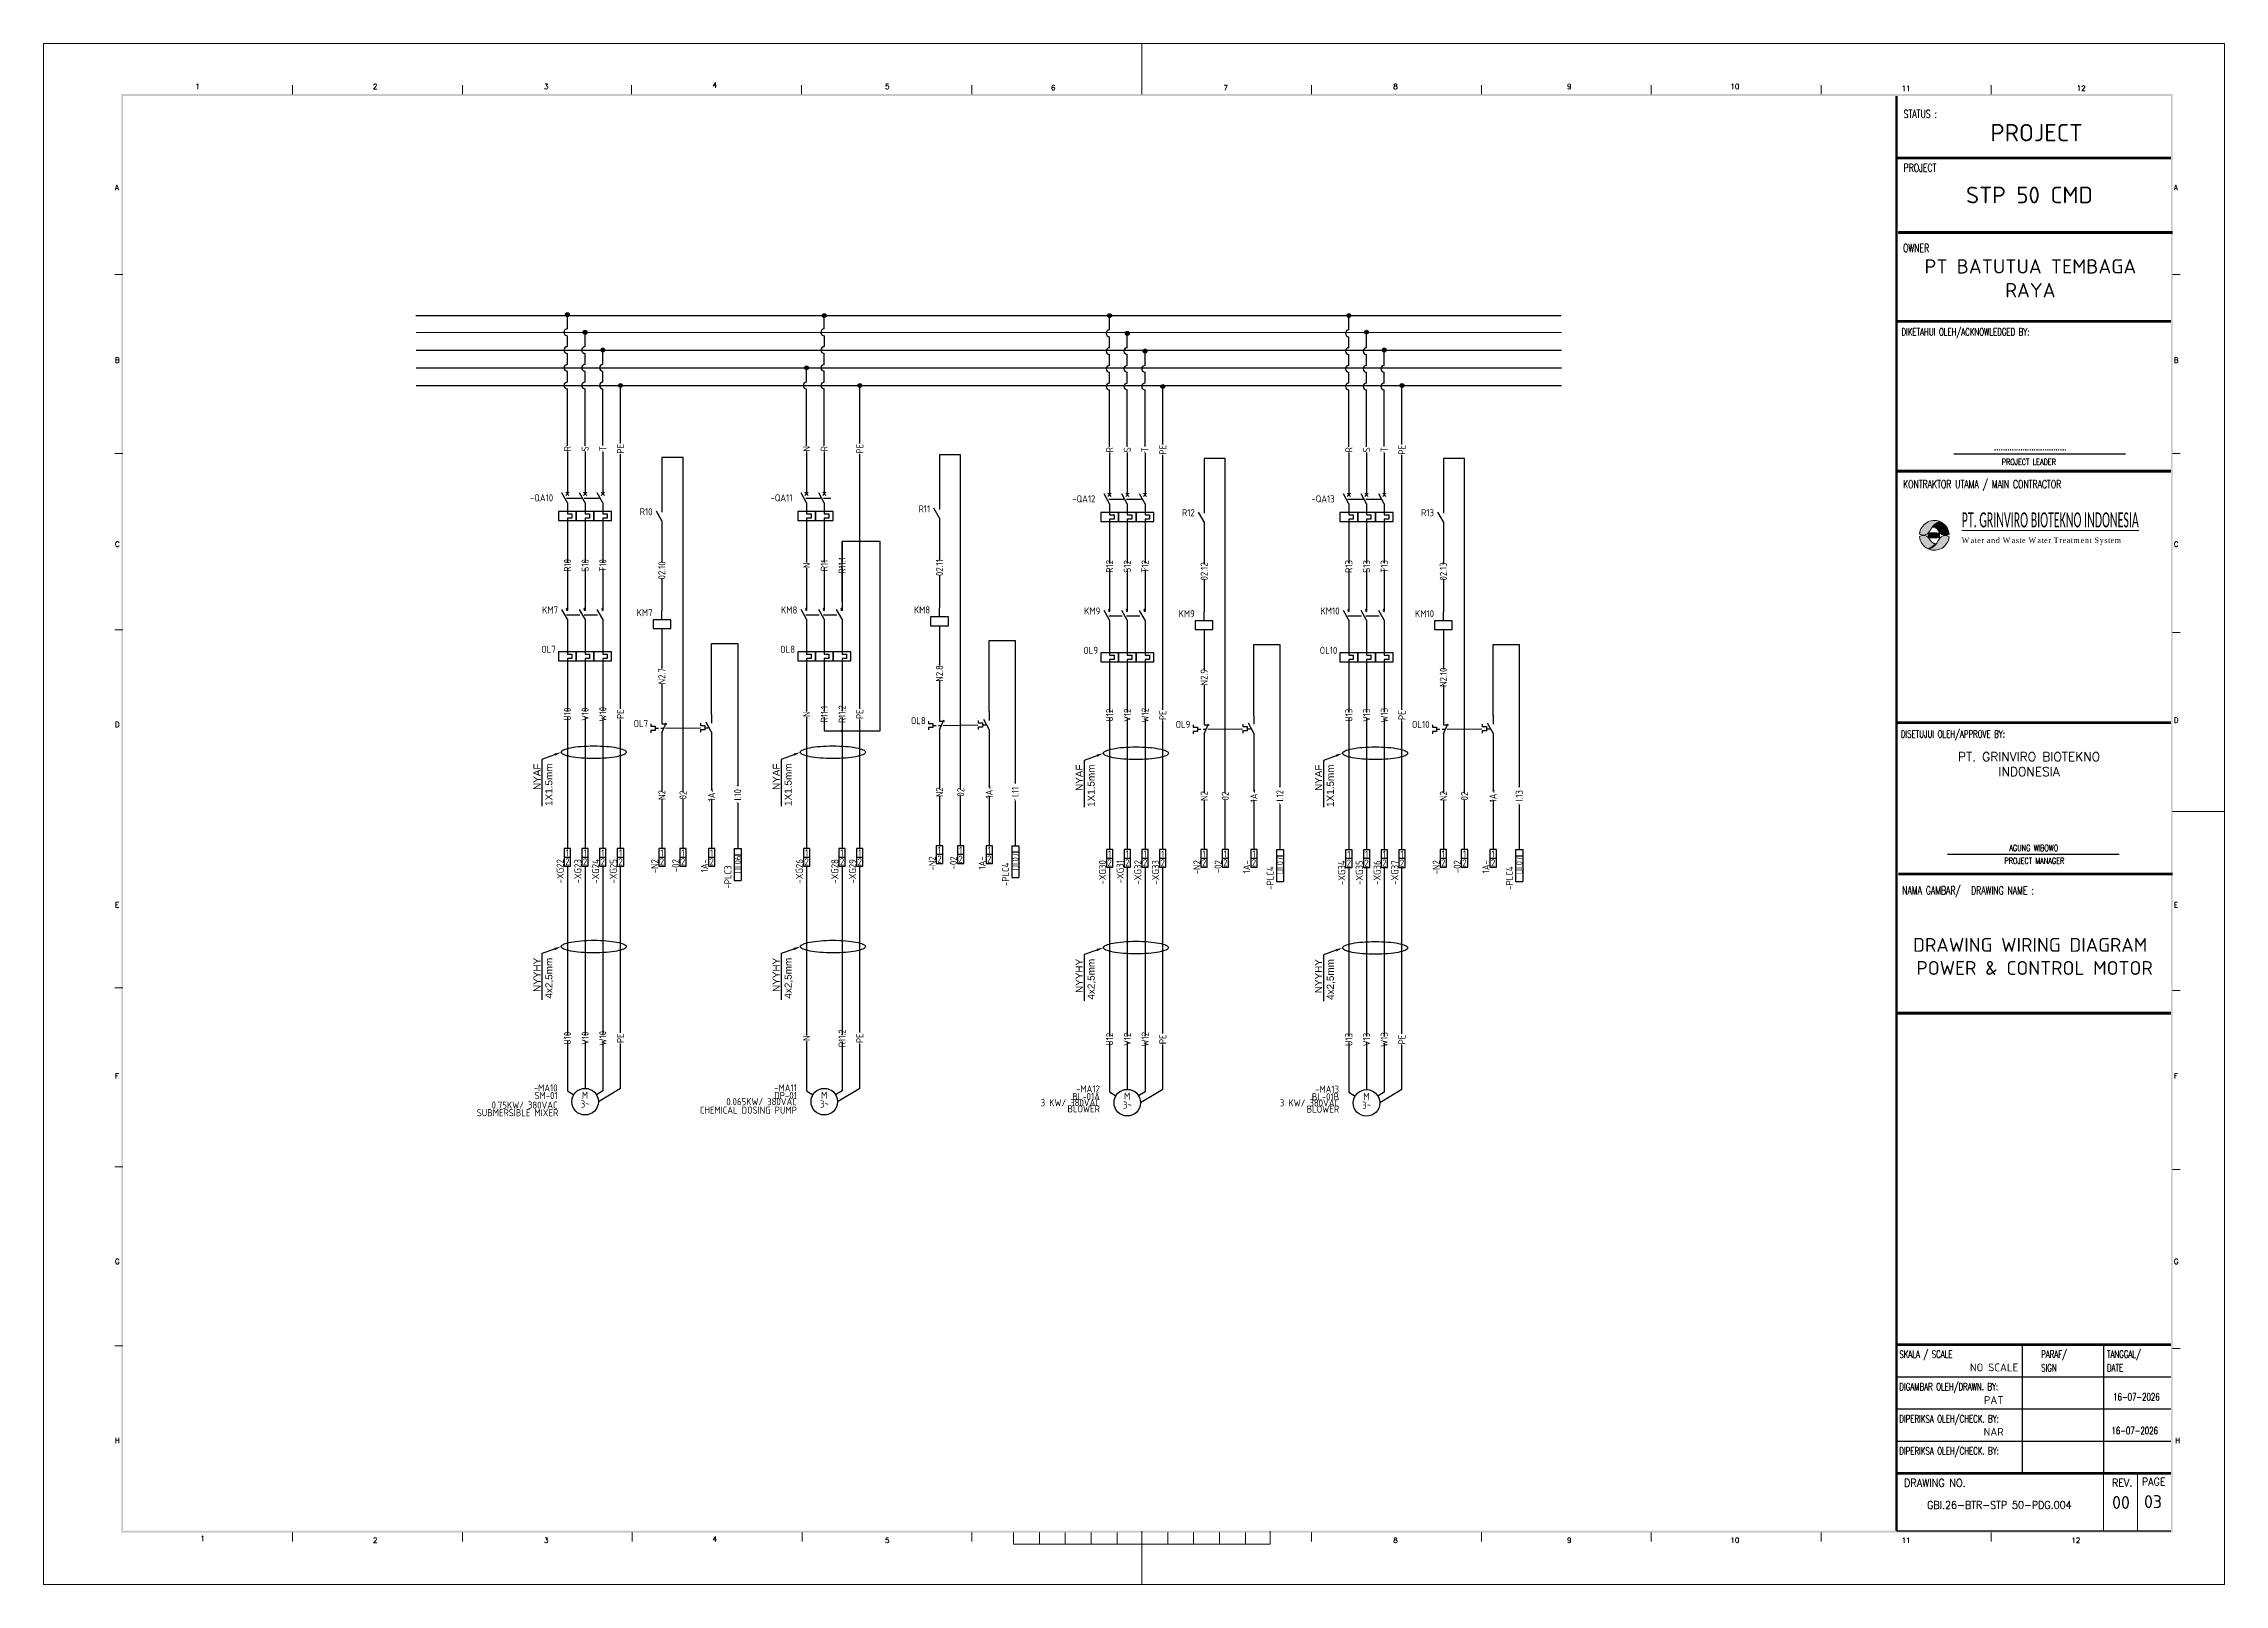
# Paper-space layout 'Layout3' of a CAD drawing. Header units: millimetres. Extents: x 80.24 to 89.43, y 180.22 to 186.71.
# The model-space entities are those that its viewports show. They can reach past a viewport. Long polylines and large blocks are cut down to what shows.
import ezdxf
from ezdxf import colors
from ezdxf.entities.mleader import LeaderData, LeaderLine
from ezdxf.enums import TextEntityAlignment as Align
from ezdxf.math import Vec2, Vec3

# ---------------------------------------------------------------- set-up
doc = ezdxf.new("R2010")
doc.units = ezdxf.units.MM
doc.linetypes.add('ACAD_ISO02W100', pattern=[15, 12, -3])
doc.linetypes.add('DASHED', pattern=[0.75, 0.5, -0.25])
for name, color, linetype in [('BORDER', 7, 'Continuous'), ('DESC', 1, 'Continuous'), ('LINK', 9, 'DASHED'), ('MISC', 2, 'Continuous'), ('RED_2.5mm^2', 1, 'Continuous'), ('S-Kop', 7, 'Continuous'), ('SYMS', 7, 'Continuous'), ('TAGS', 51, 'Continuous'), ('TERMS', 4, 'Continuous')]:
    doc.layers.add(name, color=color, linetype=linetype)
doc.layers.add('G-0.9', color=250, linetype='Continuous', lineweight=9)
doc.styles.add('3', font='ROMANS.SHX', dxfattribs={"width": 0.75})
doc.styles.add('ISOCPEUR', font='isocpeur.ttf')
doc.styles.add('ROMANS', font='romans.shx', dxfattribs={"height": 0.3})
doc.styles.get("Standard").update_dxf_attribs({"font": 'arial.ttf'})
doc.styles.add('WD_IEC', font='isocp2.shx', dxfattribs={"width": 0.9, "height": 4})

psp = doc.layouts.new('Layout3')

msp = doc.modelspace()

# ---------------------------------------------------------------- texts
at = {"insert": (90552.6, 167376.6), "char_height": 30.82, "attachment_point": 1}
msp.add_mtext_dynamic_manual_height_columns('\\pxqc;{\\Fromans|c0;PT. GRINVIRO BIOTEKNO INDONESIA}', width=651.474, gutter_width=1.76, heights=[0], dxfattribs=at)
at = {"layer": 'BORDER', "linetype": 'Continuous', "lineweight": 9, "style": 'ROMANS'}
for s, height, p in [('1', 17.9, (84557, 169662.2)), ('2', 17.9, (85169.3, 169662.2)), ('3', 17.9, (85759.3, 169662.2)), ('4', 17.9, (86340.3, 169666.7)), ('5', 17.9, (86934.7, 169662.2)), ('6', 17.9, (87506.8, 169657.8)), ('7', 17.9, (88101.3, 169657.8)), ('8', 17.9, (88686.8, 169662.2)), ('9', 17.9, (89285.7, 169662.2)), ('10', 17.88, (89848.8, 169662.2)), ('11', 17.88, (90438.8, 169655.3)), ('12', 17.88, (91042.8, 169656.3)), ('A', 17.9, (84279.9, 169313.6)), ('A', 17.9, (91377.3, 169313.6)), ('B', 17.9, (84279.9, 168719.2)), ('B', 17.9, (91377.3, 168719.2)), ('C', 17.9, (84279.9, 168084.5)), ('C', 17.9, (91377.3, 168084.5)), ('D', 17.9, (91377.3, 167478.2)), ('D', 17.9, (84279.9, 167463.3)), ('E', 17.9, (84279.9, 166842)), ('E', 17.9, (91377.3, 166842)), ('F', 17.9, (84279.9, 166252.1)), ('F', 17.9, (91377.3, 166252.1)), ('G', 17.9, (84279.9, 165613)), ('G', 17.9, (91377.3, 165613)), ('H', 17.9, (84279.9, 164996.2)), ('H', 17.9, (91381.8, 164996.2)), ('1', 17.9, (84574.9, 164658.1)), ('2', 17.9, (85169.3, 164652)), ('3', 17.9, (85759.3, 164652)), ('4', 17.9, (86340.3, 164656.5)), ('5', 17.9, (86934.7, 164652)), ('8', 17.9, (88686.8, 164652)), ('9', 17.9, (89285.7, 164652)), ('10', 17.88, (89848.8, 164652)), ('11', 17.88, (90438.8, 164652)), ('12', 17.88, (91024.2, 164652))]:
    msp.add_text(s, height=height, dxfattribs=at).set_placement(p)
at = {"layer": 'BORDER', "linetype": 'Continuous', "lineweight": 9, "style": 'ISOCPEUR'}
for s, p in [('NO SCALE', (90757.6, 165243.4)), ('PAT', (90756.3, 165130.8)), ('NAR', (90756.3, 165021.3))]:
    msp.add_text(s, height=26.82, dxfattribs=at).set_placement(p, align=Align.CENTER)
at = {"layer": 'BORDER', "linetype": 'Continuous', "lineweight": 9, "style": 'ROMANS', "width": 0.9}
for s, height, p in [('DRAWING NO.', 26.816, (90553.6, 164845.4)), ('REV.', 26.82, (91199.2, 164846.1)), ('GBI.26-BTR-STP 50-PDG.004', 26.816, (90776.1, 164769.5))]:
    msp.add_text(s, height=height, dxfattribs=at).set_placement(p, align=Align.CENTER)
at = {"layer": 'BORDER', "color": 7, "lineweight": 9, "style": 'ROMANS', "width": 0.9}
msp.add_text('PAGE', height=26.82, dxfattribs=at).set_placement((91267, 164849.3))
at = {"layer": 'BORDER', "linetype": 'Continuous', "lineweight": 9, "style": 'ISOCPEUR'}
for s, p in [('00', (91195.2, 164791.3)), ('03', (91305.6, 164794.2))]:
    msp.add_text(s, height=44.69, dxfattribs=at).set_placement(p, align=Align.MIDDLE)
at = {"layer": 'BORDER', "color": 4, "lineweight": 9, "attachment_point": 5, "style": 'ISOCPEUR'}
for s, insert, char_height, width in [('{\\C256;PROJECT}', (90904.2, 169511.9), 59.592, 938.234), ('{\\C256;STP 50 CMD}', (90879.5, 169297.1), 57.208, 951.976), ('{\\C256;PT BATUTUA TEMBAGA RAYA}', (90882.9, 169010), 49.237, 788.086), ('{\\C256;DRAWING WIRING DIAGRAM  POWER & CONTROL MOTOR}', (90897.3, 166673), 47.674, 951.976)]:
    msp.add_mtext(s, dxfattribs=dict(at, insert=insert, char_height=char_height, width=width))
at = {"layer": 'G-0.9', "color": 0, "linetype": 'ByBlock', "lineweight": 9, "insert": (90646.1, 168203.1), "char_height": 21.2734, "attachment_point": 1}
msp.add_mtext_dynamic_manual_height_columns('\\pxql;{\\fCalibri|b0|i0|c0|p34;\\H2.4242x;\\W0.51;\\LPT. GRINVIRO BIOTEKNO INDONESIA\\fBatang|b1|i0|c0|p18;\\H0.49499x;\\T0.95;\\P\\pq*;\\fBatang|b0|i0|c129|p18;\\H0.76917x;\\W0.8;\\T1.17;\\lWate\\fBatang|b0|i0|c0|p18;r and Waste Water Treatment System}', width=1321.664, gutter_width=2.34, heights=[0], dxfattribs=at)
at = {"layer": 'S-Kop', "color": 7, "linetype": 'ByBlock', "style": '3', "width": 0.7}
for s, height, p in [('STATUS :', 27.7, (90446, 169562.4)), ('PROJECT', 27.7, (90446, 169377)), ('OWNER', 27.7, (90444.1, 169100.5)), ('DIKETAHUI OLEH/ACKNOWLEDGED BY:', 25.177, (90438.5, 168812.6)), ('.................................', 25.177, (90757.8, 168417.3)), ('KONTRAKTOR UTAMA / MAIN CONTRACTOR', 27.695, (90444.1, 168286.7)), ('PROJECT LEADER', 20.981, (90784.2, 168366.6)), ('DISETUJUI OLEH/APPROVE BY:', 25.177, (90436.2, 167426.9)), ('AGUNG WIBOWO', 20.981, (90810.1, 167036.3)), ('PROJECT MANAGER', 20.981, (90793.5, 166992.2)), ('NAMA GAMBAR/', 27.695, (90441, 166886.9)), ('DRAWING NAME :', 27.695, (90678.6, 166886.5)), ('SKALA / SCALE', 25.177, (90431.2, 165289.5)), ('PARAF/', 25.18, (90919.9, 165289.6)), ('TANGGAL/', 25.18, (91146.8, 165289.6)), ('SIGN', 25.18, (90919.9, 165243)), ('DATE', 25.18, (91146.8, 165243)), ('DIGAMBAR OLEH/DRAWN. BY:', 25.177, (90431.2, 165177.7)), ('16-07-2026', 25.18, (91168.3, 165142.3)), ('DIPERIKSA OLEH/CHECK. BY:', 25.177, (90431.2, 165066.9)), ('16-07-2026', 25.18, (91162.4, 165026.2)), ('DIPERIKSA OLEH/CHECK. BY:', 25.177, (90431.2, 164956.2))]:
    msp.add_text(s, height=height, dxfattribs=at).set_placement(p)

# ---------------------------------------------------------------- blocks, each defined once
blk = doc.blocks.new('VCB11TH')
for p, q in [((0, -2.5), (-3.1, 3.1)), ((-0.9, 3.4), (0.9, 1.6)), ((-0.9, 1.6), (0.9, 3.4)), ((0, 7.5), (0, 2.5)), ((0, -2.5), (0, -8.8)), ((0, -8.8), (2.5, -8.8)), ((0, -11.2), (0, -12.5)), ((2.5, -11.2), (0, -11.2)), ((2.5, -8.8), (2.5, -11.2)), ((0, -12.5), (0, -17.5))]:
    blk.add_line(p, q)
blk.add_lwpolyline([(-5, -7.5), (-5, -12.5), (5, -12.5), (5, -7.5)], close=True)
at = {"style": 'WD_IEC'}
for tag, p in [('TAG1', (-8, -1.7)), ('INST', (-8, 5.3)), ('LOC', (-8, 1.8)), ('RATING1', (-8, -6.3)), ('DESC1', (-8, -14.3)), ('DESC3', (-8, -21.3)), ('DESC2', (-8, -17.8))]:
    blk.add_attdef(tag, text='', height=2.5, dxfattribs=at).set_placement(p, align=Align.RIGHT)
blk.add_attdef('TERM01', text='', height=2, rotation=90, dxfattribs=at).set_placement((-1, 7.5), align=Align.RIGHT)
at = {"style": 'WD_IEC', "flags": 1}
for tag, p, height in [('X4LINK', (-2, 0), 0.32), ('X1LINK', (-0.5, 0), 0.32), ('X2TERM01', (0, 7.5), 0.32), ('MFG', (2.8, 6.5), 1.5), ('CAT', (2.8, 4), 1.5), ('COMMON', (-3.8, -8.8), 1), ('X8TERM02', (0, -17.5), 0.32), ('ASSYCODE', (1, -14), 1), ('FAMILY', (1, -15.5), 1), ('CATDESC', (1, -17), 1)]:
    blk.add_attdef(tag, p, '', height=height, dxfattribs=at)
at = {"lineweight": 15, "style": 'WD_IEC'}
blk.add_attdef('XREF', text='', height=2.5, dxfattribs=at).set_placement((-8, -10.3), align=Align.RIGHT)
at = {"style": 'WD_IEC'}
blk.add_attdef('TERM02', (-1, -17.5), '', height=2, rotation=90, dxfattribs=at)
blk = doc.blocks.new('VCB21TH')
for p, q in [((0, -2.5), (-3.1, 3.1)), ((-0.9, 3.4), (0.9, 1.6)), ((-0.9, 1.6), (0.9, 3.4)), ((0, 7.5), (0, 2.5)), ((0, -2.5), (0, -8.8)), ((0, -8.8), (2.5, -8.8)), ((0, -11.2), (0, -12.5)), ((2.5, -11.2), (0, -11.2)), ((2.5, -8.8), (2.5, -11.2)), ((0, -12.5), (0, -17.5))]:
    blk.add_line(p, q)
blk.add_lwpolyline([(-5, -7.5), (-5, -12.5), (5, -12.5), (5, -7.5)], close=True)
at = {"style": 'WD_IEC'}
for tag, p in [('TAG2', (-8, -1.7)), ('INST', (-8, 5.3)), ('LOC', (-8, 1.8)), ('DESC1', (-8, -14.3)), ('DESC3', (-8, -21.3)), ('DESC2', (-8, -17.8))]:
    blk.add_attdef(tag, text='', height=2.5, dxfattribs=at).set_placement(p, align=Align.RIGHT)
blk.add_attdef('TERM01', text='', height=2, rotation=90, dxfattribs=at).set_placement((-1, 7.5), align=Align.RIGHT)
at = {"style": 'WD_IEC', "flags": 1}
for tag, p, height in [('X4LINK', (-2, 0), 0.32), ('X1LINK', (-0.5, 0), 0.32), ('X2TERM01', (0, 7.5), 0.32), ('CONTACT', (-5, -7.5), 1), ('X8TERM02', (0, -17.5), 0.32), ('FAMILY', (1, -15.5), 1)]:
    blk.add_attdef(tag, p, '', height=height, dxfattribs=at)
blk.add_attdef('RATING1', text='', height=2.5, dxfattribs=at).set_placement((-8, -6.3), align=Align.RIGHT)
at = {"lineweight": 15, "style": 'WD_IEC'}
blk.add_attdef('XREF', text='', height=2.5, dxfattribs=at).set_placement((-8, -10.3), align=Align.RIGHT)
at = {"style": 'WD_IEC'}
blk.add_attdef('TERM02', (-1, -17.5), '', height=2, rotation=90, dxfattribs=at)
blk = doc.blocks.new('VMS21P')
for p, q in [((0, -2.5), (-3.1, 3.1)), ((0, 7.5), (0, 2.5)), ((0, -2.5), (0, -7.5))]:
    blk.add_line(p, q)
blk.add_arc((0, 3.1), 0.625, 90, 270)
at = {"style": 'WD_IEC'}
for tag, p in [('TAG2', (-5.2, 0.8)), ('INST', (-5.2, 6.8)), ('LOC', (-5.2, 3.8)), ('DESC2', (-5.2, -9.7)), ('DESC3', (-5.2, -12.7)), ('DESC1', (-5.2, -6.7)), ('XREF', (-5.2, -3.8))]:
    blk.add_attdef(tag, text='', height=2.5, dxfattribs=at).set_placement(p, align=Align.RIGHT)
blk.add_attdef('TERM01', text='', height=2, rotation=90, dxfattribs=at).set_placement((-1, 7.5), align=Align.RIGHT)
blk.add_attdef('TERM02', (-1, -7.5), '', height=2, rotation=90, dxfattribs=at)
at = {"style": 'WD_IEC', "flags": 1}
for tag, p, height in [('X4LINK', (-2.9, 0), 0.32), ('X1LINK', (-0.5, 0), 0.32), ('X2TERM01', (0, 7.5), 0.32), ('X8TERM02', (0, -7.5), 0.32), ('CONTACT', (4, -3.5), 1), ('FAMILY', (4, -5), 1)]:
    blk.add_attdef(tag, p, '', height=height, dxfattribs=at)
blk = doc.blocks.new('VOL1')
for p, q in [((-5, 2.5), (-5, -2.5)), ((5, 2.5), (-5, 2.5)), ((0, 7.5), (0, 1.2)), ((0, 1.2), (2.5, 1.2)), ((2.5, 1.2), (2.5, -1.2)), ((5, -2.5), (5, 2.5)), ((-5, -2.5), (5, -2.5)), ((0, -1.2), (0, -7.5)), ((2.5, -1.2), (0, -1.2))]:
    blk.add_line(p, q)
at = {"style": 'WD_IEC'}
for tag, p in [('RATING1', (-6.5, -2.5)), ('TAG1', (-6.5, 2)), ('INST', (-6.5, 9)), ('LOC', (-6.5, 5.5)), ('DESC2', (-6.5, -13.8)), ('DESC1', (-6.5, -10.3)), ('XREF', (-6.5, -6.5)), ('DESC3', (-6.5, -17.3))]:
    blk.add_attdef(tag, text='', height=2.5, dxfattribs=at).set_placement(p, align=Align.RIGHT)
at = {"style": 'WD_IEC', "flags": 1}
for tag, p, height in [('X4LINK', (-5, 0), 0.32), ('X2TERM01', (0, 7.5), 0.32), ('MFG', (2.8, 6.5), 1.5), ('CAT', (2.8, 4), 1.5), ('X1LINK', (5, 0), 0.32), ('X8TERM02', (0, -7.5), 0.32), ('ASSYCODE', (1, -4), 1), ('FAMILY', (1, -5.5), 1), ('CATDESC', (1, -7), 1)]:
    blk.add_attdef(tag, p, '', height=height, dxfattribs=at)
at = {"style": 'WD_IEC'}
blk.add_attdef('TERM01', text='', height=2, rotation=90, dxfattribs=at).set_placement((-1, 7.5), align=Align.RIGHT)
blk.add_attdef('TERM02', (-1, -7.5), '', height=2, rotation=90, dxfattribs=at)
blk = doc.blocks.new('VOL2')
for p, q in [((-5, 2.5), (-5, -2.5)), ((5, 2.5), (-5, 2.5)), ((0, 7.5), (0, 1.2)), ((0, 1.2), (2.5, 1.2)), ((2.5, 1.2), (2.5, -1.2)), ((5, -2.5), (5, 2.5)), ((-5, -2.5), (5, -2.5)), ((0, -1.2), (0, -7.5)), ((2.5, -1.2), (0, -1.2))]:
    blk.add_line(p, q)
at = {"style": 'WD_IEC'}
for tag, p in [('RATING1', (-6.5, -2.5)), ('TAG2', (-6.5, 2)), ('INST', (-6.5, 9)), ('LOC', (-6.5, 5.5)), ('DESC2', (-6.5, -13.8)), ('DESC1', (-6.5, -10.3)), ('XREF', (-6.5, -6.5)), ('DESC3', (-6.5, -17.3))]:
    blk.add_attdef(tag, text='', height=2.5, dxfattribs=at).set_placement(p, align=Align.RIGHT)
at = {"style": 'WD_IEC', "flags": 1}
for tag, p, height in [('X4LINK', (-5, 0), 0.32), ('X2TERM01', (0, 7.5), 0.32), ('X1LINK', (5, 0), 0.32), ('X8TERM02', (0, -7.5), 0.32), ('FAMILY', (1, -5.5), 1)]:
    blk.add_attdef(tag, p, '', height=height, dxfattribs=at)
at = {"style": 'WD_IEC'}
blk.add_attdef('TERM01', text='', height=2, rotation=90, dxfattribs=at).set_placement((-1, 7.5), align=Align.RIGHT)
blk.add_attdef('TERM02', (-1, -7.5), '', height=2, rotation=90, dxfattribs=at)
blk = doc.blocks.new('VT0_LGENERIC')
at = {"style": 'WD_IEC'}
blk.add_attdef('COLOR', text='', height=2.5, rotation=90, dxfattribs=at).set_placement((0, 0), align=Align.MIDDLE_CENTER)
at = {"style": 'WD_IEC', "flags": 1}
for tag, p in [('X2TERM01', (0, 4)), ('X8TERM01', (0, -4))]:
    blk.add_attdef(tag, p, '', height=0.16, rotation=90, dxfattribs=at)
at = {"style": 'WD_IEC'}
for tag, p in [('X2_TINY_DOT_DONT_REMOVE', (0, 4)), ('X8_TINY_DOT_DONT_REMOVE', (0, -4))]:
    blk.add_attdef(tag, p, '', height=0.0001, rotation=90, dxfattribs=at)
blk = doc.blocks.new('VSP1001')
for p, q in [((1.8, 5), (-1.8, 5)), ((-1.8, 5), (-1.8, -5)), ((1.8, -5), (1.8, 5)), ((1.8, 0), (-1.8, 0)), ((-1.8, -5), (1.8, -5))]:
    blk.add_line(p, q)
at = {"linetype": 'Continuous', "style": 'WD_IEC', "width": 0.9, "flags": 8}
blk.add_attdef('TERMDESC01', (-1, 6), '', height=2, rotation=90, dxfattribs=at)
blk.add_attdef('X2WIRE01', text='', height=2, rotation=90, dxfattribs=at).set_placement((1, 6), align=Align.TOP_LEFT)
at = {"style": 'WD_IEC'}
for tag, p in [('TAG1', (-4, -1)), ('INST', (-4, 5)), ('LOC', (-4, 2)), ('DESC3', (-4, -11.6)), ('DESC2', (-4, -7.9)), ('DESC1', (-4, -4.1))]:
    blk.add_attdef(tag, text='', height=2.5, dxfattribs=at).set_placement(p, align=Align.RIGHT)
for tag, p in [('TERM01', (0, 2.5)), ('TERM02', (0, -2.5))]:
    blk.add_attdef(tag, text='', height=2, dxfattribs=at).set_placement(p, align=Align.MIDDLE_CENTER)
at = {"style": 'WD_IEC', "width": 0.9, "flags": 1}
for tag, p in [('MFG', (-0.9, 1.7)), ('CAT', (-1, 0.5)), ('ACE_FLAG', (-0.5, 4.5)), ('X2TERM01', (0, 5)), ('ASSYCODE', (-1, -0.6)), ('FAMILY', (-1, -1.7)), ('X8TERM02', (0, -5))]:
    blk.add_attdef(tag, p, '', height=0.25, dxfattribs=at)
at = {"linetype": 'Continuous', "style": 'WD_IEC', "width": 0.9, "flags": 8}
blk.add_attdef('TERMDESC02', text='', height=2, rotation=90, dxfattribs=at).set_placement((-1, -6), align=Align.RIGHT)
blk.add_attdef('X8WIRE02', text='', height=2, rotation=90, dxfattribs=at).set_placement((1, -6), align=Align.TOP_RIGHT)
blk = doc.blocks.new('VMO14')
blk.add_line((20, 7.5), (7.5, 0))
blk.add_circle((0, 0), 7.5)
at = {"style": 'WD_IEC'}
for tag, p in [('INST', (-15.5, 12.8)), ('DESC2', (-15.5, -2)), ('DESC1', (-15.5, 1.5)), ('TAG1', (-15.5, 5.8)), ('LOC', (-15.5, 9.2)), ('RATING2', (-15.5, -12.5)), ('RATING1', (-15.5, -9)), ('DESC3', (-15.5, -5.5)), ('RATING3', (-15.5, -16))]:
    blk.add_attdef(tag, text='', height=2.5, dxfattribs=at).set_placement(p, align=Align.RIGHT)
blk.add_attdef('TERM02', (-0.8, 7.4), '', height=2, rotation=90, dxfattribs=at)
for tag, p in [('TERM01', (-7.5, 4.6)), ('TERM03', (9.7, 4.6)), ('TERM04', (19, 10))]:
    blk.add_attdef(tag, text='', height=2, rotation=90, dxfattribs=at).set_placement(p, align=Align.RIGHT)
at = {"style": 'WD_IEC', "flags": 1}
for tag, p, height in [('X4LINK', (-7.5, 0), 0.32), ('X0TERM01', (-6.4, 3.9), 0.32), ('X2TERM02', (0, 7.5), 0.32), ('X0TERM03', (6.4, 3.9), 0.32), ('X1LINK', (7.5, 0), 0.32), ('X2TERM04', (20, 7.5), 0.32), ('MFG', (22.8, 9), 1.5), ('CAT', (22.8, 6.5), 1.5), ('ASSYCODE', (1, -9), 1), ('FAMILY', (1, -10.5), 1), ('CATDESC', (1, -12), 1)]:
    blk.add_attdef(tag, p, '', height=height, dxfattribs=at)
at = {"style": 'WD_IEC'}
for tag, p in [('M', (-0.1, 1.7)), ('3~', (0, -3.3))]:
    blk.add_attdef(tag, text='', height=2.5, dxfattribs=at).set_placement(p, align=Align.CENTER)
at = {"lineweight": 15, "style": 'WD_IEC'}
blk.add_attdef('XREF', text='', height=2.5, dxfattribs=at).set_placement((-15.5, -19.5), align=Align.RIGHT)
blk = doc.blocks.new('WDDOT')
for radius in [0.72, 0.449, 0.223]:
    blk.add_circle((0, 0), radius)
blk = doc.blocks.new('VMS1')
for p, q in [((0, 2.5), (0, 7.5)), ((0, -2.5), (0, -7.5))]:
    blk.add_line(p, q)
blk.add_lwpolyline([(-5, 2.5), (-5, -2.5), (5, -2.5), (5, 2.5)], close=True)
at = {"style": 'WD_IEC'}
for tag, p in [('INST', (-5.25, 10.5)), ('TAG1', (-5.25, 4.5)), ('LOC', (-5.25, 7.5)), ('DESC3', (-5.25, -12.85)), ('DESC2', (-5.25, -9.85)), ('DESC1', (-5.25, -6.85))]:
    blk.add_attdef(tag, text='', height=2.5, dxfattribs=at).set_placement(p, align=Align.RIGHT)
at = {"style": 'WD_IEC', "flags": 9}
for tag, p in [('MFG', (-6, 1)), ('CAT', (-6, -1.5))]:
    blk.add_attdef(tag, text='', height=1.5, dxfattribs=at).set_placement(p, align=Align.RIGHT)
at = {"style": 'WD_IEC', "flags": 1}
for tag, p, height in [('X4LINK', (-5, 0), 0.32), ('X2TERM01', (0, 7.5), 0.32), ('X1LINK', (5, 0), 0.32), ('X8TERM02', (0, -7.5), 0.32), ('ASSYCODE', (1, -4), 1), ('FAMILY', (1, -5.5), 1), ('CATDESC', (1, -7), 1)]:
    blk.add_attdef(tag, p, '', height=height, dxfattribs=at)
at = {"style": 'WD_IEC'}
blk.add_attdef('TERM01', text='', height=2, rotation=90, dxfattribs=at).set_placement((-1, 7.5), align=Align.RIGHT)
blk.add_attdef('TERM02', (-1, -7.5), '', height=2, rotation=90, dxfattribs=at)
at = {"lineweight": 9, "style": 'WD_IEC'}
for tag, p in [('NO', (-5.5, -16.5)), ('NC', (-5.5, -19.5))]:
    blk.add_attdef(tag, text='', height=2.5, dxfattribs=at).set_placement(p, align=Align.TOP_RIGHT)
for tag, p in [('XREFNO', (-4, -16.5)), ('XREFNC', (-4, -19.5))]:
    blk.add_attdef(tag, text='', height=2.5, dxfattribs=at).set_placement(p, align=Align.TOP_LEFT)
blk = doc.blocks.new('VOL22')
for p, q in [((-6.2, 2.5), (-6.2, 1.2)), ((-6.2, 1.2), (-3.8, 1.2)), ((-3.8, 1.2), (-3.8, -1.2)), ((-3.8, 0), (-1.9, 0)), ((-0.6, 0), (1.1, 0)), ((0, 7.5), (0, 2.5)), ((0, -2.5), (2.5, 3.1)), ((0, 2.5), (2.9, 2.5)), ((-3.8, -1.2), (-6.2, -1.2)), ((-6.2, -1.2), (-6.2, -2.5)), ((0, -2.5), (0, -7.5))]:
    blk.add_line(p, q)
at = {"style": 'WD_IEC'}
for tag, p in [('TAG2', (-7.8, 0.8)), ('INST', (-7.8, 6.8)), ('LOC', (-7.8, 3.8)), ('DESC2', (-7.8, -9.7)), ('DESC3', (-7.8, -12.7)), ('DESC1', (-7.8, -6.7)), ('XREF', (-7.8, -3.8))]:
    blk.add_attdef(tag, text='', height=2.5, dxfattribs=at).set_placement(p, align=Align.RIGHT)
at = {"style": 'WD_IEC', "flags": 1}
for tag, p, height in [('X4LINK', (-6.4, 0), 0.32), ('X2TERM01', (0, 7.5), 0.32), ('X1LINK', (2.1, 0), 0.32), ('X8TERM02', (0, -7.5), 0.32), ('CONTACT', (4, -3.5), 1), ('FAMILY', (4, -5), 1), ('COMMON', (5.2, -4.8), 1)]:
    blk.add_attdef(tag, p, '', height=height, dxfattribs=at)
at = {"style": 'WD_IEC'}
blk.add_attdef('TERM01', text='', height=2, rotation=90, dxfattribs=at).set_placement((-1, 7.5), align=Align.RIGHT)
blk.add_attdef('TERM02', (-1, -7.5), '', height=2, rotation=90, dxfattribs=at)
blk = doc.blocks.new('VCR21')
for p, q in [((0, -2.5), (-3.1, 3.1)), ((0, 7.5), (0, 2.5)), ((0, -2.5), (0, -7.5))]:
    blk.add_line(p, q)
at = {"style": 'WD_IEC'}
for tag, p in [('TAG2', (-5.2, 0.8)), ('INST', (-5.2, 6.8)), ('LOC', (-5.2, 3.8)), ('DESC2', (-5.2, -9.7)), ('DESC3', (-5.2, -12.7)), ('DESC1', (-5.2, -6.7)), ('XREF', (-5.2, -3.8))]:
    blk.add_attdef(tag, text='', height=2.5, dxfattribs=at).set_placement(p, align=Align.RIGHT)
blk.add_attdef('TERM01', text='', height=2, rotation=90, dxfattribs=at).set_placement((-1, 7.5), align=Align.RIGHT)
blk.add_attdef('TERM02', (-1, -7.5), '', height=2, rotation=90, dxfattribs=at)
at = {"style": 'WD_IEC', "flags": 1}
for tag, p, height in [('X4LINK', (-2.8, 0), 0.32), ('X1LINK', (-0.5, 0), 0.32), ('X2TERM01', (0, 7.5), 0.32), ('X8TERM02', (0, -7.5), 0.32), ('CONTACT', (4, -3.5), 1), ('FAMILY', (4, -5), 1), ('COMMON', (5.2, -4.8), 1)]:
    blk.add_attdef(tag, p, '', height=height, dxfattribs=at)
blk = doc.blocks.new('VOL21')
for p, q in [((-6.25, 2.5), (-6.25, 1.25)), ((-6.25, 1.25), (-3.75, 1.25)), ((-3.75, 1.25), (-3.75, -1.25)), ((-3.75, 0), (-1.875, 0)), ((0, -2.5), (-3.125, 3.125)), ((0, 7.5), (0, 2.5)), ((-6.25, -1.25), (-6.25, -2.5)), ((-3.75, -1.25), (-6.25, -1.25)), ((0, -2.5), (0, -7.5))]:
    blk.add_line(p, q)
at = {"style": 'WD_IEC'}
for tag, p in [('TAG2', (-7.75, 0.75)), ('INST', (-7.75, 6.75)), ('LOC', (-7.75, 3.75)), ('DESC3', (-7.75, -12.75)), ('DESC2', (-7.75, -9.75)), ('DESC1', (-7.75, -6.75)), ('XREF', (-7.75, -3.75))]:
    blk.add_attdef(tag, text='', height=2.5, dxfattribs=at).set_placement(p, align=Align.RIGHT)
at = {"style": 'WD_IEC', "flags": 1}
for tag, p, height in [('X4LINK', (-6.375, 0), 0.32), ('X1LINK', (-0.5, 0), 0.32), ('X2TERM01', (0, 7.5), 0.32), ('X8TERM02', (0, -7.5), 0.32), ('CONTACT', (4, -3.5), 1), ('FAMILY', (4, -5), 1), ('COMMON', (5.25, -4.75), 1)]:
    blk.add_attdef(tag, p, '', height=height, dxfattribs=at)
at = {"style": 'WD_IEC'}
blk.add_attdef('TERM01', text='', height=2, rotation=90, dxfattribs=at).set_placement((-1, 7.5), align=Align.RIGHT)
blk.add_attdef('TERM02', (-1, -7.5), '', height=2, rotation=90, dxfattribs=at)
blk = doc.blocks.new('PLCIOI1TV')
for p, q in [((-2, 9), (-2, -9)), ((-2, 9), (2, 9)), ((-2, 5.5), (2, 5.5)), ((2, 9), (2, -9)), ((-2, -9), (2, -9))]:
    blk.add_line(p, q)
at = {"style": 'WD_IEC', "width": 0.9}
blk.add_attdef('TERMDESC01', text='', height=2, rotation=90, dxfattribs=at).set_placement((2.2, 10), align=Align.TOP_LEFT)
at = {"style": 'WD_IEC'}
for tag, p in [('TAG1', (-3.5, -0.5)), ('XREF', (-3.5, -4.5))]:
    blk.add_attdef(tag, text='', height=2.5, dxfattribs=at).set_placement(p, align=Align.RIGHT)
at = {"style": 'WD_IEC', "width": 0.8}
for tag, p in [('INST', (-3.5, 6.5)), ('LOC', (-3.5, 3))]:
    blk.add_attdef(tag, text='', height=2.5, dxfattribs=at).set_placement(p, align=Align.RIGHT)
for tag, height, p in [('TAGA01', 2.5, (0, 0)), ('TERM01', 2, (0, 7.2))]:
    blk.add_attdef(tag, text='', height=height, rotation=90, dxfattribs=at).set_placement(p, align=Align.MIDDLE)
at = {"style": 'WD_IEC', "flags": 1}
blk.add_attdef('X2TERM01', text='', height=0.25, rotation=90, dxfattribs=at).set_placement((0, 9), align=Align.RIGHT)
at = {"style": 'WD_IEC', "width": 0.9}
blk.add_attdef('LINE1', text='', height=2.5, rotation=90, dxfattribs=at).set_placement((4.4, 1), align=Align.CENTER)
blk.add_attdef('LINE2', text='', height=2.5, rotation=90, dxfattribs=at).set_placement((5, 1), align=Align.TOP_CENTER)
at = {"linetype": 'Continuous', "style": 'WD_IEC', "flags": 9}
for tag, p in [('ASSYCODE', (-2.4, -1.2)), ('FAMILY', (-2.4, -7.7))]:
    blk.add_attdef(tag, text='', height=0.16, rotation=90, dxfattribs=at).set_placement(p, align=Align.CENTER)
at = {"style": 'WD_IEC'}
for tag, width, p in [('MFG', 0.8, (-7, -20)), ('DESC', 0.8, (-4, -20)), ('DESCA01', 0.9, (-0.5, -20)), ('DESCB01', 0.9, (2.5, -20)), ('DESCC01', 0.9, (5.5, -20)), ('DESCD01', 0.9, (8.5, -20)), ('DESCE01', 0.9, (11.5, -20)), ('CAT', 0.9, (-7, -27))]:
    blk.add_attdef(tag, text='', height=2.5, rotation=90, dxfattribs=dict(at, width=width)).set_placement(p, align=Align.RIGHT)

# ---------------------------------------------------------------- hatches: boundary and pattern name
at = {"layer": 'G-0.9', "true_color": 0x105689}
h = msp.add_hatch(color=146, dxfattribs=at)
edge = h.paths.add_edge_path(flags=0)
edge.add_arc((90551.6, 168124.1), 51.2, 3.79905, 64.97091)
edge.add_spline(control_points=[(90573.2, 168170.5), (90572, 168170), (90570.2, 168169.2), (90567.8, 168168), (90566, 168167.1), (90564.3, 168166.2), (90562.5, 168165.3), (90560.7, 168164.3), (90559, 168163.2), (90557.4, 168162.1), (90555.3, 168160.5), (90552.8, 168158.4), (90550, 168155.6), (90548.2, 168153.6), (90547.4, 168152.5)], knot_values=[0, 0, 0, 0, 0.125, 0.1875, 0.25, 0.3125, 0.375, 0.4375, 0.5, 0.5625, 0.625, 0.75, 0.875, 1, 1, 1, 1], degree=3, periodic=0)
edge.add_spline(control_points=[(90547.4, 168152.5), (90547.9, 168152.5), (90549, 168152.5), (90550.7, 168152.3), (90552.3, 168151.9), (90553.9, 168151.4), (90555.2, 168150.8), (90556.2, 168150.2), (90556.9, 168149.8), (90557.6, 168149.3), (90558.2, 168148.8), (90558.9, 168148.3), (90559.7, 168147.6), (90560.5, 168146.8), (90561.3, 168146), (90561.9, 168145.4), (90562.4, 168144.8), (90563.2, 168143.9), (90563.9, 168143.1), (90564.6, 168142.2), (90565.3, 168141.3), (90566.1, 168140.2), (90567.1, 168138.8), (90568.1, 168137.5), (90569.1, 168136.2), (90570.2, 168134.8), (90571, 168133.7), (90571.7, 168132.9), (90572.3, 168132.2), (90572.8, 168131.6), (90573.4, 168131), (90573.8, 168130.5), (90574.2, 168130), (90574.5, 168129.8), (90574.8, 168129.5), (90575.2, 168129.1), (90575.7, 168128.6), (90576.4, 168128), (90577.3, 168127.4), (90578.4, 168126.6), (90579.9, 168125.9), (90581.5, 168125.3), (90583.6, 168124.6), (90585.9, 168124.2), (90588.1, 168124.1), (90590.3, 168124.2), (90593.1, 168124.5), (90595.8, 168125.1), (90598, 168125.7), (90600.1, 168126.5), (90601.6, 168127.1), (90602.7, 168127.5)], knot_values=[0, 0, 0, 0, 0.025, 0.05, 0.075, 0.1, 0.125, 0.1375, 0.15, 0.1625, 0.175, 0.1875, 0.2, 0.225, 0.2375, 0.25, 0.2625, 0.275, 0.3, 0.3125, 0.325, 0.35, 0.375, 0.4, 0.425, 0.45, 0.475, 0.4875, 0.5, 0.5125, 0.525, 0.5375, 0.54375, 0.55, 0.55625, 0.5625, 0.575, 0.5875, 0.6, 0.625, 0.65, 0.675, 0.7, 0.75, 0.775, 0.8, 0.85, 0.9, 0.925, 0.95, 1, 1, 1, 1], degree=3, periodic=0)
edge = h.paths.add_edge_path(flags=0)
edge.add_arc((90551.6, 168124.1), 51.2, 183.79905, 244.97091, ccw=False)
edge.add_spline(control_points=[(90500.5, 168120.7), (90501.5, 168121.2), (90503.1, 168121.8), (90505.2, 168122.5), (90506.8, 168123), (90508.4, 168123.4), (90510.6, 168123.8), (90512.8, 168124.1), (90515.1, 168124.1), (90517.3, 168124), (90519.5, 168123.6), (90521.7, 168123), (90523.2, 168122.4), (90524.7, 168121.6), (90526.1, 168120.7), (90527.2, 168119.9), (90527.9, 168119.2), (90528.3, 168118.8), (90528.6, 168118.5), (90528.9, 168118.2), (90529.3, 168117.8), (90529.8, 168117.3), (90530.3, 168116.6), (90530.9, 168116), (90531.4, 168115.4), (90532.1, 168114.5), (90533, 168113.4), (90534, 168112.1), (90535, 168110.8), (90536, 168109.4), (90537, 168108.1), (90537.9, 168106.9), (90538.6, 168106.1), (90539.3, 168105.2), (90540, 168104.3), (90540.7, 168103.5), (90541.3, 168102.9), (90541.9, 168102.2), (90542.6, 168101.5), (90543.4, 168100.7), (90544.3, 168100), (90544.9, 168099.4), (90545.6, 168098.9), (90546.3, 168098.5), (90547, 168098), (90548, 168097.4), (90549.2, 168096.8), (90550.8, 168096.3), (90552.5, 168096), (90554.1, 168095.8), (90555.2, 168095.7), (90555.8, 168095.7)], knot_values=[0, 0, 0, 0, 0.05, 0.075, 0.1, 0.125, 0.15, 0.2, 0.225, 0.25, 0.3, 0.325, 0.35, 0.375, 0.4, 0.425, 0.4375, 0.44375, 0.45, 0.45625, 0.4625, 0.475, 0.4875, 0.5, 0.5125, 0.525, 0.55, 0.575, 0.6, 0.625, 0.65, 0.675, 0.6875, 0.7, 0.725, 0.7375, 0.75, 0.7625, 0.775, 0.8, 0.8125, 0.825, 0.8375, 0.85, 0.8625, 0.875, 0.9, 0.925, 0.95, 0.975, 1, 1, 1, 1], degree=3, periodic=0)
edge.add_spline(control_points=[(90555.8, 168095.7), (90555, 168094.7), (90553.2, 168092.7), (90550.4, 168089.9), (90547.9, 168087.7), (90545.7, 168086.1), (90544.1, 168085), (90542.4, 168084), (90540.7, 168083), (90538.9, 168082.1), (90537.1, 168081.1), (90535.3, 168080.2), (90533, 168079.1), (90531.1, 168078.3), (90529.9, 168077.7)], knot_values=[0, 0, 0, 0, 0.125, 0.25, 0.375, 0.4375, 0.5, 0.5625, 0.625, 0.6875, 0.75, 0.8125, 0.875, 1, 1, 1, 1], degree=3, periodic=0)
at = {"layer": 'G-0.9', "true_color": 0x139b48}
h = msp.add_hatch(color=114, dxfattribs=at)
edge = h.paths.add_edge_path(flags=0)
edge.add_spline(control_points=[(90602.5, 168119.2), (90601.9, 168119.5), (90600.7, 168120.1), (90599.1, 168120.7), (90597.8, 168121.3), (90596.9, 168121.6), (90595.9, 168122), (90595, 168122.3), (90594, 168122.6), (90593, 168122.9), (90592, 168123.1), (90590.9, 168123.3), (90589.9, 168123.4), (90588.6, 168123.5), (90586.9, 168123.5), (90585.2, 168123.3), (90583.8, 168123), (90582.8, 168122.7), (90581.8, 168122.4), (90580.9, 168122), (90579.9, 168121.6), (90578.7, 168121), (90577.2, 168120.1), (90575.5, 168118.9), (90573.9, 168117.6), (90572.4, 168116.1), (90571, 168114.6), (90569.7, 168113), (90568.7, 168111.7), (90567.9, 168110.5), (90567.2, 168109.4), (90566.4, 168108.2), (90565.7, 168107.1), (90565.2, 168106.2), (90564.7, 168105.3), (90564.1, 168104.4), (90563.6, 168103.5), (90563, 168102.4), (90562.3, 168101.2), (90561.6, 168100), (90561.1, 168099.1), (90560.5, 168098.2), (90559.8, 168097.1), (90558.9, 168095.7), (90557.7, 168094), (90556.1, 168091.8), (90553.8, 168089.2), (90550.8, 168086.4), (90547.5, 168083.9), (90544.6, 168082), (90542.2, 168080.7), (90540.4, 168079.8), (90538.6, 168078.9), (90536.1, 168077.8), (90534.2, 168077), (90532.9, 168076.5)], knot_values=[-1, -1, -1, -1, -0.977273, -0.954545, -0.943182, -0.931818, -0.920455, -0.909091, -0.897727, -0.886364, -0.875, -0.863636, -0.852273, -0.840909, -0.818182, -0.795455, -0.784091, -0.772727, -0.761364, -0.75, -0.738636, -0.727273, -0.704545, -0.681818, -0.659091, -0.636364, -0.613636, -0.590909, -0.568182, -0.556818, -0.545455, -0.522727, -0.511364, -0.5, -0.488636, -0.477273, -0.465909, -0.454545, -0.431818, -0.420455, -0.409091, -0.397727, -0.386364, -0.363636, -0.340909, -0.318182, -0.272727, -0.227273, -0.181818, -0.136364, -0.113636, -0.090909, -0.068182, -0.045455, 0, 0, 0, 0], degree=3, periodic=0)
edge.add_arc((90551.6, 168124.1), 51.2, 248.61951, 354.48381)
edge = h.paths.add_edge_path(flags=0)
edge.add_arc((90551.6, 168124.1), 51.2, 68.61951, 174.48381)
edge.add_spline(control_points=[(90500.6, 168129), (90501.2, 168128.8), (90502.5, 168128.2), (90504.1, 168127.5), (90505.3, 168127), (90506.3, 168126.6), (90507.2, 168126.3), (90508.2, 168125.9), (90509.2, 168125.6), (90510.2, 168125.4), (90511.2, 168125.1), (90512.2, 168125), (90513.2, 168124.8), (90514.6, 168124.7), (90516.3, 168124.7), (90518, 168125), (90519.3, 168125.3), (90520.3, 168125.5), (90521.3, 168125.9), (90522.3, 168126.2), (90523.2, 168126.7), (90524.5, 168127.3), (90526, 168128.2), (90527.7, 168129.4), (90529.2, 168130.7), (90530.7, 168132.1), (90532.1, 168133.6), (90533.4, 168135.2), (90534.7, 168136.9), (90535.6, 168138.3), (90536.4, 168139.4), (90536.9, 168140.3), (90537.4, 168141.2), (90538, 168142.1), (90538.5, 168142.9), (90539, 168143.8), (90539.5, 168144.7), (90540, 168145.6), (90540.5, 168146.5), (90541.1, 168147.4), (90541.6, 168148.3), (90542.1, 168149.1), (90542.6, 168150), (90543.3, 168151.2), (90544.3, 168152.6), (90545.4, 168154.3), (90547.1, 168156.4), (90549.4, 168159), (90552.4, 168161.8), (90555.6, 168164.4), (90558.5, 168166.2), (90560.9, 168167.5), (90563.3, 168168.8), (90566.5, 168170.2), (90569, 168171.3), (90570.2, 168171.8)], knot_values=[-1, -1, -1, -1, -0.977273, -0.954545, -0.943182, -0.931818, -0.920455, -0.909091, -0.897727, -0.886364, -0.875, -0.863636, -0.852273, -0.840909, -0.818182, -0.795455, -0.784091, -0.772727, -0.761364, -0.75, -0.738636, -0.727273, -0.704545, -0.681818, -0.659091, -0.636364, -0.613636, -0.590909, -0.568182, -0.545455, -0.534091, -0.522727, -0.511364, -0.5, -0.488636, -0.477273, -0.465909, -0.454545, -0.443182, -0.431818, -0.420455, -0.409091, -0.397727, -0.386364, -0.363636, -0.340909, -0.318182, -0.272727, -0.227273, -0.181818, -0.136364, -0.113636, -0.090909, -0.045455, 0, 0, 0, 0], degree=3, periodic=0)
at = {"layer": 'G-0.9', "true_color": 0xf26722}
h = msp.add_hatch(color=30, dxfattribs=at)
h.dxf.hatch_style = 1
edge = h.paths.add_edge_path()
edge.add_arc((90551.6, 168124.1), 51.2, 3.79905, 64.97091)
edge.add_spline(control_points=[(90573.2, 168170.5), (90572, 168170), (90570.2, 168169.2), (90567.8, 168168), (90566, 168167.1), (90564.2, 168166.2), (90562.5, 168165.3), (90560.7, 168164.3), (90559, 168163.3), (90557.4, 168162.1), (90555.3, 168160.5), (90552.8, 168158.4), (90549.9, 168155.6), (90548.2, 168153.6), (90547.3, 168152.5)], knot_values=[0, 0, 0, 0, 0.125, 0.1875, 0.25, 0.3125, 0.375, 0.4375, 0.5, 0.5625, 0.625, 0.75, 0.875, 1, 1, 1, 1], degree=3, periodic=0)
edge.add_spline(control_points=[(90547.3, 168152.5), (90547.9, 168152.5), (90549, 168152.5), (90550.7, 168152.3), (90552.3, 168151.9), (90553.9, 168151.4), (90555.2, 168150.8), (90556.1, 168150.3), (90556.9, 168149.8), (90557.5, 168149.3), (90558.2, 168148.8), (90558.9, 168148.3), (90559.7, 168147.6), (90560.5, 168146.8), (90561.3, 168146), (90561.9, 168145.4), (90562.4, 168144.8), (90563.2, 168143.9), (90563.9, 168143.1), (90564.6, 168142.2), (90565.3, 168141.3), (90566.1, 168140.2), (90567.1, 168138.8), (90568.1, 168137.5), (90569.1, 168136.2), (90570.1, 168134.8), (90571, 168133.8), (90571.7, 168132.9), (90572.3, 168132.3), (90572.8, 168131.6), (90573.4, 168131), (90573.8, 168130.5), (90574.2, 168130.1), (90574.5, 168129.8), (90574.8, 168129.5), (90575.2, 168129.1), (90575.7, 168128.6), (90576.4, 168128.1), (90577.2, 168127.4), (90578.4, 168126.6), (90579.9, 168125.9), (90581.5, 168125.3), (90583.6, 168124.6), (90585.8, 168124.2), (90588.1, 168124.1), (90590.3, 168124.2), (90593.1, 168124.5), (90595.8, 168125.1), (90597.9, 168125.7), (90600, 168126.5), (90601.6, 168127.1), (90602.6, 168127.5)], knot_values=[0, 0, 0, 0, 0.025, 0.05, 0.075, 0.1, 0.125, 0.1375, 0.15, 0.1625, 0.175, 0.1875, 0.2, 0.225, 0.2375, 0.25, 0.2625, 0.275, 0.3, 0.3125, 0.325, 0.35, 0.375, 0.4, 0.425, 0.45, 0.475, 0.4875, 0.5, 0.5125, 0.525, 0.5375, 0.54375, 0.55, 0.55625, 0.5625, 0.575, 0.5875, 0.6, 0.625, 0.65, 0.675, 0.7, 0.75, 0.775, 0.8, 0.85, 0.9, 0.925, 0.95, 1, 1, 1, 1], degree=3, periodic=0)
at = {"layer": 'G-0.9', "true_color": 0x000000}
h = msp.add_hatch(color=18, dxfattribs=at)
edge = h.paths.add_edge_path(flags=0)
edge.add_spline(control_points=[(90537, 168132.4), (90536.7, 168132.3), (90536.4, 168132.1), (90535.9, 168131.9), (90535.5, 168131.7), (90535.1, 168131.5), (90534.8, 168131.3), (90534.5, 168131.1), (90534.2, 168131), (90534, 168130.9), (90533.7, 168130.7), (90533.4, 168130.5), (90533.1, 168130.2), (90532.8, 168130), (90532.6, 168129.7), (90532.2, 168129.3), (90531.8, 168128.8), (90531.4, 168128.1), (90531.1, 168127.4), (90530.9, 168126.6), (90530.6, 168125.5), (90530.5, 168124.1), (90530.6, 168122.5), (90530.9, 168121.1), (90531.3, 168120.1), (90531.7, 168119.5), (90532.1, 168118.9), (90532.4, 168118.5), (90532.7, 168118.3), (90532.9, 168118), (90533.2, 168117.7), (90533.5, 168117.5), (90533.9, 168117.3), (90534.2, 168117), (90534.5, 168116.8), (90534.9, 168116.6), (90535.4, 168116.3), (90536, 168116), (90536.5, 168115.8), (90536.7, 168115.6)], knot_values=[0, 0, 0, 0, 0.035714, 0.053571, 0.071429, 0.089286, 0.107143, 0.125, 0.133929, 0.142857, 0.160714, 0.178571, 0.196429, 0.214286, 0.232143, 0.25, 0.285714, 0.321429, 0.357143, 0.392857, 0.428571, 0.5, 0.571429, 0.642857, 0.678571, 0.714286, 0.75, 0.767857, 0.785714, 0.803571, 0.821429, 0.839286, 0.857143, 0.875, 0.892857, 0.910714, 0.928571, 0.964286, 1, 1, 1, 1], degree=3, periodic=0)
edge.add_line((90536.7, 168115.6), (90546.6, 168115.6))
edge.add_line((90546.6, 168115.6), (90546.6, 168126.2))
edge.add_line((90546.6, 168126.2), (90538.4, 168126.2))
edge.add_line((90538.4, 168126.2), (90538.4, 168121.8))
edge.add_line((90538.4, 168121.8), (90542.2, 168121.8))
edge.add_line((90542.2, 168121.8), (90542.2, 168119.9))
edge.add_line((90542.2, 168119.9), (90538, 168119.9))
edge.add_spline(control_points=[(90538, 168119.9), (90537.8, 168120), (90537.5, 168120.1), (90537.3, 168120.2), (90537.1, 168120.3), (90536.8, 168120.5), (90536.6, 168120.6), (90536.5, 168120.7), (90536.4, 168120.7), (90536.3, 168120.8), (90536.1, 168121), (90535.9, 168121.2), (90535.6, 168121.5), (90535.4, 168121.9), (90535.2, 168122.3), (90535, 168123.1), (90534.9, 168124.1), (90535, 168125.2), (90535.2, 168125.7), (90535.3, 168126.1), (90535.5, 168126.4), (90535.7, 168126.6), (90535.8, 168126.8), (90535.9, 168126.9), (90536.1, 168127), (90536.2, 168127.2), (90536.3, 168127.2), (90536.4, 168127.3), (90536.5, 168127.4), (90536.6, 168127.4), (90536.8, 168127.5), (90536.9, 168127.7), (90537.1, 168127.8), (90537.3, 168127.9), (90537.6, 168128), (90537.8, 168128.1), (90537.9, 168128.2)], knot_values=[0, 0, 0, 0, 0.057692, 0.072115, 0.086538, 0.115385, 0.144231, 0.151442, 0.158654, 0.173077, 0.201923, 0.230769, 0.269231, 0.307692, 0.346154, 0.384615, 0.538462, 0.615385, 0.653846, 0.692308, 0.730769, 0.75, 0.769231, 0.788462, 0.807692, 0.826923, 0.836538, 0.846154, 0.855769, 0.865385, 0.884615, 0.903846, 0.923077, 0.942308, 0.961538, 1, 1, 1, 1], degree=3, periodic=0)
edge.add_line((90537.9, 168128.2), (90546.6, 168128.2))
edge.add_line((90546.6, 168128.2), (90546.6, 168132.4))
edge.add_line((90546.6, 168132.4), (90537, 168132.4))
h.paths.add_polyline_path([(90569.9, 168132.4), (90565.6, 168132.4), (90565.6, 168115.6), (90569.9, 168115.6)], flags=0)
edge = h.paths.add_edge_path(flags=0)
edge.add_line((90551.9, 168128.2), (90551.9, 168119.9))
edge.add_line((90551.9, 168119.9), (90558.8, 168119.9))
edge.add_spline(control_points=[(90558.8, 168119.9), (90558.8, 168119.9), (90558.9, 168120), (90559.1, 168120.1), (90559.2, 168120.2), (90559.2, 168120.3), (90559.3, 168120.4), (90559.3, 168120.4), (90559.3, 168120.4), (90559.4, 168120.5), (90559.4, 168120.5), (90559.4, 168120.5), (90559.4, 168120.6), (90559.5, 168120.7), (90559.5, 168120.7), (90559.5, 168120.8), (90559.5, 168120.9), (90559.5, 168120.9), (90559.5, 168121), (90559.5, 168121), (90559.5, 168121.1), (90559.4, 168121.1), (90559.4, 168121.1), (90559.4, 168121.2), (90559.4, 168121.2), (90559.4, 168121.3), (90559.3, 168121.3), (90559.3, 168121.4), (90559.2, 168121.5), (90559.1, 168121.7), (90559, 168121.8), (90558.9, 168121.8)], knot_values=[0, 0, 0, 0, 0.076923, 0.153846, 0.192308, 0.230769, 0.269231, 0.288462, 0.307692, 0.326923, 0.346154, 0.365385, 0.384615, 0.423077, 0.461538, 0.5, 0.538462, 0.576923, 0.596154, 0.615385, 0.634615, 0.653846, 0.673077, 0.692308, 0.711538, 0.730769, 0.769231, 0.807692, 0.846154, 0.923077, 1, 1, 1, 1], degree=3, periodic=0)
edge.add_line((90558.9, 168121.8), (90554.5, 168121.8))
edge.add_line((90554.5, 168121.8), (90554.5, 168126.2))
edge.add_line((90554.5, 168126.2), (90558.9, 168126.2))
edge.add_spline(control_points=[(90558.9, 168126.2), (90559, 168126.2), (90559.1, 168126.3), (90559.2, 168126.4), (90559.2, 168126.5), (90559.2, 168126.5), (90559.3, 168126.6), (90559.3, 168126.6), (90559.3, 168126.7), (90559.4, 168126.7), (90559.4, 168126.8), (90559.4, 168126.8), (90559.4, 168126.9), (90559.4, 168126.9), (90559.5, 168127), (90559.5, 168127), (90559.5, 168127.1), (90559.5, 168127.2), (90559.5, 168127.3), (90559.5, 168127.3), (90559.5, 168127.4), (90559.4, 168127.5), (90559.4, 168127.5), (90559.4, 168127.5), (90559.4, 168127.6), (90559.4, 168127.6), (90559.3, 168127.7), (90559.3, 168127.7), (90559.3, 168127.8), (90559.2, 168127.8), (90559.2, 168127.9), (90559.2, 168127.9), (90559.1, 168128), (90559, 168128.1), (90558.9, 168128.2)], knot_values=[0, 0, 0, 0, 0.090909, 0.136364, 0.159091, 0.181818, 0.204545, 0.227273, 0.25, 0.272727, 0.295455, 0.318182, 0.340909, 0.363636, 0.386364, 0.409091, 0.454545, 0.5, 0.545455, 0.590909, 0.613636, 0.636364, 0.659091, 0.681818, 0.704545, 0.727273, 0.75, 0.772727, 0.795455, 0.818182, 0.840909, 0.863636, 0.909091, 1, 1, 1, 1], degree=3, periodic=0)
edge.add_line((90558.9, 168128.2), (90551.9, 168128.2))
edge = h.paths.add_edge_path(flags=0)
edge.add_line((90547.7, 168132.4), (90560.1, 168132.4))
edge.add_spline(control_points=[(90560.1, 168132.4), (90560.2, 168132.3), (90560.4, 168132.2), (90560.7, 168132.1), (90560.9, 168132), (90561.2, 168131.9), (90561.4, 168131.8), (90561.5, 168131.7), (90561.7, 168131.6), (90561.8, 168131.5), (90561.8, 168131.5), (90562, 168131.4), (90562.2, 168131.2), (90562.5, 168131), (90562.7, 168130.7), (90562.9, 168130.4), (90563, 168130.2), (90563.2, 168129.9), (90563.3, 168129.6), (90563.4, 168129.3), (90563.5, 168128.9), (90563.7, 168128.3), (90563.8, 168127.7), (90563.8, 168127), (90563.8, 168126.6), (90563.7, 168126.1), (90563.6, 168125.7), (90563.5, 168125.5), (90563.4, 168125.2), (90563.3, 168125), (90563.3, 168124.8), (90563.2, 168124.6), (90563, 168124.3), (90562.9, 168124.1), (90562.8, 168124)], knot_values=[0, 0, 0, 0, 0.045455, 0.068182, 0.090909, 0.113636, 0.136364, 0.159091, 0.170455, 0.181818, 0.193182, 0.204545, 0.227273, 0.272727, 0.318182, 0.340909, 0.363636, 0.409091, 0.431818, 0.454545, 0.5, 0.545455, 0.636364, 0.681818, 0.727273, 0.772727, 0.818182, 0.840909, 0.863636, 0.886364, 0.909091, 0.931818, 0.954545, 1, 1, 1, 1], degree=3, periodic=0)
edge.add_spline(control_points=[(90562.8, 168124), (90562.9, 168123.9), (90563, 168123.7), (90563.1, 168123.4), (90563.2, 168123.2), (90563.3, 168123), (90563.4, 168122.8), (90563.5, 168122.6), (90563.5, 168122.4), (90563.6, 168122.2), (90563.7, 168122), (90563.7, 168121.6), (90563.8, 168121.2), (90563.8, 168120.7), (90563.7, 168119.9), (90563.6, 168119.2), (90563.4, 168118.7), (90563.3, 168118.5), (90563.3, 168118.3), (90563.2, 168118.1), (90563, 168117.8), (90562.9, 168117.5), (90562.6, 168117.2), (90562.3, 168116.9), (90562.1, 168116.7), (90561.8, 168116.5), (90561.7, 168116.4), (90561.5, 168116.3), (90561.3, 168116.2), (90561.1, 168116.1), (90560.9, 168116), (90560.7, 168115.9), (90560.5, 168115.8), (90560.3, 168115.7), (90560.1, 168115.6)], knot_values=[0, 0, 0, 0, 0.041667, 0.0625, 0.083333, 0.104167, 0.125, 0.145833, 0.166667, 0.1875, 0.208333, 0.25, 0.291667, 0.333333, 0.416667, 0.5, 0.541667, 0.5625, 0.583333, 0.604167, 0.625, 0.666667, 0.708333, 0.75, 0.791667, 0.8125, 0.833333, 0.854167, 0.875, 0.895833, 0.916667, 0.9375, 0.958333, 1, 1, 1, 1], degree=3, periodic=0)
edge.add_line((90560.1, 168115.6), (90547.7, 168115.6))
edge.add_line((90547.7, 168115.6), (90547.7, 168132.4))

# ---------------------------------------------------------------- linework, layer by layer
at = {"color": 1}
for p, q in [((86917.7, 168103.4), (86786.4, 168103.4)), ((86917.7, 167450.3), (86917.7, 168103.4)), ((86725.3, 167450.3), (86917.7, 167450.3))]:
    msp.add_line(p, q, dxfattribs=at)
at = {"color": 5}
msp.add_line((86786.4, 167895.9), (86786.4, 168103.4), dxfattribs=at)
at = {"linetype": 'DASHED'}
for centre in [(85930.5, 167376.8), (86755.2, 167376.8), (87799.7, 167373.3), (88624.4, 167373.3), (85930.5, 166706.9), (86755.2, 166706.9), (87799.7, 166703.4), (88624.4, 166702.5)]:
    msp.add_ellipse(centre, major_axis=(-112, 0), ratio=0.194696, dxfattribs=at)
at = {"layer": 'BORDER', "linetype": 'Continuous', "lineweight": 9}
for p, q in [((87819.7, 169818.7), (87819.7, 169644.4)), ((84892.2, 169675.6), (84892.2, 169644.4)), ((85477.7, 169675.6), (85477.7, 169644.4)), ((86060.8, 169675.6), (86060.8, 169644.4)), ((86646.3, 169675.6), (86646.3, 169644.4)), ((87234.2, 169675.6), (87234.2, 169644.4)), ((88405.2, 169675.6), (88405.2, 169644.4)), ((88990.7, 169675.6), (88990.7, 169644.4)), ((89576.2, 169675.6), (89576.2, 169644.4)), ((90161.7, 169675.6), (90161.7, 169644.4)), ((90747.1, 169675.6), (90747.1, 169644.4)), ((84306.7, 169023.1), (84279.9, 169023.1)), ((91399.7, 169023.1), (91372.9, 169023.1)), ((84306.7, 168406.3), (84279.9, 168406.3)), ((91399.7, 168406.3), (91372.9, 168406.3)), ((84306.7, 167798.5), (84279.9, 167798.5)), ((91399.7, 167789.6), (91372.9, 167789.6)), ((91551.6, 167172.8), (91372.9, 167172.8)), ((84306.7, 166564.9), (84279.9, 166564.9)), ((91399.7, 166556), (91372.9, 166556)), ((84306.7, 165948.2), (84279.9, 165948.2)), ((91399.7, 165939.2), (91372.9, 165939.2)), ((84306.7, 165331.4), (84279.9, 165331.4)), ((91399.7, 165322.4), (91372.9, 165322.4)), ((84892.2, 164687.8), (84892.2, 164656.5)), ((85477.7, 164687.8), (85477.7, 164656.5)), ((86063.2, 164687.8), (86063.2, 164656.5)), ((86648.7, 164687.8), (86648.7, 164656.5)), ((87234.2, 164687.8), (87234.2, 164656.5)), ((87377.2, 164647.6), (87377.2, 164687.8)), ((87819.7, 164647.6), (87377.2, 164647.6)), ((87466.6, 164647.6), (87466.6, 164687.8)), ((87466.6, 164647.6), (87466.6, 164687.8)), ((87556, 164647.6), (87556, 164687.8)), ((87556, 164687.8), (87556, 164647.6)), ((87645.4, 164647.6), (87645.4, 164687.8)), ((87645.4, 164647.6), (87645.4, 164687.8)), ((87734.8, 164647.6), (87734.8, 164687.8)), ((87734.8, 164687.8), (87734.8, 164647.6)), ((87819.7, 164692.3), (87819.7, 164647.6)), ((87819.7, 164647.6), (87819.7, 164687.8)), ((87819.7, 164683.3), (87819.7, 164509)), ((88262.2, 164647.6), (87819.7, 164647.6)), ((87909.1, 164647.6), (87909.1, 164687.8)), ((87909.1, 164647.6), (87909.1, 164687.8)), ((87998.5, 164647.6), (87998.5, 164687.8)), ((87998.5, 164687.8), (87998.5, 164647.6)), ((88087.9, 164647.6), (88087.9, 164687.8)), ((88087.9, 164647.6), (88087.9, 164687.8)), ((88177.2, 164647.6), (88177.2, 164687.8)), ((88177.2, 164687.8), (88177.2, 164647.6)), ((88262.2, 164692.3), (88262.2, 164647.6)), ((88405.2, 164687.8), (88405.2, 164656.5)), ((88990.7, 164687.8), (88990.7, 164656.5)), ((89576.2, 164687.8), (89576.2, 164656.5)), ((90161.7, 164687.8), (90161.7, 164656.5)), ((90747.1, 164687.8), (90747.1, 164656.5))]:
    msp.add_line(p, q, dxfattribs=at)
at = {"layer": 'BORDER', "lineweight": 9}
for p, q in [((91135.4, 164693.8), (91135.4, 164890.5)), ((91252.2, 164693.8), (91252.2, 164890.5))]:
    msp.add_line(p, q, dxfattribs=at)
at = {"layer": 'BORDER', "linetype": 'Continuous', "lineweight": 9}
msp.add_lwpolyline([(84034.1, 164509), (91551.6, 164509), (91551.6, 169818.7), (84034.1, 169818.7)], close=True, dxfattribs=at)
at = {"layer": 'BORDER', "lineweight": 9}
for points in [[(84308.1, 169638.5), (84301.8, 169644.8), (84308.1, 164693.8), (84301.8, 164687.4)], [(91367.1, 169638.5), (91373.3, 169644.8), (84308.1, 169638.5), (84301.8, 169644.8)], [(91367.1, 164693.8), (91373.3, 164687.4), (91367.1, 169638.5), (91373.3, 169644.8)], [(84308.1, 164693.8), (84301.8, 164687.4), (91367.1, 164693.8), (91373.3, 164687.4)]]:
    msp.add_trace(points, dxfattribs=at)
at = {"layer": 'G-0.9', "flags": 128}
for points in [[(90536.7, 168115.6), (90546.6, 168115.6), (90546.6, 168126.2), (90538.4, 168126.2), (90538.4, 168121.8), (90542.2, 168121.8), (90542.2, 168119.9), (90538, 168119.9)], [(90537.9, 168128.2), (90546.6, 168128.2), (90546.6, 168132.4), (90537, 168132.4)], [(90560.1, 168132.4), (90547.7, 168132.4), (90547.7, 168115.6), (90560.1, 168115.6)], [(90558.9, 168128.2), (90551.9, 168128.2), (90551.9, 168119.9), (90558.8, 168119.9)], [(90558.9, 168121.8), (90554.5, 168121.8), (90554.5, 168126.2), (90558.9, 168126.2)]]:
    msp.add_lwpolyline(points, dxfattribs=at)
msp.add_lwpolyline([(90565.6, 168132.4), (90565.6, 168115.6), (90569.9, 168115.6), (90569.9, 168132.4)], close=True, dxfattribs=at)
at = {"layer": 'G-0.9'}
for start, end in [(68.61951, 174.48381), (3.79905, 64.97091), (183.79905, 244.97091), (248.61951, 354.48381)]:
    msp.add_arc((90551.6, 168124.1), 51.2, start, end, dxfattribs=at)
for points, knots in [([(90500.6, 168129), (90503.1, 168127.9), (90507.8, 168125.7), (90516.4, 168124), (90526.3, 168127.3), (90537, 168138.4), (90543.5, 168153.8), (90556.5, 168166), (90565.6, 168169.8), (90570.2, 168171.8)], [0, 0, 0, 0, 1.77058, 3.393034, 5.562151, 8.247128, 13.149554, 16.315625, 19.557538, 19.557538, 19.557538, 19.557538]), ([(90573.2, 168170.5), (90570.6, 168169.3), (90564.3, 168166.4), (90555, 168161.1), (90549.8, 168155.3), (90547.4, 168152.5)], [0, 0, 0, 0, 1.905415, 4.517435, 6.909466, 6.909466, 6.909466, 6.909466]), ([(90555.8, 168095.7), (90554.6, 168095.8), (90552.2, 168095.9), (90548.5, 168097), (90541.7, 168101.3), (90536.4, 168109.2), (90530.5, 168116.6), (90526.6, 168120.6), (90522.3, 168122.9), (90517.4, 168124.2), (90511.8, 168124.1), (90506, 168123), (90502.3, 168121.5), (90500.4, 168120.7)], [0, 0, 0, 0, 0.800651, 1.518242, 2.532327, 5.936559, 7.573772, 8.70454, 9.56876, 10.74237, 11.970599, 13.185794, 14.545118, 14.545118, 14.545118, 14.545118]), ([(90529.9, 168077.7), (90532.6, 168079), (90538.9, 168081.9), (90548.2, 168087.2), (90553.3, 168093), (90555.8, 168095.7)], [0, 0, 0, 0, 1.905415, 4.517435, 6.909466, 6.909466, 6.909466, 6.909466]), ([(90537, 168132.4), (90535.2, 168131.6), (90531.6, 168129.9), (90530.1, 168124.1), (90531.5, 168118.3), (90534.9, 168116.6), (90536.7, 168115.6)], [0, 0, 0, 0, 1.229804, 2.437196, 3.580463, 4.824631, 4.824631, 4.824631, 4.824631]), ([(90602.5, 168119.2), (90600.1, 168120.3), (90595.3, 168122.5), (90586.8, 168124.3), (90576.8, 168120.9), (90566.2, 168109.9), (90559.7, 168094.4), (90546.6, 168082.3), (90537.5, 168078.4), (90532.9, 168076.5)], [0, 0, 0, 0, 1.77058, 3.393034, 5.562151, 8.247128, 13.149554, 16.315625, 19.557538, 19.557538, 19.557538, 19.557538]), ([(90537.9, 168128.2), (90537.1, 168127.7), (90535.4, 168126.9), (90534.6, 168123.9), (90535.5, 168121), (90537.2, 168120.2), (90538, 168119.9)], [0, 0, 0, 0, 0.584991, 1.189068, 1.826502, 2.358268, 2.358268, 2.358268, 2.358268]), ([(90547.4, 168152.5), (90548.6, 168152.5), (90550.9, 168152.3), (90554.7, 168151.3), (90561.4, 168146.9), (90566.8, 168139.1), (90572.6, 168131.7), (90576.5, 168127.6), (90580.9, 168125.3), (90585.8, 168124), (90591.4, 168124.1), (90597.2, 168125.3), (90600.8, 168126.8), (90602.8, 168127.6)], [0, 0, 0, 0, 0.800651, 1.518242, 2.532327, 5.936559, 7.573772, 8.70454, 9.56876, 10.74237, 11.970599, 13.185794, 14.545118, 14.545118, 14.545118, 14.545118]), ([(90558.9, 168121.8), (90559.2, 168121.5), (90559.8, 168120.8), (90559.1, 168120.2), (90558.8, 168119.9)], [0, 0, 0, 0, 0.2497945, 0.5029929, 0.5029929, 0.5029929, 0.5029929]), ([(90558.9, 168128.2), (90559.2, 168127.8), (90559.8, 168127.2), (90559.2, 168126.5), (90558.9, 168126.2)], [0, 0, 0, 0, 0.2433245, 0.4954782, 0.4954782, 0.4954782, 0.4954782]), ([(90560.1, 168132.4), (90561, 168132), (90562.7, 168131.2), (90563.8, 168128.5), (90563.9, 168126), (90563.1, 168124.6), (90562.8, 168124)], [0, 0, 0, 0, 0.612322, 1.188004, 1.787757, 2.213398, 2.213398, 2.213398, 2.213398]), ([(90560.1, 168115.6), (90561, 168116), (90562.7, 168116.7), (90563.8, 168119.4), (90563.9, 168122), (90563.1, 168123.4), (90562.8, 168124)], [0, 0, 0, 0, 0.594814, 1.170497, 1.77025, 2.195891, 2.195891, 2.195891, 2.195891])]:
    msp.add_open_spline(points, degree=3, knots=knots, dxfattribs=at)
at = {"layer": 'LINK'}
for points in [[(85836.5, 168251.9), (85888.4, 168251.9)], [(85897.5, 168251.9), (85949.4, 168251.9)], [(86661.2, 168251.9), (86713.1, 168251.9)], [(87705.7, 168248.4), (87757.6, 168248.4)], [(87766.7, 168248.4), (87818.7, 168248.4)], [(88530.4, 168248.4), (88582.3, 168248.4)], [(88591.5, 168248.4), (88643.4, 168248.4)], [(85836.5, 167850.1), (85882.8, 167850.1)], [(85897.5, 167850.1), (85943.9, 167850.1)], [(86661.2, 167850.1), (86707.5, 167850.1)], [(86722.3, 167850.1), (86768.6, 167850.1)], [(87705.7, 167846.6), (87752, 167846.6)], [(87766.7, 167846.6), (87813.1, 167846.6)], [(88530.4, 167846.6), (88576.7, 167846.6)], [(88591.5, 167846.6), (88637.8, 167846.6)], [(85870, 167707), (85870, 167707)], [(85931.1, 167707), (85931.1, 167707)], [(86694.8, 167707), (86694.8, 167707)], [(86755.8, 167707), (86755.8, 167707)], [(87739.3, 167703.5), (87739.3, 167703.5)], [(87800.3, 167703.5), (87800.3, 167703.5)], [(88564, 167703.5), (88564, 167703.5)], [(88625.1, 167703.5), (88625.1, 167703.5)], [(86178.2, 167459.2), (86298, 167461.1)]]:
    msp.add_lwpolyline(points, dxfattribs=at)
at = {"layer": 'LINK', "linetype": 'ByBlock'}
msp.add_lwpolyline([(86722.3, 168251.9), (86748.2, 168251.9)], dxfattribs=at)
at = {"layer": 'LINK', "linetype": 'ACAD_ISO02W100'}
for points in [[(87135.2, 167468.9), (87255, 167470.8)], [(88047.4, 167455.7), (88167.2, 167457.6)], [(88872.1, 167455.7), (88991.9, 167457.6)]]:
    msp.add_lwpolyline(points, dxfattribs=at)
at = {"layer": 'RED_2.5mm^2'}
for p, q in [((85317.6, 168881.3), (89265.7, 168881.3)), ((85839.5, 168835.4), (85839.5, 168884.8)), ((86725.3, 168835.4), (86725.3, 168881.3)), ((87708.7, 168831.9), (87708.7, 168881.3)), ((88533.4, 168831.9), (88533.4, 168881.3)), ((85318.8, 168823.7), (89266.9, 168823.9)), ((85839.5, 168774.3), (85839.5, 168812.1)), ((85900.6, 168774.3), (85900.6, 168823.8)), ((86725.4, 168774.4), (86725.4, 168812.2)), ((87708.7, 168770.8), (87708.7, 168808.6)), ((87769.8, 168770.8), (87769.8, 168820.3)), ((88533.4, 168770.8), (88533.4, 168808.6)), ((88594.5, 168770.8), (88594.5, 168824.4)), ((85318.9, 168762.7), (89267, 168762.7)), ((85839.5, 168713.3), (85839.5, 168751.1)), ((85900.6, 168713.3), (85900.6, 168751.1)), ((85961.7, 168713.3), (85961.7, 168762.7)), ((86725.3, 168713.3), (86725.3, 168751.1)), ((87708.7, 168709.7), (87708.7, 168747.6)), ((87769.8, 168709.7), (87769.8, 168747.6)), ((87830.9, 168709.7), (87830.9, 168759.2)), ((88533.4, 168709.7), (88533.4, 168747.6)), ((88594.5, 168709.7), (88594.5, 168747.6)), ((88655.6, 168709.7), (88655.6, 168762.7)), ((85839.5, 168652.2), (85839.5, 168690)), ((85839.5, 168432.5), (85839.5, 168628.9)), ((85900.6, 168652.2), (85900.6, 168690)), ((85900.6, 168432.5), (85900.6, 168628.9)), ((85961.7, 168652.2), (85961.7, 168690)), ((85961.7, 168433.4), (85961.7, 168628.9)), ((86725.3, 168652.2), (86725.3, 168690)), ((86725.3, 168432.5), (86725.3, 168628.9)), ((87708.7, 168648.7), (87708.7, 168686.5)), ((87708.7, 168429), (87708.7, 168625.4)), ((87769.8, 168648.7), (87769.8, 168686.5)), ((87769.8, 168429), (87769.8, 168625.4)), ((87830.9, 168648.7), (87830.9, 168686.5)), ((87830.9, 168429.9), (87830.9, 168625.4)), ((88533.4, 168648.7), (88533.4, 168686.5)), ((88533.4, 168429), (88533.4, 168625.4)), ((88594.5, 168648.7), (88594.5, 168686.5)), ((88594.5, 168429), (88594.5, 168625.4)), ((88655.6, 168648.7), (88655.6, 168686.5)), ((88655.6, 168429.9), (88655.6, 168625.4)), ((85839.5, 168412.6), (85839.5, 168297.7)), ((85900.6, 168412.6), (85900.6, 168297.7)), ((85961.7, 168411.7), (85961.7, 168297.7)), ((86725.3, 168412.6), (86725.3, 168297.7)), ((87195.2, 168402), (87122.3, 168402)), ((87122.3, 168402), (87122.3, 168244.3)), ((87195.2, 167250.2), (87195.2, 168402)), ((87708.7, 168409.1), (87708.7, 168294.2)), ((87769.8, 168409.1), (87769.8, 168294.2)), ((87830.9, 168408.1), (87830.9, 168294.2)), ((88533.4, 168409.1), (88533.4, 168294.2)), ((88594.5, 168409.1), (88594.5, 168294.2)), ((88655.6, 168408.1), (88655.6, 168294.2)), ((88716.7, 167904.7), (88716.7, 168400.6)), ((86206.3, 168392.4), (86165.3, 168392.4)), ((86165.3, 168392.4), (86165.3, 168234.7)), ((86238.2, 168392.4), (86206.3, 168392.4)), ((86238.2, 167240.6), (86238.2, 168392.4)), ((88107.4, 168388.9), (88034.5, 168388.9)), ((88034.5, 168388.9), (88034.5, 168231.2)), ((88107.4, 167237.1), (88107.4, 168388.9)), ((88932.1, 168388.9), (88859.2, 168388.9)), ((88859.2, 168388.9), (88859.2, 168231.2)), ((88932.1, 167237.1), (88932.1, 168388.9)), ((85839.5, 168145), (85839.5, 168030.4)), ((85900.6, 168145), (85900.6, 168030.4)), ((85961.7, 168145), (85961.7, 168031.4)), ((86165.3, 168143.1), (86165.3, 168030.5)), ((86725.3, 168145), (86725.3, 168030.4)), ((86786.4, 168103.4), (86786.4, 168030.4)), ((87122.3, 168152.7), (87122.3, 168040.1)), ((87708.7, 168141.5), (87708.7, 168026.9)), ((87769.8, 168141.5), (87769.8, 168026.9)), ((87830.9, 168141.5), (87830.9, 168027.9)), ((88034.5, 168139.6), (88034.5, 168027)), ((88533.4, 168141.5), (88533.4, 168026.9)), ((88594.5, 168141.5), (88594.5, 168026.9)), ((88655.6, 168141.5), (88655.6, 168027.9)), ((88859.2, 168139.6), (88859.2, 168027)), ((85839.5, 168010.5), (85839.5, 167895.9)), ((85900.6, 168010.5), (85900.6, 167895.9)), ((85961.7, 168009.6), (85961.7, 167895.9)), ((86165.3, 167976.4), (86165.3, 167863.8)), ((86725.3, 168010.5), (86725.3, 167895.9)), ((86786.4, 168010.5), (86786.4, 167895.9)), ((87122.3, 167986), (87122.3, 167873.4)), ((87708.7, 168007), (87708.7, 167892.4)), ((87769.8, 168007), (87769.8, 167892.4)), ((87830.9, 168006.1), (87830.9, 167892.4)), ((88034.5, 167972.9), (88034.5, 167860.3)), ((88533.4, 168007), (88533.4, 167892.4)), ((88594.5, 168007), (88594.5, 167892.4)), ((88655.6, 168006.1), (88655.6, 167892.4)), ((88859.2, 167972.9), (88859.2, 167860.3)), ((85839.5, 167804.3), (85839.5, 167752.8)), ((85900.6, 167804.3), (85900.6, 167752.8)), ((85961.7, 167804.3), (85961.7, 167752.8)), ((86725.3, 167804.3), (86725.3, 167752.8)), ((86786.4, 167804.3), (86786.4, 167752.8)), ((87708.7, 167800.8), (87708.7, 167749.3)), ((87769.8, 167800.8), (87769.8, 167749.3)), ((87830.9, 167800.8), (87830.9, 167749.3)), ((88533.4, 167800.8), (88533.4, 167749.3)), ((88594.5, 167800.8), (88594.5, 167749.3)), ((88655.6, 167800.8), (88655.6, 167749.3)), ((85839.5, 167661.2), (85839.5, 167517.6)), ((85900.6, 167661.2), (85900.6, 167517.6)), ((85961.7, 167661.2), (85961.7, 167518.5)), ((86725.3, 167661.2), (86725.3, 167517.6)), ((86786.4, 167661.2), (86786.4, 167518.5)), ((87708.7, 167657.7), (87708.7, 167514.1)), ((87769.8, 167657.7), (87769.8, 167514.1)), ((87830.9, 167657.7), (87830.9, 167515)), ((88533.4, 167657.7), (88533.4, 167514.1)), ((88594.5, 167657.7), (88594.5, 167514.1)), ((88655.6, 167657.7), (88655.6, 167515)), ((85839.5, 167497.7), (85839.5, 167044.9)), ((85900.6, 167497.7), (85900.6, 167044.9)), ((85961.7, 167496.8), (85961.7, 167044.9)), ((86725.3, 167497.7), (86725.3, 167450.3)), ((86786.4, 167496.8), (86786.4, 167452.8)), ((87708.7, 167494.2), (87708.7, 167041.4)), ((87769.8, 167494.2), (87769.8, 167041.4)), ((87830.9, 167493.3), (87830.9, 167041.4)), ((88533.4, 167494.2), (88533.4, 167041.4)), ((88594.5, 167494.2), (88594.5, 167041.4)), ((88655.6, 167493.3), (88655.6, 167041.4)), ((86238.2, 167044.9), (86238.2, 167217.7)), ((87195.2, 167054.5), (87195.2, 167227.3)), ((88107.4, 167041.4), (88107.4, 167214.2)), ((88932.1, 167041.4), (88932.1, 167214.2)), ((85839.5, 166983.8), (85839.5, 166607)), ((85900.6, 166983.8), (85900.6, 166607)), ((85961.7, 166983.8), (85961.7, 166607)), ((86786.4, 166983.8), (86786.4, 166401.9)), ((87708.7, 166980.3), (87708.7, 166397.5)), ((87769.8, 166980.3), (87769.8, 166397.5)), ((87830.9, 166980.3), (87830.9, 166398.4)), ((88533.4, 166979.4), (88533.4, 166396.6)), ((88594.5, 166979.4), (88594.5, 166396.6)), ((88655.6, 166979.4), (88655.6, 166397.5)), ((85839.5, 166607), (85839.5, 166401)), ((85900.6, 166607), (85900.6, 166401)), ((85961.7, 166607), (85961.7, 166401.9)), ((85839.5, 166381.1), (85839.5, 166209.7)), ((85900.6, 166381.1), (85900.6, 166218.3)), ((85961.7, 166380.1), (85961.7, 166209.7)), ((86786.4, 166380.1), (86786.4, 166209.7)), ((87708.7, 166377.6), (87708.7, 166206.2)), ((87769.8, 166377.6), (87769.8, 166214.8)), ((87830.9, 166376.6), (87830.9, 166206.2)), ((88533.4, 166376.7), (88533.4, 166205.3)), ((88594.5, 166376.7), (88594.5, 166213.9)), ((88655.6, 166375.7), (88655.6, 166205.3)), ((85839.5, 166209.7), (85861.5, 166196.3)), ((85961.7, 166209.7), (85939.7, 166196.3)), ((86786.4, 166209.7), (86764.4, 166196.3)), ((87708.7, 166206.2), (87730.7, 166192.8)), ((87830.9, 166206.2), (87808.9, 166192.8)), ((88533.4, 166205.3), (88555.4, 166191.9)), ((88655.6, 166205.3), (88633.6, 166191.9))]:
    msp.add_line(p, q, dxfattribs=at)
at = {"layer": 'RED_2.5mm^2', "color": 5}
for p, q in [((85318.9, 168701.6), (89267, 168701.6)), ((86664.2, 168652.2), (86664.2, 168701.6)), ((86664.2, 168432.5), (86664.2, 168628.9)), ((86664.2, 168412.6), (86664.2, 168297.7)), ((86664.2, 168145), (86664.2, 168030.4)), ((86664.2, 168010.5), (86664.2, 167895.9)), ((86664.2, 167804.3), (86664.2, 167752.8)), ((86165.3, 167772.2), (86165.3, 167665.6)), ((87122.3, 167781.8), (87122.3, 167675.3)), ((88034.5, 167768.7), (88034.5, 167662.1)), ((88859.2, 167768.7), (88859.2, 167662.1)), ((86664.2, 167661.2), (86664.2, 167517.6)), ((86165.3, 167611.6), (86165.3, 167505)), ((87122.3, 167621.2), (87122.3, 167514.7)), ((88034.5, 167608.1), (88034.5, 167501.5)), ((88859.2, 167608.1), (88859.2, 167501.5)), ((86664.2, 167497.7), (86664.2, 167044.9)), ((87122.3, 167423), (87122.3, 167251.3)), ((86165.3, 167413.4), (86165.3, 167241.7)), ((88034.5, 167409.9), (88034.5, 167238.2)), ((88859.2, 167409.9), (88859.2, 167238.2)), ((86165.3, 167216.6), (86165.3, 167044.9)), ((87122.3, 167226.3), (87122.3, 167054.5)), ((88034.5, 167213.1), (88034.5, 167041.4)), ((88859.2, 167213.1), (88859.2, 167041.4)), ((86664.2, 166983.8), (86664.2, 166401)), ((86664.2, 166381.1), (86664.2, 166209.7)), ((86664.2, 166209.7), (86686.2, 166196.3))]:
    msp.add_line(p, q, dxfattribs=at)
at = {"layer": 'RED_2.5mm^2', "color": 2}
for p, q in [((85318.9, 168640.5), (89267, 168640.5)), ((86022.7, 168441), (86022.7, 168640.5)), ((86847.5, 168441), (86847.5, 168640.5)), ((87892, 168437.5), (87892, 168637)), ((88716.7, 168437.5), (88716.7, 168640.5)), ((86022.7, 167526.1), (86022.7, 168404.1)), ((86847.5, 168105.9), (86847.5, 168404.1)), ((87892, 167904.7), (87892, 168400.6)), ((87892, 167522.6), (87892, 168400.6)), ((88716.7, 167522.6), (88716.7, 168400.6)), ((86847.5, 167526.1), (86847.5, 168100.8)), ((86022.7, 167044.9), (86022.7, 167489.2)), ((86847.5, 167452.8), (86847.5, 167489.2)), ((86847.5, 167044.9), (86847.5, 167447.8)), ((87892, 167041.4), (87892, 167485.7)), ((88716.7, 167041.4), (88716.7, 167485.7)), ((86022.7, 166409.5), (86022.7, 166983.8)), ((86847.5, 166410.7), (86847.5, 166983.8)), ((87892, 166407.2), (87892, 166980.3)), ((88716.7, 166406.3), (88716.7, 166979.4)), ((86022.7, 166218.3), (86022.7, 166372.6)), ((86847.5, 166218.3), (86847.5, 166371.3)), ((87892, 166214.8), (87892, 166367.8)), ((88716.7, 166213.9), (88716.7, 166366.9))]:
    msp.add_line(p, q, dxfattribs=at)
at = {"layer": 'RED_2.5mm^2', "linetype": 'ACAD_ISO02W100'}
for p, q in [((86336.9, 167506.9), (86336.9, 167751.8)), ((86336.9, 167751.8), (86426.7, 167751.8)), ((86426.7, 167751.8), (86426.7, 167398.4)), ((87293.9, 167516.6), (87293.9, 167761.4)), ((87293.9, 167761.4), (87383.7, 167761.4)), ((87383.7, 167761.4), (87383.7, 167269.2)), ((88206.1, 167503.4), (88206.1, 167748.3)), ((88206.1, 167748.3), (88295.9, 167748.3)), ((88295.9, 167748.3), (88295.9, 167256.1)), ((89030.9, 167503.4), (89030.9, 167748.3)), ((89030.9, 167748.3), (89120.7, 167748.3)), ((89120.7, 167748.3), (89120.7, 167256.1)), ((87293.9, 167425), (87293.9, 167254.6)), ((86336.9, 167415.3), (86336.9, 167244.9)), ((86426.7, 167398.4), (86426.7, 167259.6)), ((88206.1, 167411.8), (88206.1, 167241.4)), ((89030.9, 167411.8), (89030.9, 167241.4)), ((86336.9, 167215.3), (86336.9, 167044.9)), ((86426.7, 167200.7), (86426.7, 167044.9)), ((87293.9, 167224.9), (87293.9, 167054.5)), ((87383.7, 167210.3), (87383.7, 167054.5)), ((88206.1, 167211.8), (88206.1, 167041.4)), ((88295.9, 167197.1), (88295.9, 167041.4)), ((89030.9, 167211.8), (89030.9, 167041.4)), ((89120.7, 167197.1), (89120.7, 167041.4))]:
    msp.add_line(p, q, dxfattribs=at)
at = {"layer": 'RED_2.5mm^2', "color": 1}
msp.add_line((86786.4, 167447.8), (86786.4, 167044.9), dxfattribs=at)
at = {"layer": 'RED_2.5mm^2'}
for centre, start in [((85839.5, 168823.8), 90), ((85839.5, 168762.7), 90), ((85900.6, 168762.7), 90), ((86725.3, 168762.7), 90), ((86725.4, 168823.8), 90.91251), ((87708.7, 168820.3), 90), ((87708.7, 168759.2), 90), ((87769.8, 168759.2), 90), ((88533.4, 168820.3), 90), ((88533.4, 168759.2), 90), ((88594.5, 168759.2), 90), ((85839.5, 168701.6), 90), ((85900.6, 168701.6), 90), ((85961.7, 168701.6), 90), ((86725.3, 168701.6), 90), ((87708.7, 168698.1), 90), ((87769.8, 168698.1), 90), ((87830.9, 168698.1), 90), ((88533.4, 168698.1), 90), ((88594.5, 168698.1), 90), ((88655.6, 168698.1), 90), ((85839.5, 168640.5), 90), ((85900.6, 168640.5), 90), ((85961.7, 168640.5), 90), ((86725.3, 168640.5), 90), ((87708.7, 168637), 90), ((87769.8, 168637), 90), ((87830.9, 168637), 90), ((88533.4, 168637), 90), ((88594.5, 168637), 90), ((88655.6, 168637), 90)]:
    msp.add_arc(centre, 11.6, start, 270, dxfattribs=at)
at = {"layer": 'RED_2.5mm^2', "color": 5}
msp.add_arc((86664.2, 168640.5), 11.6, 90, 270, dxfattribs=at)
at = {"layer": 'RED_2.5mm^2', "color": 2}
for centre in [(86847.5, 168103.4), (86847.5, 167450.3)]:
    msp.add_arc(centre, 2.54, 90, 270, dxfattribs=at)
at = {"layer": 'RED_2.5mm^2', "color": 1}
msp.add_arc((86786.4, 167450.3), 2.54, 90, 270, dxfattribs=at)
at = {"layer": 'S-Kop', "color": 7, "linetype": 'ByBlock'}
for p, q in [((90421.3, 169424.1), (91367.1, 169424.1)), ((90421.3, 165224.4), (91367.1, 165224.4)), ((90421.3, 164890.5), (91367.1, 164890.5))]:
    msp.add_line(p, q, dxfattribs=at)
at = {"layer": 'S-Kop', "color": 7}
for p, q in [((90421.3, 169424.1), (91367.1, 169424.1)), ((90427.6, 169167.8), (91373.3, 169167.8)), ((90427.6, 169167.8), (91373.3, 169167.8)), ((91373.3, 169167.8), (90427.6, 169167.8)), ((91373.3, 169167.8), (90427.6, 169167.8)), ((90427.6, 169167.8), (91373.3, 169167.8)), ((90427.6, 169167.8), (91373.3, 169167.8)), ((91373.3, 169167.8), (90427.6, 169167.8)), ((90421.3, 168861.5), (91367.1, 168861.5)), ((90421.3, 168861.5), (91367.1, 168861.5)), ((91367.1, 168861.5), (90421.3, 168861.5)), ((91367.1, 168861.5), (90421.3, 168861.5)), ((90421.3, 168861.5), (91367.1, 168861.5)), ((90421.3, 168861.5), (91367.1, 168861.5)), ((91367.1, 168861.5), (90421.3, 168861.5)), ((91210.3, 168403.6), (90618.5, 168403.6)), ((91189.4, 167024.6), (90597.6, 167024.6)), ((91367.1, 166477.4), (90421.3, 166477.4)), ((90854.7, 165335.2), (90854.7, 164892.1)), ((91135.4, 165335.2), (91135.4, 164890.5)), ((90421.3, 165224.4), (91367.1, 165224.4)), ((90421.3, 165113.6), (91367.1, 165113.6)), ((90421.3, 165002.8), (91367.1, 165002.8)), ((90421.3, 164892.1), (91367.1, 164892.1)), ((91367.1, 164892.1), (90421.3, 164892.1)), ((90421.3, 164890.5), (91367.1, 164890.5)), ((90421.3, 164890.5), (91367.1, 164890.5))]:
    msp.add_line(p, q, dxfattribs=at)
at = {"layer": 'S-Kop', "linetype": 'ByBlock'}
msp.add_line((90421.3, 164693.8), (91367.1, 164693.8), dxfattribs=at)
at = {"layer": 'S-Kop'}
msp.add_line((90421.3, 164693.8), (91367.1, 164693.8), dxfattribs=at)
at = {"layer": 'S-Kop', "color": 7}
for points, const_width in [([(90421.3, 169638.5), (90421.3, 164693.8)], 8.87), ([(91367.1, 169424.1), (90421.3, 169424.1)], 9.46), ([(91373.3, 169167.8), (90427.6, 169167.8)], 9.46), ([(91373.3, 169167.8), (90427.6, 169167.8)], 9.46), ([(91367.1, 168861.5), (90421.3, 168861.5)], 9.46), ([(91367.1, 168861.5), (90421.3, 168861.5)], 9.46), ([(91367.1, 168345.4), (90421.3, 168345.4)], 9.46), ([(91367.1, 168345.4), (90421.3, 168345.4)], 9.46), ([(91367.1, 167478.2), (90421.3, 167478.2)], 9.46), ([(91373.3, 166957.2), (90427.6, 166957.2)], 9.46), ([(91367.1, 166477.4), (90421.3, 166477.4)], 9.46), ([(91367.1, 165335.2), (90421.3, 165335.2)], 9.46), ([(91367.1, 164892.1), (90421.3, 164892.1)], 9.46)]:
    msp.add_lwpolyline(points, dxfattribs=dict(at, const_width=const_width))

# ---------------------------------------------------------------- block references
at = {"layer": 'SYMS'}
for name, p, xscale, yscale, zscale in [('WDDOT', (85839.5, 168884.8), 9.16142600546251, 9.16142600546251, 9.16142600546251), ('WDDOT', (86725.3, 168881.3), 9.16142600546251, 9.16142600546251, 9.16142600546251), ('WDDOT', (87708.7, 168881.3), 9.16142600546251, 9.16142600546251, 9.16142600546251), ('WDDOT', (88533.4, 168881.3), 9.16142600546251, 9.16142600546251, 9.16142600546251), ('WDDOT', (85900.6, 168823.8), 9.16142600546251, 9.16142600546251, 9.16142600546251), ('WDDOT', (85961.7, 168762.7), 9.16142600546251, 9.16142600546251, 9.16142600546251), ('WDDOT', (87769.8, 168820.3), 9.16142600546251, 9.16142600546251, 9.16142600546251), ('WDDOT', (88594.5, 168824.4), 9.16142600546251, 9.16142600546251, 9.16142600546251), ('WDDOT', (88655.6, 168762.7), 9.16142600546251, 9.16142600546251, 9.16142600546251), ('WDDOT', (86664.2, 168701.6), 9.16142600546251, 9.16142600546251, 9.16142600546251), ('WDDOT', (87830.9, 168759.2), 9.16142600546251, 9.16142600546251, 9.16142600546251), ('WDDOT', (86022.7, 168640.5), 9.16142600546251, 9.16142600546251, 9.16142600546251), ('WDDOT', (86847.5, 168640.5), 9.16142600546251, 9.16142600546251, 9.16142600546251), ('WDDOT', (87892, 168637), 9.16142600546251, 9.16142600546251, 9.16142600546251), ('WDDOT', (88716.7, 168640.5), 9.16142600546251, 9.16142600546251, 9.16142600546251), ('VCB21TH', (85900.6, 168251.9), 6.107617336975006, 6.107617336975006, 6.107617336975006), ('VCB21TH', (85961.7, 168251.9), 6.107617336975006, 6.107617336975006, 6.107617336975006), ('VCB21TH', (86725.3, 168251.9), 6.107617336975006, 6.107617336975006, 6.107617336975006), ('VCB21TH', (87769.8, 168248.4), 6.107617336975006, 6.107617336975006, 6.107617336975006), ('VCB21TH', (87830.9, 168248.4), 6.107617336975006, 6.107617336975006, 6.107617336975006), ('VCB21TH', (88594.5, 168248.4), 6.107617336975006, 6.107617336975006, 6.107617336975006), ('VCB21TH', (88655.6, 168248.4), 6.107617336975006, 6.107617336975006, 6.107617336975006), ('VMS21P', (85900.6, 167850.1), 6.107617336975006, 6.107617336975006, 6.107617336975006), ('VMS21P', (85961.7, 167850.1), 6.107617336975006, 6.107617336975006, 6.107617336975006), ('VMS21P', (86725.3, 167850.1), 6.107617336975006, 6.107617336975006, 6.107617336975006), ('VMS21P', (86786.4, 167850.1), 6.107617336975006, 6.107617336975006, 6.107617336975006), ('VMS21P', (87769.8, 167846.6), 6.107617336975006, 6.107617336975006, 6.107617336975006), ('VMS21P', (87830.9, 167846.6), 6.107617336975006, 6.107617336975006, 6.107617336975006), ('VMS21P', (88594.5, 167846.6), 6.107617336975006, 6.107617336975006, 6.107617336975006), ('VMS21P', (88655.6, 167846.6), 6.107617336975006, 6.107617336975006, 6.107617336975006), ('VOL2', (85900.6, 167707), 6.107617336975006, 6.107617336975006, 6.107617336975006), ('VOL2', (85961.7, 167707), 6.107617336975006, 6.107617336975006, 6.107617336975006), ('VOL2', (86725.3, 167707), 6.107617336975006, 6.107617336975006, 6.107617336975006), ('VOL2', (86786.4, 167707), 6.107617336975006, 6.107617336975006, 6.107617336975006), ('VOL2', (87769.8, 167703.5), 6.107617336975006, 6.107617336975006, 6.107617336975006), ('VOL2', (87830.9, 167703.5), 6.107617336975006, 6.107617336975006, 6.107617336975006), ('VOL2', (88594.5, 167703.5), 6.107617336975006, 6.107617336975006, 6.107617336975006), ('VOL2', (88655.6, 167703.5), 6.107617336975006, 6.107617336975006, 6.107617336975006)]:
    msp.add_blockref(name, p, dxfattribs=dict(at, xscale=xscale, yscale=yscale, zscale=zscale))
ref = msp.add_blockref('VT0_LGENERIC', (85839.5, 168422.5), dxfattribs=dict(at, xscale=6.107617336975006, yscale=6.107617336975006, zscale=6.107617336975006))
ref.add_attrib('X8_TINY_DOT_DONT_REMOVE', '.', (85839.5, 168412.6), dxfattribs={"layer": 'MISC', "height": 24.4, "rotation": 90, "style": 'WD_IEC'})
ref.add_attrib('X2_TINY_DOT_DONT_REMOVE', '.', (85839.5, 168432.5), dxfattribs={"layer": 'MISC', "height": 24.4, "rotation": 90, "style": 'WD_IEC'})
ref.add_attrib('COLOR', 'R', dxfattribs={"layer": 'MISC', "height": 24.4, "rotation": 90, "style": 'WD_IEC'}).set_placement((85839.5, 168422.5), align=Align.MIDDLE_CENTER)
ref = msp.add_blockref('VT0_LGENERIC', (85900.6, 168422.5), dxfattribs=dict(at, xscale=6.107617336975006, yscale=6.107617336975006, zscale=6.107617336975006))
ref.add_attrib('X8_TINY_DOT_DONT_REMOVE', '.', (85900.6, 168412.6), dxfattribs={"layer": 'MISC', "height": 24.4, "rotation": 90, "style": 'WD_IEC'})
ref.add_attrib('X2_TINY_DOT_DONT_REMOVE', '.', (85900.6, 168432.5), dxfattribs={"layer": 'MISC', "height": 24.4, "rotation": 90, "style": 'WD_IEC'})
ref.add_attrib('COLOR', 'S', dxfattribs={"layer": 'MISC', "height": 24.4, "rotation": 90, "style": 'WD_IEC'}).set_placement((85900.6, 168422.5), align=Align.MIDDLE_CENTER)
ref = msp.add_blockref('VT0_LGENERIC', (85961.7, 168422.5), dxfattribs=dict(at, xscale=6.107617336975006, yscale=6.107617336975006, zscale=6.107617336975006))
ref.add_attrib('X8_TINY_DOT_DONT_REMOVE', '.', (85961.7, 168411.7), dxfattribs={"layer": 'MISC', "height": 24.4, "rotation": 90, "style": 'WD_IEC'})
ref.add_attrib('X2_TINY_DOT_DONT_REMOVE', '.', (85961.7, 168433.4), dxfattribs={"layer": 'MISC', "height": 24.4, "rotation": 90, "style": 'WD_IEC'})
ref.add_attrib('COLOR', 'T', dxfattribs={"layer": 'MISC', "height": 24.4, "rotation": 90, "style": 'WD_IEC'}).set_placement((85961.7, 168422.5), align=Align.MIDDLE_CENTER)
at = {"layer": 'SYMS', "color": 2}
ref = msp.add_blockref('VT0_LGENERIC', (86022.7, 168422.5), dxfattribs=dict(at, xscale=6.107617336975006, yscale=6.107617336975006, zscale=6.107617336975006))
ref.add_attrib('X8_TINY_DOT_DONT_REMOVE', '.', (86022.7, 168404.1), dxfattribs={"layer": 'MISC', "height": 24.4, "rotation": 90, "style": 'WD_IEC'})
ref.add_attrib('X2_TINY_DOT_DONT_REMOVE', '.', (86022.7, 168441), dxfattribs={"layer": 'MISC', "height": 24.4, "rotation": 90, "style": 'WD_IEC'})
ref.add_attrib('COLOR', 'PE', dxfattribs={"layer": 'MISC', "height": 24.43, "rotation": 90, "style": 'WD_IEC'}).set_placement((86022.7, 168422.5), align=Align.MIDDLE_CENTER)
at = {"layer": 'SYMS', "color": 5}
ref = msp.add_blockref('VT0_LGENERIC', (86664.2, 168422.5), dxfattribs=dict(at, xscale=6.107617336975006, yscale=6.107617336975006, zscale=6.107617336975006))
ref.add_attrib('X8_TINY_DOT_DONT_REMOVE', '.', (86664.2, 168412.6), dxfattribs={"layer": 'MISC', "height": 24.4, "rotation": 90, "style": 'WD_IEC'})
ref.add_attrib('X2_TINY_DOT_DONT_REMOVE', '.', (86664.2, 168432.5), dxfattribs={"layer": 'MISC', "height": 24.4, "rotation": 90, "style": 'WD_IEC'})
ref.add_attrib('COLOR', 'N', dxfattribs={"layer": 'MISC', "height": 24.4, "rotation": 90, "style": 'WD_IEC'}).set_placement((86664.2, 168422.5), align=Align.MIDDLE_CENTER)
at = {"layer": 'SYMS'}
ref = msp.add_blockref('VT0_LGENERIC', (86725.3, 168422.5), dxfattribs=dict(at, xscale=6.107617336975006, yscale=6.107617336975006, zscale=6.107617336975006))
ref.add_attrib('X2_TINY_DOT_DONT_REMOVE', '.', (86725.3, 168432.5), dxfattribs={"layer": 'MISC', "height": 24.4, "rotation": 90, "style": 'WD_IEC'})
ref.add_attrib('COLOR', 'R', dxfattribs={"layer": 'MISC', "height": 24.4, "rotation": 90, "style": 'WD_IEC'}).set_placement((86725.3, 168422.5), align=Align.MIDDLE_CENTER)
at = {"layer": 'SYMS', "color": 2}
ref = msp.add_blockref('VT0_LGENERIC', (86847.5, 168422.5), dxfattribs=dict(at, xscale=6.107617336975006, yscale=6.107617336975006, zscale=6.107617336975006))
ref.add_attrib('X8_TINY_DOT_DONT_REMOVE', '.', (86847.5, 168404.1), dxfattribs={"layer": 'MISC', "height": 24.4, "rotation": 90, "style": 'WD_IEC'})
ref.add_attrib('X2_TINY_DOT_DONT_REMOVE', '.', (86847.5, 168441), dxfattribs={"layer": 'MISC', "height": 24.4, "rotation": 90, "style": 'WD_IEC'})
ref.add_attrib('COLOR', 'PE', dxfattribs={"layer": 'MISC', "height": 24.43, "rotation": 90, "style": 'WD_IEC'}).set_placement((86847.5, 168422.5), align=Align.MIDDLE_CENTER)
at = {"layer": 'SYMS'}
ref = msp.add_blockref('VT0_LGENERIC', (87708.7, 168419), dxfattribs=dict(at, xscale=6.107617336975006, yscale=6.107617336975006, zscale=6.107617336975006))
ref.add_attrib('X8_TINY_DOT_DONT_REMOVE', '.', (87708.7, 168409.1), dxfattribs={"layer": 'MISC', "height": 24.4, "rotation": 90, "style": 'WD_IEC'})
ref.add_attrib('X2_TINY_DOT_DONT_REMOVE', '.', (87708.7, 168429), dxfattribs={"layer": 'MISC', "height": 24.4, "rotation": 90, "style": 'WD_IEC'})
ref.add_attrib('COLOR', 'R', dxfattribs={"layer": 'MISC', "height": 24.4, "rotation": 90, "style": 'WD_IEC'}).set_placement((87708.7, 168419), align=Align.MIDDLE_CENTER)
ref = msp.add_blockref('VT0_LGENERIC', (87769.8, 168419), dxfattribs=dict(at, xscale=6.107617336975006, yscale=6.107617336975006, zscale=6.107617336975006))
ref.add_attrib('X8_TINY_DOT_DONT_REMOVE', '.', (87769.8, 168409.1), dxfattribs={"layer": 'MISC', "height": 24.4, "rotation": 90, "style": 'WD_IEC'})
ref.add_attrib('X2_TINY_DOT_DONT_REMOVE', '.', (87769.8, 168429), dxfattribs={"layer": 'MISC', "height": 24.4, "rotation": 90, "style": 'WD_IEC'})
ref.add_attrib('COLOR', 'S', dxfattribs={"layer": 'MISC', "height": 24.4, "rotation": 90, "style": 'WD_IEC'}).set_placement((87769.8, 168419), align=Align.MIDDLE_CENTER)
ref = msp.add_blockref('VT0_LGENERIC', (87830.9, 168419), dxfattribs=dict(at, xscale=6.107617336975006, yscale=6.107617336975006, zscale=6.107617336975006))
ref.add_attrib('X8_TINY_DOT_DONT_REMOVE', '.', (87830.9, 168408.1), dxfattribs={"layer": 'MISC', "height": 24.4, "rotation": 90, "style": 'WD_IEC'})
ref.add_attrib('X2_TINY_DOT_DONT_REMOVE', '.', (87830.9, 168429.9), dxfattribs={"layer": 'MISC', "height": 24.4, "rotation": 90, "style": 'WD_IEC'})
ref.add_attrib('COLOR', 'T', dxfattribs={"layer": 'MISC', "height": 24.4, "rotation": 90, "style": 'WD_IEC'}).set_placement((87830.9, 168419), align=Align.MIDDLE_CENTER)
at = {"layer": 'SYMS', "color": 2}
ref = msp.add_blockref('VT0_LGENERIC', (87892, 168419), dxfattribs=dict(at, xscale=6.107617336975006, yscale=6.107617336975006, zscale=6.107617336975006))
ref.add_attrib('X8_TINY_DOT_DONT_REMOVE', '.', (87892, 168400.6), dxfattribs={"layer": 'MISC', "height": 24.4, "rotation": 90, "style": 'WD_IEC'})
ref.add_attrib('X2_TINY_DOT_DONT_REMOVE', '.', (87892, 168437.5), dxfattribs={"layer": 'MISC', "height": 24.4, "rotation": 90, "style": 'WD_IEC'})
ref.add_attrib('COLOR', 'PE', dxfattribs={"layer": 'MISC', "height": 24.43, "rotation": 90, "style": 'WD_IEC'}).set_placement((87892, 168419), align=Align.MIDDLE_CENTER)
at = {"layer": 'SYMS'}
ref = msp.add_blockref('VT0_LGENERIC', (88533.4, 168419), dxfattribs=dict(at, xscale=6.107617336975006, yscale=6.107617336975006, zscale=6.107617336975006))
ref.add_attrib('X8_TINY_DOT_DONT_REMOVE', '.', (88533.4, 168409.1), dxfattribs={"layer": 'MISC', "height": 24.4, "rotation": 90, "style": 'WD_IEC'})
ref.add_attrib('X2_TINY_DOT_DONT_REMOVE', '.', (88533.4, 168429), dxfattribs={"layer": 'MISC', "height": 24.4, "rotation": 90, "style": 'WD_IEC'})
ref.add_attrib('COLOR', 'R', dxfattribs={"layer": 'MISC', "height": 24.4, "rotation": 90, "style": 'WD_IEC'}).set_placement((88533.4, 168419), align=Align.MIDDLE_CENTER)
ref = msp.add_blockref('VT0_LGENERIC', (88594.5, 168419), dxfattribs=dict(at, xscale=6.107617336975006, yscale=6.107617336975006, zscale=6.107617336975006))
ref.add_attrib('X8_TINY_DOT_DONT_REMOVE', '.', (88594.5, 168409.1), dxfattribs={"layer": 'MISC', "height": 24.4, "rotation": 90, "style": 'WD_IEC'})
ref.add_attrib('X2_TINY_DOT_DONT_REMOVE', '.', (88594.5, 168429), dxfattribs={"layer": 'MISC', "height": 24.4, "rotation": 90, "style": 'WD_IEC'})
ref.add_attrib('COLOR', 'S', dxfattribs={"layer": 'MISC', "height": 24.4, "rotation": 90, "style": 'WD_IEC'}).set_placement((88594.5, 168419), align=Align.MIDDLE_CENTER)
ref = msp.add_blockref('VT0_LGENERIC', (88655.6, 168419), dxfattribs=dict(at, xscale=6.107617336975006, yscale=6.107617336975006, zscale=6.107617336975006))
ref.add_attrib('X8_TINY_DOT_DONT_REMOVE', '.', (88655.6, 168408.1), dxfattribs={"layer": 'MISC', "height": 24.4, "rotation": 90, "style": 'WD_IEC'})
ref.add_attrib('X2_TINY_DOT_DONT_REMOVE', '.', (88655.6, 168429.9), dxfattribs={"layer": 'MISC', "height": 24.4, "rotation": 90, "style": 'WD_IEC'})
ref.add_attrib('COLOR', 'T', dxfattribs={"layer": 'MISC', "height": 24.4, "rotation": 90, "style": 'WD_IEC'}).set_placement((88655.6, 168419), align=Align.MIDDLE_CENTER)
ref = msp.add_blockref('VT0_LGENERIC', (88716.7, 168419), dxfattribs=dict(at, xscale=6.107617336975006, yscale=6.107617336975006, zscale=6.107617336975006))
ref.add_attrib('X8_TINY_DOT_DONT_REMOVE', '.', (88716.7, 168400.6), dxfattribs={"layer": 'MISC', "height": 24.4, "rotation": 90, "style": 'WD_IEC'})
ref.add_attrib('X2_TINY_DOT_DONT_REMOVE', '.', (88716.7, 168437.5), dxfattribs={"layer": 'MISC', "height": 24.4, "rotation": 90, "style": 'WD_IEC'})
ref.add_attrib('COLOR', 'PE', dxfattribs={"layer": 'MISC', "height": 24.43, "rotation": 90, "style": 'WD_IEC'}).set_placement((88716.7, 168419), align=Align.MIDDLE_CENTER)
ref = msp.add_blockref('VCB11TH', (85839.5, 168251.9), dxfattribs=dict(at, xscale=6.107617336975006, yscale=6.107617336975006, zscale=6.107617336975006))
ref.add_attrib('TAG1', '-QA10', dxfattribs={"layer": 'TAGS', "height": 24.43, "style": 'WD_IEC'}).set_placement((85790.6, 168241.2), align=Align.RIGHT)
ref = msp.add_blockref('VCB11TH', (86664.2, 168251.9), dxfattribs=dict(at, xscale=6.107617336975006, yscale=6.107617336975006, zscale=6.107617336975006))
ref.add_attrib('TAG1', '-QA11', dxfattribs={"layer": 'TAGS', "height": 24.43, "style": 'WD_IEC'}).set_placement((86615.4, 168241.2), align=Align.RIGHT)
ref = msp.add_blockref('VCR21', (87122.3, 168198.5), dxfattribs=dict(at, xscale=6.107617336975006, yscale=6.107617336975006, zscale=6.107617336975006))
ref.add_attrib('TAG2', 'R11', dxfattribs={"layer": 'TAGS', "height": 24.43, "style": 'WD_IEC'}).set_placement((87090.2, 168203.1), align=Align.RIGHT)
ref = msp.add_blockref('VCB11TH', (87708.7, 168248.4), dxfattribs=dict(at, xscale=6.107617336975006, yscale=6.107617336975006, zscale=6.107617336975006))
ref.add_attrib('TAG1', '-QA12', dxfattribs={"layer": 'TAGS', "height": 24.43, "style": 'WD_IEC'}).set_placement((87659.9, 168237.7), align=Align.RIGHT)
ref = msp.add_blockref('VCB11TH', (88533.4, 168248.4), dxfattribs=dict(at, xscale=6.107617336975006, yscale=6.107617336975006, zscale=6.107617336975006))
ref.add_attrib('TAG1', '-QA13', dxfattribs={"layer": 'TAGS', "height": 24.43, "style": 'WD_IEC'}).set_placement((88484.6, 168237.7), align=Align.RIGHT)
ref = msp.add_blockref('VCR21', (86165.3, 168188.9), dxfattribs=dict(at, xscale=6.107617336975006, yscale=6.107617336975006, zscale=6.107617336975006))
ref.add_attrib('TAG2', 'R10', dxfattribs={"layer": 'TAGS', "height": 24.43, "style": 'WD_IEC'}).set_placement((86133.2, 168193.5), align=Align.RIGHT)
ref = msp.add_blockref('VCR21', (88034.5, 168185.4), dxfattribs=dict(at, xscale=6.107617336975006, yscale=6.107617336975006, zscale=6.107617336975006))
ref.add_attrib('TAG2', 'R12', dxfattribs={"layer": 'TAGS', "height": 24.43, "style": 'WD_IEC'}).set_placement((88002.4, 168190), align=Align.RIGHT)
ref = msp.add_blockref('VCR21', (88859.2, 168185.4), dxfattribs=dict(at, xscale=6.107617336975006, yscale=6.107617336975006, zscale=6.107617336975006))
ref.add_attrib('TAG2', 'R13', dxfattribs={"layer": 'TAGS', "height": 24.43, "style": 'WD_IEC'}).set_placement((88827.1, 168190), align=Align.RIGHT)
ref = msp.add_blockref('VT0_LGENERIC', (85839.5, 168020.5), dxfattribs=dict(at, xscale=6.107617336975006, yscale=6.107617336975006, zscale=6.107617336975006))
ref.add_attrib('X8_TINY_DOT_DONT_REMOVE', '.', (85839.5, 168010.5), dxfattribs={"layer": 'MISC', "height": 24.4, "rotation": 90, "style": 'WD_IEC'})
ref.add_attrib('X2_TINY_DOT_DONT_REMOVE', '.', (85839.5, 168030.4), dxfattribs={"layer": 'MISC', "height": 24.4, "rotation": 90, "style": 'WD_IEC'})
ref.add_attrib('COLOR', 'R10', dxfattribs={"layer": 'MISC', "height": 24.43, "rotation": 90, "style": 'WD_IEC'}).set_placement((85839.5, 168020.5), align=Align.MIDDLE_CENTER)
ref = msp.add_blockref('VT0_LGENERIC', (85900.6, 168020.5), dxfattribs=dict(at, xscale=6.107617336975006, yscale=6.107617336975006, zscale=6.107617336975006))
ref.add_attrib('X2_TINY_DOT_DONT_REMOVE', '.', (85900.6, 168030.4), dxfattribs={"layer": 'MISC', "height": 24.4, "rotation": 90, "style": 'WD_IEC'})
ref.add_attrib('COLOR', 'S10', dxfattribs={"layer": 'MISC', "height": 24.43, "rotation": 90, "style": 'WD_IEC'}).set_placement((85900.6, 168020.5), align=Align.MIDDLE_CENTER)
ref = msp.add_blockref('VT0_LGENERIC', (85961.7, 168020.5), dxfattribs=dict(at, xscale=6.107617336975006, yscale=6.107617336975006, zscale=6.107617336975006))
ref.add_attrib('X8_TINY_DOT_DONT_REMOVE', '.', (85961.7, 168009.6), dxfattribs={"layer": 'MISC', "height": 24.4, "rotation": 90, "style": 'WD_IEC'})
ref.add_attrib('X2_TINY_DOT_DONT_REMOVE', '.', (85961.7, 168031.4), dxfattribs={"layer": 'MISC', "height": 24.4, "rotation": 90, "style": 'WD_IEC'})
ref.add_attrib('COLOR', 'T10', dxfattribs={"layer": 'MISC', "height": 24.43, "rotation": 90, "style": 'WD_IEC'}).set_placement((85961.7, 168020.5), align=Align.MIDDLE_CENTER)
ref = msp.add_blockref('VT0_LGENERIC', (86165.3, 168003.4), dxfattribs=dict(at, xscale=6.107617336975006, yscale=6.107617336975006, zscale=6.107617336975006))
ref.add_attrib('X2_TINY_DOT_DONT_REMOVE', '.', (86165.3, 168030.5), dxfattribs={"layer": 'MISC', "height": 24.4, "rotation": 90, "style": 'WD_IEC'})
ref.add_attrib('COLOR', '02.10', dxfattribs={"layer": 'MISC', "height": 24.43, "rotation": 90, "style": 'WD_IEC'}).set_placement((86165.3, 168003.4), align=Align.MIDDLE_CENTER)
at = {"layer": 'SYMS', "color": 5}
ref = msp.add_blockref('VT0_LGENERIC', (86664.2, 168020.5), dxfattribs=dict(at, xscale=6.107617336975006, yscale=6.107617336975006, zscale=6.107617336975006))
ref.add_attrib('X8_TINY_DOT_DONT_REMOVE', '.', (86664.2, 168010.5), dxfattribs={"layer": 'MISC', "height": 24.4, "rotation": 90, "style": 'WD_IEC'})
ref.add_attrib('X2_TINY_DOT_DONT_REMOVE', '.', (86664.2, 168030.4), dxfattribs={"layer": 'MISC', "height": 24.4, "rotation": 90, "style": 'WD_IEC'})
ref.add_attrib('COLOR', 'N', dxfattribs={"layer": 'MISC', "height": 24.4, "rotation": 90, "style": 'WD_IEC'}).set_placement((86664.2, 168020.5), align=Align.MIDDLE_CENTER)
at = {"layer": 'SYMS'}
ref = msp.add_blockref('VT0_LGENERIC', (86725.3, 168020.5), dxfattribs=dict(at, xscale=6.107617336975006, yscale=6.107617336975006, zscale=6.107617336975006))
ref.add_attrib('X8_TINY_DOT_DONT_REMOVE', '.', (86725.3, 168010.5), dxfattribs={"layer": 'MISC', "height": 24.4, "rotation": 90, "style": 'WD_IEC'})
ref.add_attrib('X2_TINY_DOT_DONT_REMOVE', '.', (86725.3, 168030.4), dxfattribs={"layer": 'MISC', "height": 24.4, "rotation": 90, "style": 'WD_IEC'})
ref.add_attrib('COLOR', 'R11', dxfattribs={"layer": 'MISC', "height": 24.43, "rotation": 90, "style": 'WD_IEC'}).set_placement((86725.3, 168020.5), align=Align.MIDDLE_CENTER)
ref = msp.add_blockref('VT0_LGENERIC', (86786.4, 168020.5), dxfattribs=dict(at, xscale=6.107617336975006, yscale=6.107617336975006, zscale=6.107617336975006))
ref.add_attrib('X8_TINY_DOT_DONT_REMOVE', '.', (86786.4, 168010.5), dxfattribs={"layer": 'MISC', "height": 24.4, "rotation": 90, "style": 'WD_IEC'})
ref.add_attrib('X2_TINY_DOT_DONT_REMOVE', '.', (86786.4, 168030.4), dxfattribs={"layer": 'MISC', "height": 24.4, "rotation": 90, "style": 'WD_IEC'})
ref.add_attrib('COLOR', 'R11.1', dxfattribs={"layer": 'MISC', "height": 24.43, "rotation": 90, "style": 'WD_IEC'}).set_placement((86786.4, 168020.5), align=Align.MIDDLE_CENTER)
ref = msp.add_blockref('VT0_LGENERIC', (87122.3, 168013.1), dxfattribs=dict(at, xscale=6.107617336975006, yscale=6.107617336975006, zscale=6.107617336975006))
ref.add_attrib('X8_TINY_DOT_DONT_REMOVE', '.', (87122.3, 167986), dxfattribs={"layer": 'MISC', "height": 24.4, "rotation": 90, "style": 'WD_IEC'})
ref.add_attrib('X2_TINY_DOT_DONT_REMOVE', '.', (87122.3, 168040.1), dxfattribs={"layer": 'MISC', "height": 24.4, "rotation": 90, "style": 'WD_IEC'})
ref.add_attrib('COLOR', '02.11', dxfattribs={"layer": 'MISC', "height": 24.43, "rotation": 90, "style": 'WD_IEC'}).set_placement((87122.3, 168013.1), align=Align.MIDDLE_CENTER)
ref = msp.add_blockref('VT0_LGENERIC', (87708.7, 168017), dxfattribs=dict(at, xscale=6.107617336975006, yscale=6.107617336975006, zscale=6.107617336975006))
ref.add_attrib('X8_TINY_DOT_DONT_REMOVE', '.', (87708.7, 168007), dxfattribs={"layer": 'MISC', "height": 24.4, "rotation": 90, "style": 'WD_IEC'})
ref.add_attrib('X2_TINY_DOT_DONT_REMOVE', '.', (87708.7, 168026.9), dxfattribs={"layer": 'MISC', "height": 24.4, "rotation": 90, "style": 'WD_IEC'})
ref.add_attrib('COLOR', 'R12', dxfattribs={"layer": 'MISC', "height": 24.43, "rotation": 90, "style": 'WD_IEC'}).set_placement((87708.7, 168017), align=Align.MIDDLE_CENTER)
ref = msp.add_blockref('VT0_LGENERIC', (87769.8, 168017), dxfattribs=dict(at, xscale=6.107617336975006, yscale=6.107617336975006, zscale=6.107617336975006))
ref.add_attrib('X8_TINY_DOT_DONT_REMOVE', '.', (87769.8, 168007), dxfattribs={"layer": 'MISC', "height": 24.4, "rotation": 90, "style": 'WD_IEC'})
ref.add_attrib('X2_TINY_DOT_DONT_REMOVE', '.', (87769.8, 168026.9), dxfattribs={"layer": 'MISC', "height": 24.4, "rotation": 90, "style": 'WD_IEC'})
ref.add_attrib('COLOR', 'S12', dxfattribs={"layer": 'MISC', "height": 24.43, "rotation": 90, "style": 'WD_IEC'}).set_placement((87769.8, 168017), align=Align.MIDDLE_CENTER)
ref = msp.add_blockref('VT0_LGENERIC', (87830.9, 168017), dxfattribs=dict(at, xscale=6.107617336975006, yscale=6.107617336975006, zscale=6.107617336975006))
ref.add_attrib('X8_TINY_DOT_DONT_REMOVE', '.', (87830.9, 168006.1), dxfattribs={"layer": 'MISC', "height": 24.4, "rotation": 90, "style": 'WD_IEC'})
ref.add_attrib('X2_TINY_DOT_DONT_REMOVE', '.', (87830.9, 168027.9), dxfattribs={"layer": 'MISC', "height": 24.4, "rotation": 90, "style": 'WD_IEC'})
ref.add_attrib('COLOR', 'T12', dxfattribs={"layer": 'MISC', "height": 24.43, "rotation": 90, "style": 'WD_IEC'}).set_placement((87830.9, 168017), align=Align.MIDDLE_CENTER)
ref = msp.add_blockref('VT0_LGENERIC', (88034.5, 167999.9), dxfattribs=dict(at, xscale=6.107617336975006, yscale=6.107617336975006, zscale=6.107617336975006))
ref.add_attrib('X8_TINY_DOT_DONT_REMOVE', '.', (88034.5, 167972.9), dxfattribs={"layer": 'MISC', "height": 24.4, "rotation": 90, "style": 'WD_IEC'})
ref.add_attrib('X2_TINY_DOT_DONT_REMOVE', '.', (88034.5, 168027), dxfattribs={"layer": 'MISC', "height": 24.4, "rotation": 90, "style": 'WD_IEC'})
ref.add_attrib('COLOR', '02.12', dxfattribs={"layer": 'MISC', "height": 24.43, "rotation": 90, "style": 'WD_IEC'}).set_placement((88034.5, 167999.9), align=Align.MIDDLE_CENTER)
ref = msp.add_blockref('VT0_LGENERIC', (88533.4, 168017), dxfattribs=dict(at, xscale=6.107617336975006, yscale=6.107617336975006, zscale=6.107617336975006))
ref.add_attrib('X8_TINY_DOT_DONT_REMOVE', '.', (88533.4, 168007), dxfattribs={"layer": 'MISC', "height": 24.4, "rotation": 90, "style": 'WD_IEC'})
ref.add_attrib('X2_TINY_DOT_DONT_REMOVE', '.', (88533.4, 168026.9), dxfattribs={"layer": 'MISC', "height": 24.4, "rotation": 90, "style": 'WD_IEC'})
ref.add_attrib('COLOR', 'R13', dxfattribs={"layer": 'MISC', "height": 24.43, "rotation": 90, "style": 'WD_IEC'}).set_placement((88533.4, 168017), align=Align.MIDDLE_CENTER)
ref = msp.add_blockref('VT0_LGENERIC', (88594.5, 168017), dxfattribs=dict(at, xscale=6.107617336975006, yscale=6.107617336975006, zscale=6.107617336975006))
ref.add_attrib('X8_TINY_DOT_DONT_REMOVE', '.', (88594.5, 168007), dxfattribs={"layer": 'MISC', "height": 24.4, "rotation": 90, "style": 'WD_IEC'})
ref.add_attrib('X2_TINY_DOT_DONT_REMOVE', '.', (88594.5, 168026.9), dxfattribs={"layer": 'MISC', "height": 24.4, "rotation": 90, "style": 'WD_IEC'})
ref.add_attrib('COLOR', 'S13', dxfattribs={"layer": 'MISC', "height": 24.43, "rotation": 90, "style": 'WD_IEC'}).set_placement((88594.5, 168017), align=Align.MIDDLE_CENTER)
ref = msp.add_blockref('VT0_LGENERIC', (88655.6, 168017), dxfattribs=dict(at, xscale=6.107617336975006, yscale=6.107617336975006, zscale=6.107617336975006))
ref.add_attrib('X8_TINY_DOT_DONT_REMOVE', '.', (88655.6, 168006.1), dxfattribs={"layer": 'MISC', "height": 24.4, "rotation": 90, "style": 'WD_IEC'})
ref.add_attrib('X2_TINY_DOT_DONT_REMOVE', '.', (88655.6, 168027.9), dxfattribs={"layer": 'MISC', "height": 24.4, "rotation": 90, "style": 'WD_IEC'})
ref.add_attrib('COLOR', 'T13', dxfattribs={"layer": 'MISC', "height": 24.43, "rotation": 90, "style": 'WD_IEC'}).set_placement((88655.6, 168017), align=Align.MIDDLE_CENTER)
ref = msp.add_blockref('VT0_LGENERIC', (88859.2, 167999.9), dxfattribs=dict(at, xscale=6.107617336975006, yscale=6.107617336975006, zscale=6.107617336975006))
ref.add_attrib('X8_TINY_DOT_DONT_REMOVE', '.', (88859.2, 167972.9), dxfattribs={"layer": 'MISC', "height": 24.4, "rotation": 90, "style": 'WD_IEC'})
ref.add_attrib('X2_TINY_DOT_DONT_REMOVE', '.', (88859.2, 168027), dxfattribs={"layer": 'MISC', "height": 24.4, "rotation": 90, "style": 'WD_IEC'})
ref.add_attrib('COLOR', '02.13', dxfattribs={"layer": 'MISC', "height": 24.43, "rotation": 90, "style": 'WD_IEC'}).set_placement((88859.2, 167999.9), align=Align.MIDDLE_CENTER)
ref = msp.add_blockref('VMS21P', (85839.5, 167850.1), dxfattribs=dict(at, xscale=6.107617336975006, yscale=6.107617336975006, zscale=6.107617336975006))
ref.add_attrib('TAG2', 'KM7', dxfattribs={"layer": 'TAGS', "height": 24.43, "style": 'WD_IEC'}).set_placement((85807.4, 167854.7), align=Align.RIGHT)
ref = msp.add_blockref('VMS1', (86165.3, 167818), dxfattribs=dict(at, xscale=6.107617336975006, yscale=6.107617336975006, zscale=6.107617336975006))
ref.add_attrib('TAG1', 'KM7', dxfattribs={"layer": 'TAGS', "height": 24.43, "style": 'WD_IEC'}).set_placement((86133.2, 167845.5), align=Align.RIGHT)
ref = msp.add_blockref('VMS21P', (86664.2, 167850.1), dxfattribs=dict(at, xscale=6.107617336975006, yscale=6.107617336975006, zscale=6.107617336975006))
ref.add_attrib('TAG2', 'KM8', dxfattribs={"layer": 'TAGS', "height": 24.43, "style": 'WD_IEC'}).set_placement((86632.2, 167854.7), align=Align.RIGHT)
ref = msp.add_blockref('VMS1', (87122.3, 167827.6), dxfattribs=dict(at, xscale=6.107617336975006, yscale=6.107617336975006, zscale=6.107617336975006))
ref.add_attrib('TAG1', 'KM8', dxfattribs={"layer": 'TAGS', "height": 24.43, "style": 'WD_IEC'}).set_placement((87090.2, 167855.1), align=Align.RIGHT)
ref = msp.add_blockref('VMS21P', (87708.7, 167846.6), dxfattribs=dict(at, xscale=6.107617336975006, yscale=6.107617336975006, zscale=6.107617336975006))
ref.add_attrib('TAG2', 'KM9', dxfattribs={"layer": 'TAGS', "height": 24.43, "style": 'WD_IEC'}).set_placement((87676.7, 167851.2), align=Align.RIGHT)
ref = msp.add_blockref('VMS1', (88034.5, 167814.5), dxfattribs=dict(at, xscale=6.107617336975006, yscale=6.107617336975006, zscale=6.107617336975006))
ref.add_attrib('TAG1', 'KM9', dxfattribs={"layer": 'TAGS', "height": 24.43, "style": 'WD_IEC'}).set_placement((88002.4, 167842), align=Align.RIGHT)
ref = msp.add_blockref('VMS21P', (88533.4, 167846.6), dxfattribs=dict(at, xscale=6.107617336975006, yscale=6.107617336975006, zscale=6.107617336975006))
ref.add_attrib('TAG2', 'KM10', dxfattribs={"layer": 'TAGS', "height": 24.43, "style": 'WD_IEC'}).set_placement((88501.4, 167851.2), align=Align.RIGHT)
ref = msp.add_blockref('VMS1', (88859.2, 167814.5), dxfattribs=dict(at, xscale=6.107617336975006, yscale=6.107617336975006, zscale=6.107617336975006))
ref.add_attrib('TAG1', 'KM10', dxfattribs={"layer": 'TAGS', "height": 24.43, "style": 'WD_IEC'}).set_placement((88827.1, 167842), align=Align.RIGHT)
ref = msp.add_blockref('VOL1', (85839.5, 167707), dxfattribs=dict(at, xscale=6.107617336975006, yscale=6.107617336975006, zscale=6.107617336975006))
ref.add_attrib('TAG1', 'OL7', dxfattribs={"layer": 'TAGS', "height": 24.43, "style": 'WD_IEC'}).set_placement((85799.8, 167719.2), align=Align.RIGHT)
ref = msp.add_blockref('VOL1', (86664.2, 167707), dxfattribs=dict(at, xscale=6.107617336975006, yscale=6.107617336975006, zscale=6.107617336975006))
ref.add_attrib('TAG1', 'OL8', dxfattribs={"layer": 'TAGS', "height": 24.43, "style": 'WD_IEC'}).set_placement((86624.5, 167719.2), align=Align.RIGHT)
ref = msp.add_blockref('VOL1', (87708.7, 167703.5), dxfattribs=dict(at, xscale=6.107617336975006, yscale=6.107617336975006, zscale=6.107617336975006))
ref.add_attrib('TAG1', 'OL9', dxfattribs={"layer": 'TAGS', "height": 24.43, "style": 'WD_IEC'}).set_placement((87669, 167715.7), align=Align.RIGHT)
ref = msp.add_blockref('VOL1', (88533.4, 167703.5), dxfattribs=dict(at, xscale=6.107617336975006, yscale=6.107617336975006, zscale=6.107617336975006))
ref.add_attrib('TAG1', 'OL10', dxfattribs={"layer": 'TAGS', "height": 24.43, "style": 'WD_IEC'}).set_placement((88493.7, 167715.7), align=Align.RIGHT)
at = {"layer": 'SYMS', "color": 5}
ref = msp.add_blockref('VT0_LGENERIC', (86165.3, 167638.6), dxfattribs=dict(at, xscale=6.107617336975006, yscale=6.107617336975006, zscale=6.107617336975006))
ref.add_attrib('X8_TINY_DOT_DONT_REMOVE', '.', (86165.3, 167611.6), dxfattribs={"layer": 'MISC', "height": 24.4, "rotation": 90, "style": 'WD_IEC'})
ref.add_attrib('X2_TINY_DOT_DONT_REMOVE', '.', (86165.3, 167665.6), dxfattribs={"layer": 'MISC', "height": 24.4, "rotation": 90, "style": 'WD_IEC'})
ref.add_attrib('COLOR', 'N2.7', dxfattribs={"layer": 'MISC', "height": 24.43, "rotation": 90, "style": 'WD_IEC'}).set_placement((86165.3, 167638.6), align=Align.MIDDLE_CENTER)
ref = msp.add_blockref('VT0_LGENERIC', (87122.3, 167648.2), dxfattribs=dict(at, xscale=6.107617336975006, yscale=6.107617336975006, zscale=6.107617336975006))
ref.add_attrib('X8_TINY_DOT_DONT_REMOVE', '.', (87122.3, 167621.2), dxfattribs={"layer": 'MISC', "height": 24.4, "rotation": 90, "style": 'WD_IEC'})
ref.add_attrib('X2_TINY_DOT_DONT_REMOVE', '.', (87122.3, 167675.3), dxfattribs={"layer": 'MISC', "height": 24.4, "rotation": 90, "style": 'WD_IEC'})
ref.add_attrib('COLOR', 'N2.8', dxfattribs={"layer": 'MISC', "height": 24.43, "rotation": 90, "style": 'WD_IEC'}).set_placement((87122.3, 167648.2), align=Align.MIDDLE_CENTER)
ref = msp.add_blockref('VT0_LGENERIC', (88034.5, 167635.1), dxfattribs=dict(at, xscale=6.107617336975006, yscale=6.107617336975006, zscale=6.107617336975006))
ref.add_attrib('X8_TINY_DOT_DONT_REMOVE', '.', (88034.5, 167608.1), dxfattribs={"layer": 'MISC', "height": 24.4, "rotation": 90, "style": 'WD_IEC'})
ref.add_attrib('X2_TINY_DOT_DONT_REMOVE', '.', (88034.5, 167662.1), dxfattribs={"layer": 'MISC', "height": 24.4, "rotation": 90, "style": 'WD_IEC'})
ref.add_attrib('COLOR', 'N2.9', dxfattribs={"layer": 'MISC', "height": 24.43, "rotation": 90, "style": 'WD_IEC'}).set_placement((88034.5, 167635.1), align=Align.MIDDLE_CENTER)
ref = msp.add_blockref('VT0_LGENERIC', (88859.2, 167635.1), dxfattribs=dict(at, xscale=6.107617336975006, yscale=6.107617336975006, zscale=6.107617336975006))
ref.add_attrib('X8_TINY_DOT_DONT_REMOVE', '.', (88859.2, 167608.1), dxfattribs={"layer": 'MISC', "height": 24.4, "rotation": 90, "style": 'WD_IEC'})
ref.add_attrib('X2_TINY_DOT_DONT_REMOVE', '.', (88859.2, 167662.1), dxfattribs={"layer": 'MISC', "height": 24.4, "rotation": 90, "style": 'WD_IEC'})
ref.add_attrib('COLOR', 'N2.10', dxfattribs={"layer": 'MISC', "height": 24.43, "rotation": 90, "style": 'WD_IEC'}).set_placement((88859.2, 167635.1), align=Align.MIDDLE_CENTER)
at = {"layer": 'SYMS'}
ref = msp.add_blockref('VT0_LGENERIC', (85839.5, 167507.7), dxfattribs=dict(at, xscale=6.107617336975006, yscale=6.107617336975006, zscale=6.107617336975006))
ref.add_attrib('X8_TINY_DOT_DONT_REMOVE', '.', (85839.5, 167497.7), dxfattribs={"layer": 'MISC', "height": 24.4, "rotation": 90, "style": 'WD_IEC'})
ref.add_attrib('X2_TINY_DOT_DONT_REMOVE', '.', (85839.5, 167517.6), dxfattribs={"layer": 'MISC', "height": 24.4, "rotation": 90, "style": 'WD_IEC'})
ref.add_attrib('COLOR', 'U10', dxfattribs={"layer": 'MISC', "height": 24.43, "rotation": 90, "style": 'WD_IEC'}).set_placement((85839.5, 167507.7), align=Align.MIDDLE_CENTER)
ref = msp.add_blockref('VT0_LGENERIC', (85900.6, 167507.7), dxfattribs=dict(at, xscale=6.107617336975006, yscale=6.107617336975006, zscale=6.107617336975006))
ref.add_attrib('X8_TINY_DOT_DONT_REMOVE', '.', (85900.6, 167497.7), dxfattribs={"layer": 'MISC', "height": 24.4, "rotation": 90, "style": 'WD_IEC'})
ref.add_attrib('X2_TINY_DOT_DONT_REMOVE', '.', (85900.6, 167517.6), dxfattribs={"layer": 'MISC', "height": 24.4, "rotation": 90, "style": 'WD_IEC'})
ref.add_attrib('COLOR', 'V10', dxfattribs={"layer": 'MISC', "height": 24.43, "rotation": 90, "style": 'WD_IEC'}).set_placement((85900.6, 167507.7), align=Align.MIDDLE_CENTER)
ref = msp.add_blockref('VT0_LGENERIC', (85961.7, 167507.7), dxfattribs=dict(at, xscale=6.107617336975006, yscale=6.107617336975006, zscale=6.107617336975006))
ref.add_attrib('X8_TINY_DOT_DONT_REMOVE', '.', (85961.7, 167496.8), dxfattribs={"layer": 'MISC', "height": 24.4, "rotation": 90, "style": 'WD_IEC'})
ref.add_attrib('X2_TINY_DOT_DONT_REMOVE', '.', (85961.7, 167518.5), dxfattribs={"layer": 'MISC', "height": 24.4, "rotation": 90, "style": 'WD_IEC'})
ref.add_attrib('COLOR', 'W10', dxfattribs={"layer": 'MISC', "height": 24.43, "rotation": 90, "style": 'WD_IEC'}).set_placement((85961.7, 167507.7), align=Align.MIDDLE_CENTER)
ref = msp.add_blockref('VT0_LGENERIC', (86022.7, 167507.7), dxfattribs=dict(at, xscale=6.107617336975006, yscale=6.107617336975006, zscale=6.107617336975006))
ref.add_attrib('X8_TINY_DOT_DONT_REMOVE', '.', (86022.7, 167489.2), dxfattribs={"layer": 'MISC', "height": 24.4, "rotation": 90, "style": 'WD_IEC'})
ref.add_attrib('X2_TINY_DOT_DONT_REMOVE', '.', (86022.7, 167526.1), dxfattribs={"layer": 'MISC', "height": 24.4, "rotation": 90, "style": 'WD_IEC'})
ref.add_attrib('COLOR', 'PE', dxfattribs={"layer": 'MISC', "height": 24.43, "rotation": 90, "style": 'WD_IEC'}).set_placement((86022.7, 167507.7), align=Align.MIDDLE_CENTER)
ref = msp.add_blockref('VOL22', (86165.3, 167459.2), dxfattribs=dict(at, xscale=6.107617336975006, yscale=6.107617336975006, zscale=6.107617336975006))
ref.add_attrib('TAG2', 'OL7', dxfattribs={"layer": 'TAGS', "height": 24.43, "style": 'WD_IEC'}).set_placement((86117.9, 167463.8), align=Align.RIGHT)
at = {"layer": 'SYMS', "linetype": 'ACAD_ISO02W100', "xscale": 6.107617336975006, "yscale": 6.107617336975006, "zscale": 6.107617336975006}
for p in [(86336.9, 167461.1), (87293.9, 167470.8), (88206.1, 167457.6), (89030.9, 167457.6)]:
    msp.add_blockref('VOL21', p, dxfattribs=at)
at = {"layer": 'SYMS', "color": 5}
ref = msp.add_blockref('VT0_LGENERIC', (86664.2, 167507.7), dxfattribs=dict(at, xscale=6.107617336975006, yscale=6.107617336975006, zscale=6.107617336975006))
ref.add_attrib('X8_TINY_DOT_DONT_REMOVE', '.', (86664.2, 167497.7), dxfattribs={"layer": 'MISC', "height": 24.4, "rotation": 90, "style": 'WD_IEC'})
ref.add_attrib('X2_TINY_DOT_DONT_REMOVE', '.', (86664.2, 167517.6), dxfattribs={"layer": 'MISC', "height": 24.4, "rotation": 90, "style": 'WD_IEC'})
ref.add_attrib('COLOR', 'N', dxfattribs={"layer": 'MISC', "height": 24.4, "rotation": 90, "style": 'WD_IEC'}).set_placement((86664.2, 167507.7), align=Align.MIDDLE_CENTER)
at = {"layer": 'SYMS'}
ref = msp.add_blockref('VT0_LGENERIC', (86725.3, 167507.7), dxfattribs=dict(at, xscale=6.107617336975006, yscale=6.107617336975006, zscale=6.107617336975006))
ref.add_attrib('X8_TINY_DOT_DONT_REMOVE', '.', (86725.3, 167497.7), dxfattribs={"layer": 'MISC', "height": 24.4, "rotation": 90, "style": 'WD_IEC'})
ref.add_attrib('X2_TINY_DOT_DONT_REMOVE', '.', (86725.3, 167517.6), dxfattribs={"layer": 'MISC', "height": 24.4, "rotation": 90, "style": 'WD_IEC'})
ref.add_attrib('COLOR', 'R11.1', dxfattribs={"layer": 'MISC', "height": 24.43, "rotation": 90, "style": 'WD_IEC'}).set_placement((86725.3, 167507.7), align=Align.MIDDLE_CENTER)
ref = msp.add_blockref('VT0_LGENERIC', (86786.4, 167507.7), dxfattribs=dict(at, xscale=6.107617336975006, yscale=6.107617336975006, zscale=6.107617336975006))
ref.add_attrib('X8_TINY_DOT_DONT_REMOVE', '.', (86786.4, 167496.8), dxfattribs={"layer": 'MISC', "height": 24.4, "rotation": 90, "style": 'WD_IEC'})
ref.add_attrib('X2_TINY_DOT_DONT_REMOVE', '.', (86786.4, 167518.5), dxfattribs={"layer": 'MISC', "height": 24.4, "rotation": 90, "style": 'WD_IEC'})
ref.add_attrib('COLOR', 'R11.2', dxfattribs={"layer": 'MISC', "height": 24.43, "rotation": 90, "style": 'WD_IEC'}).set_placement((86786.4, 167507.7), align=Align.MIDDLE_CENTER)
ref = msp.add_blockref('VT0_LGENERIC', (86847.5, 167507.7), dxfattribs=dict(at, xscale=6.107617336975006, yscale=6.107617336975006, zscale=6.107617336975006))
ref.add_attrib('X8_TINY_DOT_DONT_REMOVE', '.', (86847.5, 167489.2), dxfattribs={"layer": 'MISC', "height": 24.4, "rotation": 90, "style": 'WD_IEC'})
ref.add_attrib('X2_TINY_DOT_DONT_REMOVE', '.', (86847.5, 167526.1), dxfattribs={"layer": 'MISC', "height": 24.4, "rotation": 90, "style": 'WD_IEC'})
ref.add_attrib('COLOR', 'PE', dxfattribs={"layer": 'MISC', "height": 24.43, "rotation": 90, "style": 'WD_IEC'}).set_placement((86847.5, 167507.7), align=Align.MIDDLE_CENTER)
ref = msp.add_blockref('VOL22', (87122.3, 167468.9), dxfattribs=dict(at, xscale=6.107617336975006, yscale=6.107617336975006, zscale=6.107617336975006))
ref.add_attrib('TAG2', 'OL8', dxfattribs={"layer": 'TAGS', "height": 24.43, "style": 'WD_IEC'}).set_placement((87075, 167473.4), align=Align.RIGHT)
ref = msp.add_blockref('VT0_LGENERIC', (87708.7, 167504.1), dxfattribs=dict(at, xscale=6.107617336975006, yscale=6.107617336975006, zscale=6.107617336975006))
ref.add_attrib('X8_TINY_DOT_DONT_REMOVE', '.', (87708.7, 167494.2), dxfattribs={"layer": 'MISC', "height": 24.4, "rotation": 90, "style": 'WD_IEC'})
ref.add_attrib('X2_TINY_DOT_DONT_REMOVE', '.', (87708.7, 167514.1), dxfattribs={"layer": 'MISC', "height": 24.4, "rotation": 90, "style": 'WD_IEC'})
ref.add_attrib('COLOR', 'U12', dxfattribs={"layer": 'MISC', "height": 24.43, "rotation": 90, "style": 'WD_IEC'}).set_placement((87708.7, 167504.1), align=Align.MIDDLE_CENTER)
ref = msp.add_blockref('VT0_LGENERIC', (87769.8, 167504.1), dxfattribs=dict(at, xscale=6.107617336975006, yscale=6.107617336975006, zscale=6.107617336975006))
ref.add_attrib('X8_TINY_DOT_DONT_REMOVE', '.', (87769.8, 167494.2), dxfattribs={"layer": 'MISC', "height": 24.4, "rotation": 90, "style": 'WD_IEC'})
ref.add_attrib('X2_TINY_DOT_DONT_REMOVE', '.', (87769.8, 167514.1), dxfattribs={"layer": 'MISC', "height": 24.4, "rotation": 90, "style": 'WD_IEC'})
ref.add_attrib('COLOR', 'V12', dxfattribs={"layer": 'MISC', "height": 24.43, "rotation": 90, "style": 'WD_IEC'}).set_placement((87769.8, 167504.1), align=Align.MIDDLE_CENTER)
ref = msp.add_blockref('VT0_LGENERIC', (87830.9, 167504.1), dxfattribs=dict(at, xscale=6.107617336975006, yscale=6.107617336975006, zscale=6.107617336975006))
ref.add_attrib('X8_TINY_DOT_DONT_REMOVE', '.', (87830.9, 167493.3), dxfattribs={"layer": 'MISC', "height": 24.4, "rotation": 90, "style": 'WD_IEC'})
ref.add_attrib('X2_TINY_DOT_DONT_REMOVE', '.', (87830.9, 167515), dxfattribs={"layer": 'MISC', "height": 24.4, "rotation": 90, "style": 'WD_IEC'})
ref.add_attrib('COLOR', 'W12', dxfattribs={"layer": 'MISC', "height": 24.43, "rotation": 90, "style": 'WD_IEC'}).set_placement((87830.9, 167504.1), align=Align.MIDDLE_CENTER)
ref = msp.add_blockref('VT0_LGENERIC', (87892, 167504.1), dxfattribs=dict(at, xscale=6.107617336975006, yscale=6.107617336975006, zscale=6.107617336975006))
ref.add_attrib('X8_TINY_DOT_DONT_REMOVE', '.', (87892, 167485.7), dxfattribs={"layer": 'MISC', "height": 24.4, "rotation": 90, "style": 'WD_IEC'})
ref.add_attrib('X2_TINY_DOT_DONT_REMOVE', '.', (87892, 167522.6), dxfattribs={"layer": 'MISC', "height": 24.4, "rotation": 90, "style": 'WD_IEC'})
ref.add_attrib('COLOR', 'PE', dxfattribs={"layer": 'MISC', "height": 24.43, "rotation": 90, "style": 'WD_IEC'}).set_placement((87892, 167504.1), align=Align.MIDDLE_CENTER)
ref = msp.add_blockref('VOL22', (88034.5, 167455.7), dxfattribs=dict(at, xscale=6.107617336975006, yscale=6.107617336975006, zscale=6.107617336975006))
ref.add_attrib('TAG2', 'OL9', dxfattribs={"layer": 'TAGS', "height": 24.43, "style": 'WD_IEC'}).set_placement((87987.1, 167460.3), align=Align.RIGHT)
ref = msp.add_blockref('VT0_LGENERIC', (88533.4, 167504.1), dxfattribs=dict(at, xscale=6.107617336975006, yscale=6.107617336975006, zscale=6.107617336975006))
ref.add_attrib('X8_TINY_DOT_DONT_REMOVE', '.', (88533.4, 167494.2), dxfattribs={"layer": 'MISC', "height": 24.4, "rotation": 90, "style": 'WD_IEC'})
ref.add_attrib('X2_TINY_DOT_DONT_REMOVE', '.', (88533.4, 167514.1), dxfattribs={"layer": 'MISC', "height": 24.4, "rotation": 90, "style": 'WD_IEC'})
ref.add_attrib('COLOR', 'U13', dxfattribs={"layer": 'MISC', "height": 24.43, "rotation": 90, "style": 'WD_IEC'}).set_placement((88533.4, 167504.1), align=Align.MIDDLE_CENTER)
ref = msp.add_blockref('VT0_LGENERIC', (88594.5, 167504.1), dxfattribs=dict(at, xscale=6.107617336975006, yscale=6.107617336975006, zscale=6.107617336975006))
ref.add_attrib('X8_TINY_DOT_DONT_REMOVE', '.', (88594.5, 167494.2), dxfattribs={"layer": 'MISC', "height": 24.4, "rotation": 90, "style": 'WD_IEC'})
ref.add_attrib('X2_TINY_DOT_DONT_REMOVE', '.', (88594.5, 167514.1), dxfattribs={"layer": 'MISC', "height": 24.4, "rotation": 90, "style": 'WD_IEC'})
ref.add_attrib('COLOR', 'V13', dxfattribs={"layer": 'MISC', "height": 24.43, "rotation": 90, "style": 'WD_IEC'}).set_placement((88594.5, 167504.1), align=Align.MIDDLE_CENTER)
ref = msp.add_blockref('VT0_LGENERIC', (88655.6, 167504.1), dxfattribs=dict(at, xscale=6.107617336975006, yscale=6.107617336975006, zscale=6.107617336975006))
ref.add_attrib('X8_TINY_DOT_DONT_REMOVE', '.', (88655.6, 167493.3), dxfattribs={"layer": 'MISC', "height": 24.4, "rotation": 90, "style": 'WD_IEC'})
ref.add_attrib('X2_TINY_DOT_DONT_REMOVE', '.', (88655.6, 167515), dxfattribs={"layer": 'MISC', "height": 24.4, "rotation": 90, "style": 'WD_IEC'})
ref.add_attrib('COLOR', 'W13', dxfattribs={"layer": 'MISC', "height": 24.43, "rotation": 90, "style": 'WD_IEC'}).set_placement((88655.6, 167504.1), align=Align.MIDDLE_CENTER)
ref = msp.add_blockref('VT0_LGENERIC', (88716.7, 167504.1), dxfattribs=dict(at, xscale=6.107617336975006, yscale=6.107617336975006, zscale=6.107617336975006))
ref.add_attrib('X8_TINY_DOT_DONT_REMOVE', '.', (88716.7, 167485.7), dxfattribs={"layer": 'MISC', "height": 24.4, "rotation": 90, "style": 'WD_IEC'})
ref.add_attrib('X2_TINY_DOT_DONT_REMOVE', '.', (88716.7, 167522.6), dxfattribs={"layer": 'MISC', "height": 24.4, "rotation": 90, "style": 'WD_IEC'})
ref.add_attrib('COLOR', 'PE', dxfattribs={"layer": 'MISC', "height": 24.43, "rotation": 90, "style": 'WD_IEC'}).set_placement((88716.7, 167504.1), align=Align.MIDDLE_CENTER)
ref = msp.add_blockref('VOL22', (88859.2, 167455.7), dxfattribs=dict(at, xscale=6.107617336975006, yscale=6.107617336975006, zscale=6.107617336975006))
ref.add_attrib('TAG2', 'OL10', dxfattribs={"layer": 'TAGS', "height": 24.43, "style": 'WD_IEC'}).set_placement((88811.9, 167460.3), align=Align.RIGHT)
at = {"layer": 'SYMS', "linetype": 'ACAD_ISO02W100'}
ref = msp.add_blockref('VT0_LGENERIC', (87383.7, 167239.7), dxfattribs=dict(at, xscale=6.107617336975006, yscale=6.107617336975006, zscale=6.107617336975006))
ref.add_attrib('X8_TINY_DOT_DONT_REMOVE', '.', (87383.7, 167210.3), dxfattribs={"layer": 'MISC', "height": 24.4, "rotation": 90, "style": 'WD_IEC'})
ref.add_attrib('X2_TINY_DOT_DONT_REMOVE', '.', (87383.7, 167269.2), dxfattribs={"layer": 'MISC', "height": 24.4, "rotation": 90, "style": 'WD_IEC'})
ref.add_attrib('COLOR', 'I.11', dxfattribs={"layer": 'MISC', "height": 24.43, "rotation": 90, "style": 'WD_IEC'}).set_placement((87383.7, 167239.7), align=Align.MIDDLE_CENTER)
at = {"layer": 'SYMS', "color": 5}
ref = msp.add_blockref('VT0_LGENERIC', (86165.3, 167229.2), dxfattribs=dict(at, xscale=6.107617336975006, yscale=6.107617336975006, zscale=6.107617336975006))
ref.add_attrib('X8_TINY_DOT_DONT_REMOVE', '.', (86165.3, 167216.6), dxfattribs={"layer": 'MISC', "height": 24.4, "rotation": 90, "style": 'WD_IEC'})
ref.add_attrib('X2_TINY_DOT_DONT_REMOVE', '.', (86165.3, 167241.7), dxfattribs={"layer": 'MISC', "height": 24.4, "rotation": 90, "style": 'WD_IEC'})
ref.add_attrib('COLOR', 'N2', dxfattribs={"layer": 'MISC', "height": 24.43, "rotation": 90, "style": 'WD_IEC'}).set_placement((86165.3, 167229.2), align=Align.MIDDLE_CENTER)
at = {"layer": 'SYMS'}
ref = msp.add_blockref('VT0_LGENERIC', (86238.2, 167229.2), dxfattribs=dict(at, xscale=6.107617336975006, yscale=6.107617336975006, zscale=6.107617336975006))
ref.add_attrib('X8_TINY_DOT_DONT_REMOVE', '.', (86238.2, 167217.7), dxfattribs={"layer": 'MISC', "height": 24.4, "rotation": 90, "style": 'WD_IEC'})
ref.add_attrib('X2_TINY_DOT_DONT_REMOVE', '.', (86238.2, 167240.6), dxfattribs={"layer": 'MISC', "height": 24.4, "rotation": 90, "style": 'WD_IEC'})
ref.add_attrib('COLOR', '02', dxfattribs={"layer": 'MISC', "height": 24.43, "rotation": 90, "style": 'WD_IEC'}).set_placement((86238.2, 167229.2), align=Align.MIDDLE_CENTER)
at = {"layer": 'SYMS', "linetype": 'ACAD_ISO02W100'}
ref = msp.add_blockref('VT0_LGENERIC', (86336.9, 167230.1), dxfattribs=dict(at, xscale=6.107617336975006, yscale=6.107617336975006, zscale=6.107617336975006))
ref.add_attrib('X8_TINY_DOT_DONT_REMOVE', '.', (86336.9, 167215.3), dxfattribs={"layer": 'MISC', "height": 24.4, "rotation": 90, "style": 'WD_IEC'})
ref.add_attrib('X2_TINY_DOT_DONT_REMOVE', '.', (86336.9, 167244.9), dxfattribs={"layer": 'MISC', "height": 24.4, "rotation": 90, "style": 'WD_IEC'})
ref.add_attrib('COLOR', '1A-', dxfattribs={"layer": 'MISC', "height": 24.43, "rotation": 90, "style": 'WD_IEC'}).set_placement((86336.9, 167230.1), align=Align.MIDDLE_CENTER)
ref = msp.add_blockref('VT0_LGENERIC', (86426.7, 167230.1), dxfattribs=dict(at, xscale=6.107617336975006, yscale=6.107617336975006, zscale=6.107617336975006))
ref.add_attrib('X8_TINY_DOT_DONT_REMOVE', '.', (86426.7, 167200.7), dxfattribs={"layer": 'MISC', "height": 24.4, "rotation": 90, "style": 'WD_IEC'})
ref.add_attrib('X2_TINY_DOT_DONT_REMOVE', '.', (86426.7, 167259.6), dxfattribs={"layer": 'MISC', "height": 24.4, "rotation": 90, "style": 'WD_IEC'})
ref.add_attrib('COLOR', 'I.10', dxfattribs={"layer": 'MISC', "height": 24.43, "rotation": 90, "style": 'WD_IEC'}).set_placement((86426.7, 167230.1), align=Align.MIDDLE_CENTER)
at = {"layer": 'SYMS', "color": 5}
ref = msp.add_blockref('VT0_LGENERIC', (87122.3, 167238.8), dxfattribs=dict(at, xscale=6.107617336975006, yscale=6.107617336975006, zscale=6.107617336975006))
ref.add_attrib('X8_TINY_DOT_DONT_REMOVE', '.', (87122.3, 167226.3), dxfattribs={"layer": 'MISC', "height": 24.4, "rotation": 90, "style": 'WD_IEC'})
ref.add_attrib('X2_TINY_DOT_DONT_REMOVE', '.', (87122.3, 167251.3), dxfattribs={"layer": 'MISC', "height": 24.4, "rotation": 90, "style": 'WD_IEC'})
ref.add_attrib('COLOR', 'N2', dxfattribs={"layer": 'MISC', "height": 24.43, "rotation": 90, "style": 'WD_IEC'}).set_placement((87122.3, 167238.8), align=Align.MIDDLE_CENTER)
at = {"layer": 'SYMS'}
ref = msp.add_blockref('VT0_LGENERIC', (87195.2, 167238.8), dxfattribs=dict(at, xscale=6.107617336975006, yscale=6.107617336975006, zscale=6.107617336975006))
ref.add_attrib('X8_TINY_DOT_DONT_REMOVE', '.', (87195.2, 167227.3), dxfattribs={"layer": 'MISC', "height": 24.4, "rotation": 90, "style": 'WD_IEC'})
ref.add_attrib('X2_TINY_DOT_DONT_REMOVE', '.', (87195.2, 167250.2), dxfattribs={"layer": 'MISC', "height": 24.4, "rotation": 90, "style": 'WD_IEC'})
ref.add_attrib('COLOR', '02', dxfattribs={"layer": 'MISC', "height": 24.43, "rotation": 90, "style": 'WD_IEC'}).set_placement((87195.2, 167238.8), align=Align.MIDDLE_CENTER)
at = {"layer": 'SYMS', "linetype": 'ACAD_ISO02W100'}
ref = msp.add_blockref('VT0_LGENERIC', (87293.9, 167239.7), dxfattribs=dict(at, xscale=6.107617336975006, yscale=6.107617336975006, zscale=6.107617336975006))
ref.add_attrib('X8_TINY_DOT_DONT_REMOVE', '.', (87293.9, 167224.9), dxfattribs={"layer": 'MISC', "height": 24.4, "rotation": 90, "style": 'WD_IEC'})
ref.add_attrib('X2_TINY_DOT_DONT_REMOVE', '.', (87293.9, 167254.6), dxfattribs={"layer": 'MISC', "height": 24.4, "rotation": 90, "style": 'WD_IEC'})
ref.add_attrib('COLOR', '1A-', dxfattribs={"layer": 'MISC', "height": 24.43, "rotation": 90, "style": 'WD_IEC'}).set_placement((87293.9, 167239.7), align=Align.MIDDLE_CENTER)
at = {"layer": 'SYMS', "color": 5}
ref = msp.add_blockref('VT0_LGENERIC', (88034.5, 167225.7), dxfattribs=dict(at, xscale=6.107617336975006, yscale=6.107617336975006, zscale=6.107617336975006))
ref.add_attrib('X8_TINY_DOT_DONT_REMOVE', '.', (88034.5, 167213.1), dxfattribs={"layer": 'MISC', "height": 24.4, "rotation": 90, "style": 'WD_IEC'})
ref.add_attrib('X2_TINY_DOT_DONT_REMOVE', '.', (88034.5, 167238.2), dxfattribs={"layer": 'MISC', "height": 24.4, "rotation": 90, "style": 'WD_IEC'})
ref.add_attrib('COLOR', 'N2', dxfattribs={"layer": 'MISC', "height": 24.43, "rotation": 90, "style": 'WD_IEC'}).set_placement((88034.5, 167225.7), align=Align.MIDDLE_CENTER)
at = {"layer": 'SYMS'}
ref = msp.add_blockref('VT0_LGENERIC', (88107.4, 167225.7), dxfattribs=dict(at, xscale=6.107617336975006, yscale=6.107617336975006, zscale=6.107617336975006))
ref.add_attrib('X8_TINY_DOT_DONT_REMOVE', '.', (88107.4, 167214.2), dxfattribs={"layer": 'MISC', "height": 24.4, "rotation": 90, "style": 'WD_IEC'})
ref.add_attrib('X2_TINY_DOT_DONT_REMOVE', '.', (88107.4, 167237.1), dxfattribs={"layer": 'MISC', "height": 24.4, "rotation": 90, "style": 'WD_IEC'})
ref.add_attrib('COLOR', '02', dxfattribs={"layer": 'MISC', "height": 24.43, "rotation": 90, "style": 'WD_IEC'}).set_placement((88107.4, 167225.7), align=Align.MIDDLE_CENTER)
at = {"layer": 'SYMS', "linetype": 'ACAD_ISO02W100'}
ref = msp.add_blockref('VT0_LGENERIC', (88206.1, 167226.6), dxfattribs=dict(at, xscale=6.107617336975006, yscale=6.107617336975006, zscale=6.107617336975006))
ref.add_attrib('X8_TINY_DOT_DONT_REMOVE', '.', (88206.1, 167211.8), dxfattribs={"layer": 'MISC', "height": 24.4, "rotation": 90, "style": 'WD_IEC'})
ref.add_attrib('X2_TINY_DOT_DONT_REMOVE', '.', (88206.1, 167241.4), dxfattribs={"layer": 'MISC', "height": 24.4, "rotation": 90, "style": 'WD_IEC'})
ref.add_attrib('COLOR', '1A-', dxfattribs={"layer": 'MISC', "height": 24.43, "rotation": 90, "style": 'WD_IEC'}).set_placement((88206.1, 167226.6), align=Align.MIDDLE_CENTER)
ref = msp.add_blockref('VT0_LGENERIC', (88295.9, 167226.6), dxfattribs=dict(at, xscale=6.107617336975006, yscale=6.107617336975006, zscale=6.107617336975006))
ref.add_attrib('X8_TINY_DOT_DONT_REMOVE', '.', (88295.9, 167197.1), dxfattribs={"layer": 'MISC', "height": 24.4, "rotation": 90, "style": 'WD_IEC'})
ref.add_attrib('X2_TINY_DOT_DONT_REMOVE', '.', (88295.9, 167256.1), dxfattribs={"layer": 'MISC', "height": 24.4, "rotation": 90, "style": 'WD_IEC'})
ref.add_attrib('COLOR', 'I.12', dxfattribs={"layer": 'MISC', "height": 24.43, "rotation": 90, "style": 'WD_IEC'}).set_placement((88295.9, 167226.6), align=Align.MIDDLE_CENTER)
at = {"layer": 'SYMS', "color": 5}
ref = msp.add_blockref('VT0_LGENERIC', (88859.2, 167225.7), dxfattribs=dict(at, xscale=6.107617336975006, yscale=6.107617336975006, zscale=6.107617336975006))
ref.add_attrib('X8_TINY_DOT_DONT_REMOVE', '.', (88859.2, 167213.1), dxfattribs={"layer": 'MISC', "height": 24.4, "rotation": 90, "style": 'WD_IEC'})
ref.add_attrib('X2_TINY_DOT_DONT_REMOVE', '.', (88859.2, 167238.2), dxfattribs={"layer": 'MISC', "height": 24.4, "rotation": 90, "style": 'WD_IEC'})
ref.add_attrib('COLOR', 'N2', dxfattribs={"layer": 'MISC', "height": 24.43, "rotation": 90, "style": 'WD_IEC'}).set_placement((88859.2, 167225.7), align=Align.MIDDLE_CENTER)
at = {"layer": 'SYMS'}
ref = msp.add_blockref('VT0_LGENERIC', (88932.1, 167225.7), dxfattribs=dict(at, xscale=6.107617336975006, yscale=6.107617336975006, zscale=6.107617336975006))
ref.add_attrib('X8_TINY_DOT_DONT_REMOVE', '.', (88932.1, 167214.2), dxfattribs={"layer": 'MISC', "height": 24.4, "rotation": 90, "style": 'WD_IEC'})
ref.add_attrib('X2_TINY_DOT_DONT_REMOVE', '.', (88932.1, 167237.1), dxfattribs={"layer": 'MISC', "height": 24.4, "rotation": 90, "style": 'WD_IEC'})
ref.add_attrib('COLOR', '02', dxfattribs={"layer": 'MISC', "height": 24.43, "rotation": 90, "style": 'WD_IEC'}).set_placement((88932.1, 167225.7), align=Align.MIDDLE_CENTER)
at = {"layer": 'SYMS', "linetype": 'ACAD_ISO02W100'}
ref = msp.add_blockref('VT0_LGENERIC', (89030.9, 167226.6), dxfattribs=dict(at, xscale=6.107617336975006, yscale=6.107617336975006, zscale=6.107617336975006))
ref.add_attrib('X8_TINY_DOT_DONT_REMOVE', '.', (89030.9, 167211.8), dxfattribs={"layer": 'MISC', "height": 24.4, "rotation": 90, "style": 'WD_IEC'})
ref.add_attrib('X2_TINY_DOT_DONT_REMOVE', '.', (89030.9, 167241.4), dxfattribs={"layer": 'MISC', "height": 24.4, "rotation": 90, "style": 'WD_IEC'})
ref.add_attrib('COLOR', '1A-', dxfattribs={"layer": 'MISC', "height": 24.43, "rotation": 90, "style": 'WD_IEC'}).set_placement((89030.9, 167226.6), align=Align.MIDDLE_CENTER)
ref = msp.add_blockref('VT0_LGENERIC', (89120.7, 167226.6), dxfattribs=dict(at, xscale=6.107617336975006, yscale=6.107617336975006, zscale=6.107617336975006))
ref.add_attrib('X8_TINY_DOT_DONT_REMOVE', '.', (89120.7, 167197.1), dxfattribs={"layer": 'MISC', "height": 24.4, "rotation": 90, "style": 'WD_IEC'})
ref.add_attrib('X2_TINY_DOT_DONT_REMOVE', '.', (89120.7, 167256.1), dxfattribs={"layer": 'MISC', "height": 24.4, "rotation": 90, "style": 'WD_IEC'})
ref.add_attrib('COLOR', 'I.13', dxfattribs={"layer": 'MISC', "height": 24.43, "rotation": 90, "style": 'WD_IEC'}).set_placement((89120.7, 167226.6), align=Align.MIDDLE_CENTER)
at = {"layer": 'SYMS'}
ref = msp.add_blockref('VSP1001', (85839.5, 167014.4), dxfattribs=dict(at, xscale=6.107617336975006, yscale=6.107617336975006, zscale=6.107617336975006))
ref.add_attrib('TAG1', '-XG22', dxfattribs={"layer": 'TAGS', "height": 24.43, "rotation": 90, "style": 'WD_IEC'}).set_placement((85826.9, 167008.3), align=Align.RIGHT)
ref.add_attrib('TERM01', '1', dxfattribs={"layer": 'TERMS', "height": 24.4, "style": 'WD_IEC'}).set_placement((85839.5, 167029.7), align=Align.MIDDLE_CENTER)
ref.add_attrib('TERM02', '2', dxfattribs={"layer": 'TERMS', "height": 24.4, "style": 'WD_IEC'}).set_placement((85839.5, 166999.1), align=Align.MIDDLE_CENTER)
ref = msp.add_blockref('VSP1001', (85900.6, 167014.4), dxfattribs=dict(at, xscale=6.107617336975006, yscale=6.107617336975006, zscale=6.107617336975006))
ref.add_attrib('TAG1', '-XG23', dxfattribs={"layer": 'TAGS', "height": 24.43, "rotation": 90, "style": 'WD_IEC'}).set_placement((85888, 167008.3), align=Align.RIGHT)
ref.add_attrib('TERM01', '1', dxfattribs={"layer": 'TERMS', "height": 24.4, "style": 'WD_IEC'}).set_placement((85900.6, 167029.7), align=Align.MIDDLE_CENTER)
ref.add_attrib('TERM02', '2', dxfattribs={"layer": 'TERMS', "height": 24.4, "style": 'WD_IEC'}).set_placement((85900.6, 166999.1), align=Align.MIDDLE_CENTER)
ref = msp.add_blockref('VSP1001', (85961.7, 167014.4), dxfattribs=dict(at, xscale=6.107617336975006, yscale=6.107617336975006, zscale=6.107617336975006))
ref.add_attrib('TAG1', '-XG24', dxfattribs={"layer": 'TAGS', "height": 24.43, "rotation": 90, "style": 'WD_IEC'}).set_placement((85949.1, 167008.3), align=Align.RIGHT)
ref.add_attrib('TERM01', '1', dxfattribs={"layer": 'TERMS', "height": 24.4, "style": 'WD_IEC'}).set_placement((85961.7, 167029.7), align=Align.MIDDLE_CENTER)
ref.add_attrib('TERM02', '2', dxfattribs={"layer": 'TERMS', "height": 24.4, "style": 'WD_IEC'}).set_placement((85961.7, 166999.1), align=Align.MIDDLE_CENTER)
ref = msp.add_blockref('VSP1001', (86022.7, 167014.4), dxfattribs=dict(at, xscale=6.107617336975006, yscale=6.107617336975006, zscale=6.107617336975006))
ref.add_attrib('TAG1', '-XG25', dxfattribs={"layer": 'TAGS', "height": 24.43, "rotation": 90, "style": 'WD_IEC'}).set_placement((86010.1, 167008.3), align=Align.RIGHT)
ref.add_attrib('TERM01', '1', dxfattribs={"layer": 'TERMS', "height": 24.4, "style": 'WD_IEC'}).set_placement((86022.7, 167029.7), align=Align.MIDDLE_CENTER)
ref.add_attrib('TERM02', '2', dxfattribs={"layer": 'TERMS', "height": 24.4, "style": 'WD_IEC'}).set_placement((86022.7, 166999.1), align=Align.MIDDLE_CENTER)
ref = msp.add_blockref('VSP1001', (86165.3, 167014.4), dxfattribs=dict(at, xscale=6.107617336975006, yscale=6.107617336975006, zscale=6.107617336975006))
ref.add_attrib('TAG1', '-N2', dxfattribs={"layer": 'TAGS', "height": 24.43, "rotation": 90, "style": 'WD_IEC'}).set_placement((86152.7, 167008.3), align=Align.RIGHT)
ref.add_attrib('TERM01', '1', dxfattribs={"layer": 'TERMS', "height": 24.4, "style": 'WD_IEC'}).set_placement((86165.3, 167029.7), align=Align.MIDDLE_CENTER)
ref.add_attrib('TERM02', '2', dxfattribs={"layer": 'TERMS', "height": 24.4, "style": 'WD_IEC'}).set_placement((86165.3, 166999.1), align=Align.MIDDLE_CENTER)
ref = msp.add_blockref('VSP1001', (86238.2, 167014.4), dxfattribs=dict(at, xscale=6.107617336975006, yscale=6.107617336975006, zscale=6.107617336975006))
ref.add_attrib('TAG1', '-02', dxfattribs={"layer": 'TAGS', "height": 24.43, "rotation": 90, "style": 'WD_IEC'}).set_placement((86225.6, 167008.3), align=Align.RIGHT)
ref.add_attrib('TERM01', '1', dxfattribs={"layer": 'TERMS', "height": 24.4, "style": 'WD_IEC'}).set_placement((86238.2, 167029.7), align=Align.MIDDLE_CENTER)
ref.add_attrib('TERM02', '2', dxfattribs={"layer": 'TERMS', "height": 24.4, "style": 'WD_IEC'}).set_placement((86238.2, 166999.1), align=Align.MIDDLE_CENTER)
ref = msp.add_blockref('VSP1001', (86336.9, 167014.4), dxfattribs=dict(at, xscale=6.107617336975006, yscale=6.107617336975006, zscale=6.107617336975006))
ref.add_attrib('TAG1', '1A-', dxfattribs={"layer": 'TAGS', "height": 24.43, "rotation": 90, "style": 'WD_IEC'}).set_placement((86324.3, 167008.3), align=Align.RIGHT)
ref.add_attrib('TERM01', '1', dxfattribs={"layer": 'TERMS', "height": 24.4, "style": 'WD_IEC'}).set_placement((86336.9, 167029.7), align=Align.MIDDLE_CENTER)
ref.add_attrib('TERM02', '2', dxfattribs={"layer": 'TERMS', "height": 24.4, "style": 'WD_IEC'}).set_placement((86336.9, 166999.1), align=Align.MIDDLE_CENTER)
ref = msp.add_blockref('PLCIOI1TV', (86426.7, 166990), dxfattribs=dict(at, xscale=6.107617336975006, yscale=6.107617336975006, zscale=6.107617336975006))
ref.add_attrib('TAGA01', 'DI.06', dxfattribs={"layer": 'TAGS', "height": 24.43, "rotation": 90, "style": 'WD_IEC', "width": 0.8}).set_placement((86426.7, 166990), align=Align.MIDDLE)
ref.add_attrib('TAG1', '-PLC3', dxfattribs={"layer": 'TAGS', "height": 24.43, "rotation": 90, "style": 'WD_IEC'}).set_placement((86405.3, 166986.9), align=Align.RIGHT)
ref = msp.add_blockref('VSP1001', (86664.2, 167014.4), dxfattribs=dict(at, xscale=6.107617336975006, yscale=6.107617336975006, zscale=6.107617336975006))
ref.add_attrib('TAG1', '-XG26', dxfattribs={"layer": 'TAGS', "height": 24.43, "rotation": 90, "style": 'WD_IEC'}).set_placement((86651.6, 167008.3), align=Align.RIGHT)
ref.add_attrib('TERM01', '1', dxfattribs={"layer": 'TERMS', "height": 24.4, "style": 'WD_IEC'}).set_placement((86664.2, 167029.7), align=Align.MIDDLE_CENTER)
ref.add_attrib('TERM02', '2', dxfattribs={"layer": 'TERMS', "height": 24.4, "style": 'WD_IEC'}).set_placement((86664.2, 166999.1), align=Align.MIDDLE_CENTER)
ref = msp.add_blockref('VSP1001', (86786.4, 167014.4), dxfattribs=dict(at, xscale=6.107617336975006, yscale=6.107617336975006, zscale=6.107617336975006))
ref.add_attrib('TAG1', '-XG28', dxfattribs={"layer": 'TAGS', "height": 24.43, "rotation": 90, "style": 'WD_IEC'}).set_placement((86773.8, 167008.3), align=Align.RIGHT)
ref.add_attrib('TERM01', '1', dxfattribs={"layer": 'TERMS', "height": 24.4, "style": 'WD_IEC'}).set_placement((86786.4, 167029.7), align=Align.MIDDLE_CENTER)
ref.add_attrib('TERM02', '2', dxfattribs={"layer": 'TERMS', "height": 24.4, "style": 'WD_IEC'}).set_placement((86786.4, 166999.1), align=Align.MIDDLE_CENTER)
ref = msp.add_blockref('VSP1001', (86847.5, 167014.4), dxfattribs=dict(at, xscale=6.107617336975006, yscale=6.107617336975006, zscale=6.107617336975006))
ref.add_attrib('TAG1', '-XG29', dxfattribs={"layer": 'TAGS', "height": 24.43, "rotation": 90, "style": 'WD_IEC'}).set_placement((86834.9, 167008.3), align=Align.RIGHT)
ref.add_attrib('TERM01', '1', dxfattribs={"layer": 'TERMS', "height": 24.4, "style": 'WD_IEC'}).set_placement((86847.5, 167029.7), align=Align.MIDDLE_CENTER)
ref.add_attrib('TERM02', '2', dxfattribs={"layer": 'TERMS', "height": 24.4, "style": 'WD_IEC'}).set_placement((86847.5, 166999.1), align=Align.MIDDLE_CENTER)
ref = msp.add_blockref('VSP1001', (87122.3, 167024), dxfattribs=dict(at, xscale=6.107617336975006, yscale=6.107617336975006, zscale=6.107617336975006))
ref.add_attrib('TAG1', '-N2', dxfattribs={"layer": 'TAGS', "height": 24.43, "rotation": 90, "style": 'WD_IEC'}).set_placement((87109.7, 167017.9), align=Align.RIGHT)
ref.add_attrib('TERM01', '1', dxfattribs={"layer": 'TERMS', "height": 24.4, "style": 'WD_IEC'}).set_placement((87122.3, 167039.3), align=Align.MIDDLE_CENTER)
ref.add_attrib('TERM02', '2', dxfattribs={"layer": 'TERMS', "height": 24.4, "style": 'WD_IEC'}).set_placement((87122.3, 167008.7), align=Align.MIDDLE_CENTER)
ref = msp.add_blockref('VSP1001', (87195.2, 167024), dxfattribs=dict(at, xscale=6.107617336975006, yscale=6.107617336975006, zscale=6.107617336975006))
ref.add_attrib('TAG1', '-02', dxfattribs={"layer": 'TAGS', "height": 24.43, "rotation": 90, "style": 'WD_IEC'}).set_placement((87182.6, 167017.9), align=Align.RIGHT)
ref.add_attrib('TERM01', '1', dxfattribs={"layer": 'TERMS', "height": 24.4, "style": 'WD_IEC'}).set_placement((87195.2, 167039.3), align=Align.MIDDLE_CENTER)
ref.add_attrib('TERM02', '2', dxfattribs={"layer": 'TERMS', "height": 24.4, "style": 'WD_IEC'}).set_placement((87195.2, 167008.7), align=Align.MIDDLE_CENTER)
ref = msp.add_blockref('VSP1001', (87293.9, 167024), dxfattribs=dict(at, xscale=6.107617336975006, yscale=6.107617336975006, zscale=6.107617336975006))
ref.add_attrib('TAG1', '1A-', dxfattribs={"layer": 'TAGS', "height": 24.43, "rotation": 90, "style": 'WD_IEC'}).set_placement((87281.4, 167017.9), align=Align.RIGHT)
ref.add_attrib('TERM01', '1', dxfattribs={"layer": 'TERMS', "height": 24.4, "style": 'WD_IEC'}).set_placement((87293.9, 167039.3), align=Align.MIDDLE_CENTER)
ref.add_attrib('TERM02', '2', dxfattribs={"layer": 'TERMS', "height": 24.4, "style": 'WD_IEC'}).set_placement((87293.9, 167008.7), align=Align.MIDDLE_CENTER)
ref = msp.add_blockref('PLCIOI1TV', (87383.7, 166999.6), dxfattribs=dict(at, xscale=6.107617336975006, yscale=6.107617336975006, zscale=6.107617336975006))
ref.add_attrib('TAGA01', 'DI.07', dxfattribs={"layer": 'TAGS', "height": 24.43, "rotation": 90, "style": 'WD_IEC', "width": 0.8}).set_placement((87383.7, 166999.6), align=Align.MIDDLE)
ref.add_attrib('TAG1', '-PLC4', dxfattribs={"layer": 'TAGS', "height": 24.43, "rotation": 90, "style": 'WD_IEC'}).set_placement((87362.4, 166996.5), align=Align.RIGHT)
ref = msp.add_blockref('VSP1001', (87708.7, 167010.9), dxfattribs=dict(at, xscale=6.107617336975006, yscale=6.107617336975006, zscale=6.107617336975006))
ref.add_attrib('TAG1', '-XG30', dxfattribs={"layer": 'TAGS', "height": 24.43, "rotation": 90, "style": 'WD_IEC'}).set_placement((87696.2, 167004.8), align=Align.RIGHT)
ref.add_attrib('TERM01', '1', dxfattribs={"layer": 'TERMS', "height": 24.4, "style": 'WD_IEC'}).set_placement((87708.7, 167026.1), align=Align.MIDDLE_CENTER)
ref.add_attrib('TERM02', '2', dxfattribs={"layer": 'TERMS', "height": 24.4, "style": 'WD_IEC'}).set_placement((87708.7, 166995.6), align=Align.MIDDLE_CENTER)
ref = msp.add_blockref('VSP1001', (87769.8, 167010.9), dxfattribs=dict(at, xscale=6.107617336975006, yscale=6.107617336975006, zscale=6.107617336975006))
ref.add_attrib('TAG1', '-XG31', dxfattribs={"layer": 'TAGS', "height": 24.43, "rotation": 90, "style": 'WD_IEC'}).set_placement((87757.2, 167004.8), align=Align.RIGHT)
ref.add_attrib('TERM01', '1', dxfattribs={"layer": 'TERMS', "height": 24.4, "style": 'WD_IEC'}).set_placement((87769.8, 167026.1), align=Align.MIDDLE_CENTER)
ref.add_attrib('TERM02', '2', dxfattribs={"layer": 'TERMS', "height": 24.4, "style": 'WD_IEC'}).set_placement((87769.8, 166995.6), align=Align.MIDDLE_CENTER)
ref = msp.add_blockref('VSP1001', (87830.9, 167010.9), dxfattribs=dict(at, xscale=6.107617336975006, yscale=6.107617336975006, zscale=6.107617336975006))
ref.add_attrib('TAG1', '-XG32', dxfattribs={"layer": 'TAGS', "height": 24.43, "rotation": 90, "style": 'WD_IEC'}).set_placement((87818.3, 167004.8), align=Align.RIGHT)
ref.add_attrib('TERM01', '1', dxfattribs={"layer": 'TERMS', "height": 24.4, "style": 'WD_IEC'}).set_placement((87830.9, 167026.1), align=Align.MIDDLE_CENTER)
ref.add_attrib('TERM02', '2', dxfattribs={"layer": 'TERMS', "height": 24.4, "style": 'WD_IEC'}).set_placement((87830.9, 166995.6), align=Align.MIDDLE_CENTER)
ref = msp.add_blockref('VSP1001', (87892, 167010.9), dxfattribs=dict(at, xscale=6.107617336975006, yscale=6.107617336975006, zscale=6.107617336975006))
ref.add_attrib('TAG1', '-XG33', dxfattribs={"layer": 'TAGS', "height": 24.43, "rotation": 90, "style": 'WD_IEC'}).set_placement((87879.4, 167004.8), align=Align.RIGHT)
ref.add_attrib('TERM01', '1', dxfattribs={"layer": 'TERMS', "height": 24.4, "style": 'WD_IEC'}).set_placement((87892, 167026.1), align=Align.MIDDLE_CENTER)
ref.add_attrib('TERM02', '2', dxfattribs={"layer": 'TERMS', "height": 24.4, "style": 'WD_IEC'}).set_placement((87892, 166995.6), align=Align.MIDDLE_CENTER)
ref = msp.add_blockref('VSP1001', (88034.5, 167010.9), dxfattribs=dict(at, xscale=6.107617336975006, yscale=6.107617336975006, zscale=6.107617336975006))
ref.add_attrib('TAG1', '-N2', dxfattribs={"layer": 'TAGS', "height": 24.43, "rotation": 90, "style": 'WD_IEC'}).set_placement((88021.9, 167004.8), align=Align.RIGHT)
ref.add_attrib('TERM01', '1', dxfattribs={"layer": 'TERMS', "height": 24.4, "style": 'WD_IEC'}).set_placement((88034.5, 167026.1), align=Align.MIDDLE_CENTER)
ref.add_attrib('TERM02', '2', dxfattribs={"layer": 'TERMS', "height": 24.4, "style": 'WD_IEC'}).set_placement((88034.5, 166995.6), align=Align.MIDDLE_CENTER)
ref = msp.add_blockref('VSP1001', (88107.4, 167010.9), dxfattribs=dict(at, xscale=6.107617336975006, yscale=6.107617336975006, zscale=6.107617336975006))
ref.add_attrib('TAG1', '-02', dxfattribs={"layer": 'TAGS', "height": 24.43, "rotation": 90, "style": 'WD_IEC'}).set_placement((88094.8, 167004.8), align=Align.RIGHT)
ref.add_attrib('TERM01', '1', dxfattribs={"layer": 'TERMS', "height": 24.4, "style": 'WD_IEC'}).set_placement((88107.4, 167026.1), align=Align.MIDDLE_CENTER)
ref.add_attrib('TERM02', '2', dxfattribs={"layer": 'TERMS', "height": 24.4, "style": 'WD_IEC'}).set_placement((88107.4, 166995.6), align=Align.MIDDLE_CENTER)
ref = msp.add_blockref('VSP1001', (88206.1, 167010.9), dxfattribs=dict(at, xscale=6.107617336975006, yscale=6.107617336975006, zscale=6.107617336975006))
ref.add_attrib('TAG1', '1A-', dxfattribs={"layer": 'TAGS', "height": 24.43, "rotation": 90, "style": 'WD_IEC'}).set_placement((88193.5, 167004.8), align=Align.RIGHT)
ref.add_attrib('TERM01', '1', dxfattribs={"layer": 'TERMS', "height": 24.4, "style": 'WD_IEC'}).set_placement((88206.1, 167026.1), align=Align.MIDDLE_CENTER)
ref.add_attrib('TERM02', '2', dxfattribs={"layer": 'TERMS', "height": 24.4, "style": 'WD_IEC'}).set_placement((88206.1, 166995.6), align=Align.MIDDLE_CENTER)
ref = msp.add_blockref('PLCIOI1TV', (88295.9, 166986.4), dxfattribs=dict(at, xscale=6.107617336975006, yscale=6.107617336975006, zscale=6.107617336975006))
ref.add_attrib('TAGA01', 'DI.07', dxfattribs={"layer": 'TAGS', "height": 24.43, "rotation": 90, "style": 'WD_IEC', "width": 0.8}).set_placement((88295.9, 166986.4), align=Align.MIDDLE)
ref.add_attrib('TAG1', '-PLC4', dxfattribs={"layer": 'TAGS', "height": 24.43, "rotation": 90, "style": 'WD_IEC'}).set_placement((88274.6, 166983.4), align=Align.RIGHT)
ref = msp.add_blockref('VSP1001', (88533.4, 167010), dxfattribs=dict(at, xscale=6.107617336975006, yscale=6.107617336975006, zscale=6.107617336975006))
ref.add_attrib('TAG1', '-XG34', dxfattribs={"layer": 'TAGS', "height": 24.43, "rotation": 90, "style": 'WD_IEC'}).set_placement((88520.9, 167003.9), align=Align.RIGHT)
ref.add_attrib('TERM01', '1', dxfattribs={"layer": 'TERMS', "height": 24.4, "style": 'WD_IEC'}).set_placement((88533.4, 167025.2), align=Align.MIDDLE_CENTER)
ref.add_attrib('TERM02', '2', dxfattribs={"layer": 'TERMS', "height": 24.4, "style": 'WD_IEC'}).set_placement((88533.4, 166994.7), align=Align.MIDDLE_CENTER)
ref = msp.add_blockref('VSP1001', (88594.5, 167010), dxfattribs=dict(at, xscale=6.107617336975006, yscale=6.107617336975006, zscale=6.107617336975006))
ref.add_attrib('TAG1', '-XG35', dxfattribs={"layer": 'TAGS', "height": 24.43, "rotation": 90, "style": 'WD_IEC'}).set_placement((88581.9, 167003.9), align=Align.RIGHT)
ref.add_attrib('TERM01', '1', dxfattribs={"layer": 'TERMS', "height": 24.4, "style": 'WD_IEC'}).set_placement((88594.5, 167025.2), align=Align.MIDDLE_CENTER)
ref.add_attrib('TERM02', '2', dxfattribs={"layer": 'TERMS', "height": 24.4, "style": 'WD_IEC'}).set_placement((88594.5, 166994.7), align=Align.MIDDLE_CENTER)
ref = msp.add_blockref('VSP1001', (88655.6, 167010), dxfattribs=dict(at, xscale=6.107617336975006, yscale=6.107617336975006, zscale=6.107617336975006))
ref.add_attrib('TAG1', '-XG36', dxfattribs={"layer": 'TAGS', "height": 24.43, "rotation": 90, "style": 'WD_IEC'}).set_placement((88643, 167003.9), align=Align.RIGHT)
ref.add_attrib('TERM01', '1', dxfattribs={"layer": 'TERMS', "height": 24.4, "style": 'WD_IEC'}).set_placement((88655.6, 167025.2), align=Align.MIDDLE_CENTER)
ref.add_attrib('TERM02', '2', dxfattribs={"layer": 'TERMS', "height": 24.4, "style": 'WD_IEC'}).set_placement((88655.6, 166994.7), align=Align.MIDDLE_CENTER)
ref = msp.add_blockref('VSP1001', (88716.7, 167010), dxfattribs=dict(at, xscale=6.107617336975006, yscale=6.107617336975006, zscale=6.107617336975006))
ref.add_attrib('TAG1', '-XG37', dxfattribs={"layer": 'TAGS', "height": 24.43, "rotation": 90, "style": 'WD_IEC'}).set_placement((88704.1, 167003.9), align=Align.RIGHT)
ref.add_attrib('TERM01', '1', dxfattribs={"layer": 'TERMS', "height": 24.4, "style": 'WD_IEC'}).set_placement((88716.7, 167025.2), align=Align.MIDDLE_CENTER)
ref.add_attrib('TERM02', '2', dxfattribs={"layer": 'TERMS', "height": 24.4, "style": 'WD_IEC'}).set_placement((88716.7, 166994.7), align=Align.MIDDLE_CENTER)
ref = msp.add_blockref('VSP1001', (88859.2, 167010.9), dxfattribs=dict(at, xscale=6.107617336975006, yscale=6.107617336975006, zscale=6.107617336975006))
ref.add_attrib('TAG1', '-N2', dxfattribs={"layer": 'TAGS', "height": 24.43, "rotation": 90, "style": 'WD_IEC'}).set_placement((88846.6, 167004.8), align=Align.RIGHT)
ref.add_attrib('TERM01', '1', dxfattribs={"layer": 'TERMS', "height": 24.4, "style": 'WD_IEC'}).set_placement((88859.2, 167026.1), align=Align.MIDDLE_CENTER)
ref.add_attrib('TERM02', '2', dxfattribs={"layer": 'TERMS', "height": 24.4, "style": 'WD_IEC'}).set_placement((88859.2, 166995.6), align=Align.MIDDLE_CENTER)
ref = msp.add_blockref('VSP1001', (88932.1, 167010.9), dxfattribs=dict(at, xscale=6.107617336975006, yscale=6.107617336975006, zscale=6.107617336975006))
ref.add_attrib('TAG1', '-02', dxfattribs={"layer": 'TAGS', "height": 24.43, "rotation": 90, "style": 'WD_IEC'}).set_placement((88919.5, 167004.8), align=Align.RIGHT)
ref.add_attrib('TERM01', '1', dxfattribs={"layer": 'TERMS', "height": 24.4, "style": 'WD_IEC'}).set_placement((88932.1, 167026.1), align=Align.MIDDLE_CENTER)
ref.add_attrib('TERM02', '2', dxfattribs={"layer": 'TERMS', "height": 24.4, "style": 'WD_IEC'}).set_placement((88932.1, 166995.6), align=Align.MIDDLE_CENTER)
ref = msp.add_blockref('VSP1001', (89030.9, 167010.9), dxfattribs=dict(at, xscale=6.107617336975006, yscale=6.107617336975006, zscale=6.107617336975006))
ref.add_attrib('TAG1', '1A-', dxfattribs={"layer": 'TAGS', "height": 24.43, "rotation": 90, "style": 'WD_IEC'}).set_placement((89018.3, 167004.8), align=Align.RIGHT)
ref.add_attrib('TERM01', '1', dxfattribs={"layer": 'TERMS', "height": 24.4, "style": 'WD_IEC'}).set_placement((89030.9, 167026.1), align=Align.MIDDLE_CENTER)
ref.add_attrib('TERM02', '2', dxfattribs={"layer": 'TERMS', "height": 24.4, "style": 'WD_IEC'}).set_placement((89030.9, 166995.6), align=Align.MIDDLE_CENTER)
ref = msp.add_blockref('PLCIOI1TV', (89120.7, 166986.4), dxfattribs=dict(at, xscale=6.107617336975006, yscale=6.107617336975006, zscale=6.107617336975006))
ref.add_attrib('TAGA01', 'DI.07', dxfattribs={"layer": 'TAGS', "height": 24.43, "rotation": 90, "style": 'WD_IEC', "width": 0.8}).set_placement((89120.7, 166986.4), align=Align.MIDDLE)
ref.add_attrib('TAG1', '-PLC4', dxfattribs={"layer": 'TAGS', "height": 24.43, "rotation": 90, "style": 'WD_IEC'}).set_placement((89099.3, 166983.4), align=Align.RIGHT)
ref = msp.add_blockref('VT0_LGENERIC', (85839.5, 166391), dxfattribs=dict(at, xscale=6.107617336975006, yscale=6.107617336975006, zscale=6.107617336975006))
ref.add_attrib('X8_TINY_DOT_DONT_REMOVE', '.', (85839.5, 166381.1), dxfattribs={"layer": 'MISC', "height": 24.4, "rotation": 90, "style": 'WD_IEC'})
ref.add_attrib('X2_TINY_DOT_DONT_REMOVE', '.', (85839.5, 166401), dxfattribs={"layer": 'MISC', "height": 24.4, "rotation": 90, "style": 'WD_IEC'})
ref.add_attrib('COLOR', 'U10', dxfattribs={"layer": 'MISC', "height": 24.43, "rotation": 90, "style": 'WD_IEC'}).set_placement((85839.5, 166391), align=Align.MIDDLE_CENTER)
ref = msp.add_blockref('VT0_LGENERIC', (85900.6, 166391), dxfattribs=dict(at, xscale=6.107617336975006, yscale=6.107617336975006, zscale=6.107617336975006))
ref.add_attrib('X8_TINY_DOT_DONT_REMOVE', '.', (85900.6, 166381.1), dxfattribs={"layer": 'MISC', "height": 24.4, "rotation": 90, "style": 'WD_IEC'})
ref.add_attrib('X2_TINY_DOT_DONT_REMOVE', '.', (85900.6, 166401), dxfattribs={"layer": 'MISC', "height": 24.4, "rotation": 90, "style": 'WD_IEC'})
ref.add_attrib('COLOR', 'V10', dxfattribs={"layer": 'MISC', "height": 24.43, "rotation": 90, "style": 'WD_IEC'}).set_placement((85900.6, 166391), align=Align.MIDDLE_CENTER)
ref = msp.add_blockref('VT0_LGENERIC', (85961.7, 166391), dxfattribs=dict(at, xscale=6.107617336975006, yscale=6.107617336975006, zscale=6.107617336975006))
ref.add_attrib('X8_TINY_DOT_DONT_REMOVE', '.', (85961.7, 166380.1), dxfattribs={"layer": 'MISC', "height": 24.4, "rotation": 90, "style": 'WD_IEC'})
ref.add_attrib('X2_TINY_DOT_DONT_REMOVE', '.', (85961.7, 166401.9), dxfattribs={"layer": 'MISC', "height": 24.4, "rotation": 90, "style": 'WD_IEC'})
ref.add_attrib('COLOR', 'W10', dxfattribs={"layer": 'MISC', "height": 24.43, "rotation": 90, "style": 'WD_IEC'}).set_placement((85961.7, 166391), align=Align.MIDDLE_CENTER)
ref = msp.add_blockref('VT0_LGENERIC', (86022.7, 166391), dxfattribs=dict(at, xscale=6.107617336975006, yscale=6.107617336975006, zscale=6.107617336975006))
ref.add_attrib('X8_TINY_DOT_DONT_REMOVE', '.', (86022.7, 166372.6), dxfattribs={"layer": 'MISC', "height": 24.4, "rotation": 90, "style": 'WD_IEC'})
ref.add_attrib('X2_TINY_DOT_DONT_REMOVE', '.', (86022.7, 166409.5), dxfattribs={"layer": 'MISC', "height": 24.4, "rotation": 90, "style": 'WD_IEC'})
ref.add_attrib('COLOR', 'PE', dxfattribs={"layer": 'MISC', "height": 24.43, "rotation": 90, "style": 'WD_IEC'}).set_placement((86022.7, 166391), align=Align.MIDDLE_CENTER)
at = {"layer": 'SYMS', "color": 5}
ref = msp.add_blockref('VT0_LGENERIC', (86664.2, 166391), dxfattribs=dict(at, xscale=6.107617336975006, yscale=6.107617336975006, zscale=6.107617336975006))
ref.add_attrib('X8_TINY_DOT_DONT_REMOVE', '.', (86664.2, 166381.1), dxfattribs={"layer": 'MISC', "height": 24.4, "rotation": 90, "style": 'WD_IEC'})
ref.add_attrib('X2_TINY_DOT_DONT_REMOVE', '.', (86664.2, 166401), dxfattribs={"layer": 'MISC', "height": 24.4, "rotation": 90, "style": 'WD_IEC'})
ref.add_attrib('COLOR', 'N', dxfattribs={"layer": 'MISC', "height": 24.4, "rotation": 90, "style": 'WD_IEC'}).set_placement((86664.2, 166391), align=Align.MIDDLE_CENTER)
at = {"layer": 'SYMS'}
ref = msp.add_blockref('VT0_LGENERIC', (86786.4, 166391), dxfattribs=dict(at, xscale=6.107617336975006, yscale=6.107617336975006, zscale=6.107617336975006))
ref.add_attrib('X8_TINY_DOT_DONT_REMOVE', '.', (86786.4, 166380.1), dxfattribs={"layer": 'MISC', "height": 24.4, "rotation": 90, "style": 'WD_IEC'})
ref.add_attrib('X2_TINY_DOT_DONT_REMOVE', '.', (86786.4, 166401.9), dxfattribs={"layer": 'MISC', "height": 24.4, "rotation": 90, "style": 'WD_IEC'})
ref.add_attrib('COLOR', 'R11.2', dxfattribs={"layer": 'MISC', "height": 24.43, "rotation": 90, "style": 'WD_IEC'}).set_placement((86786.4, 166391), align=Align.MIDDLE_CENTER)
at = {"layer": 'SYMS', "color": 2}
ref = msp.add_blockref('VT0_LGENERIC', (86847.5, 166391), dxfattribs=dict(at, xscale=6.107617336975006, yscale=6.107617336975006, zscale=6.107617336975006))
ref.add_attrib('X8_TINY_DOT_DONT_REMOVE', '.', (86847.5, 166371.3), dxfattribs={"layer": 'MISC', "height": 24.4, "rotation": 90, "style": 'WD_IEC'})
ref.add_attrib('X2_TINY_DOT_DONT_REMOVE', '.', (86847.5, 166410.7), dxfattribs={"layer": 'MISC', "height": 24.4, "rotation": 90, "style": 'WD_IEC'})
ref.add_attrib('COLOR', 'PE', dxfattribs={"layer": 'MISC', "height": 24.43, "rotation": 90, "style": 'WD_IEC'}).set_placement((86847.5, 166391), align=Align.MIDDLE_CENTER)
at = {"layer": 'SYMS'}
ref = msp.add_blockref('VT0_LGENERIC', (87708.7, 166387.5), dxfattribs=dict(at, xscale=6.107617336975006, yscale=6.107617336975006, zscale=6.107617336975006))
ref.add_attrib('X8_TINY_DOT_DONT_REMOVE', '.', (87708.7, 166377.6), dxfattribs={"layer": 'MISC', "height": 24.4, "rotation": 90, "style": 'WD_IEC'})
ref.add_attrib('X2_TINY_DOT_DONT_REMOVE', '.', (87708.7, 166397.5), dxfattribs={"layer": 'MISC', "height": 24.4, "rotation": 90, "style": 'WD_IEC'})
ref.add_attrib('COLOR', 'U12', dxfattribs={"layer": 'MISC', "height": 24.43, "rotation": 90, "style": 'WD_IEC'}).set_placement((87708.7, 166387.5), align=Align.MIDDLE_CENTER)
ref = msp.add_blockref('VT0_LGENERIC', (87769.8, 166387.5), dxfattribs=dict(at, xscale=6.107617336975006, yscale=6.107617336975006, zscale=6.107617336975006))
ref.add_attrib('X8_TINY_DOT_DONT_REMOVE', '.', (87769.8, 166377.6), dxfattribs={"layer": 'MISC', "height": 24.4, "rotation": 90, "style": 'WD_IEC'})
ref.add_attrib('X2_TINY_DOT_DONT_REMOVE', '.', (87769.8, 166397.5), dxfattribs={"layer": 'MISC', "height": 24.4, "rotation": 90, "style": 'WD_IEC'})
ref.add_attrib('COLOR', 'V12', dxfattribs={"layer": 'MISC', "height": 24.43, "rotation": 90, "style": 'WD_IEC'}).set_placement((87769.8, 166387.5), align=Align.MIDDLE_CENTER)
ref = msp.add_blockref('VT0_LGENERIC', (87830.9, 166387.5), dxfattribs=dict(at, xscale=6.107617336975006, yscale=6.107617336975006, zscale=6.107617336975006))
ref.add_attrib('X8_TINY_DOT_DONT_REMOVE', '.', (87830.9, 166376.6), dxfattribs={"layer": 'MISC', "height": 24.4, "rotation": 90, "style": 'WD_IEC'})
ref.add_attrib('X2_TINY_DOT_DONT_REMOVE', '.', (87830.9, 166398.4), dxfattribs={"layer": 'MISC', "height": 24.4, "rotation": 90, "style": 'WD_IEC'})
ref.add_attrib('COLOR', 'W12', dxfattribs={"layer": 'MISC', "height": 24.43, "rotation": 90, "style": 'WD_IEC'}).set_placement((87830.9, 166387.5), align=Align.MIDDLE_CENTER)
ref = msp.add_blockref('VT0_LGENERIC', (87892, 166387.5), dxfattribs=dict(at, xscale=6.107617336975006, yscale=6.107617336975006, zscale=6.107617336975006))
ref.add_attrib('X8_TINY_DOT_DONT_REMOVE', '.', (87892, 166367.8), dxfattribs={"layer": 'MISC', "height": 24.4, "rotation": 90, "style": 'WD_IEC'})
ref.add_attrib('X2_TINY_DOT_DONT_REMOVE', '.', (87892, 166407.2), dxfattribs={"layer": 'MISC', "height": 24.4, "rotation": 90, "style": 'WD_IEC'})
ref.add_attrib('COLOR', 'PE', dxfattribs={"layer": 'MISC', "height": 24.43, "rotation": 90, "style": 'WD_IEC'}).set_placement((87892, 166387.5), align=Align.MIDDLE_CENTER)
ref = msp.add_blockref('VT0_LGENERIC', (88533.4, 166386.6), dxfattribs=dict(at, xscale=6.107617336975006, yscale=6.107617336975006, zscale=6.107617336975006))
ref.add_attrib('X8_TINY_DOT_DONT_REMOVE', '.', (88533.4, 166376.7), dxfattribs={"layer": 'MISC', "height": 24.4, "rotation": 90, "style": 'WD_IEC'})
ref.add_attrib('X2_TINY_DOT_DONT_REMOVE', '.', (88533.4, 166396.6), dxfattribs={"layer": 'MISC', "height": 24.4, "rotation": 90, "style": 'WD_IEC'})
ref.add_attrib('COLOR', 'U13', dxfattribs={"layer": 'MISC', "height": 24.43, "rotation": 90, "style": 'WD_IEC'}).set_placement((88533.4, 166386.6), align=Align.MIDDLE_CENTER)
ref = msp.add_blockref('VT0_LGENERIC', (88594.5, 166386.6), dxfattribs=dict(at, xscale=6.107617336975006, yscale=6.107617336975006, zscale=6.107617336975006))
ref.add_attrib('X8_TINY_DOT_DONT_REMOVE', '.', (88594.5, 166376.7), dxfattribs={"layer": 'MISC', "height": 24.4, "rotation": 90, "style": 'WD_IEC'})
ref.add_attrib('X2_TINY_DOT_DONT_REMOVE', '.', (88594.5, 166396.6), dxfattribs={"layer": 'MISC', "height": 24.4, "rotation": 90, "style": 'WD_IEC'})
ref.add_attrib('COLOR', 'V13', dxfattribs={"layer": 'MISC', "height": 24.43, "rotation": 90, "style": 'WD_IEC'}).set_placement((88594.5, 166386.6), align=Align.MIDDLE_CENTER)
ref = msp.add_blockref('VT0_LGENERIC', (88655.6, 166386.6), dxfattribs=dict(at, xscale=6.107617336975006, yscale=6.107617336975006, zscale=6.107617336975006))
ref.add_attrib('X8_TINY_DOT_DONT_REMOVE', '.', (88655.6, 166375.7), dxfattribs={"layer": 'MISC', "height": 24.4, "rotation": 90, "style": 'WD_IEC'})
ref.add_attrib('X2_TINY_DOT_DONT_REMOVE', '.', (88655.6, 166397.5), dxfattribs={"layer": 'MISC', "height": 24.4, "rotation": 90, "style": 'WD_IEC'})
ref.add_attrib('COLOR', 'W13', dxfattribs={"layer": 'MISC', "height": 24.43, "rotation": 90, "style": 'WD_IEC'}).set_placement((88655.6, 166386.6), align=Align.MIDDLE_CENTER)
ref = msp.add_blockref('VT0_LGENERIC', (88716.7, 166386.6), dxfattribs=dict(at, xscale=6.107617336975006, yscale=6.107617336975006, zscale=6.107617336975006))
ref.add_attrib('X8_TINY_DOT_DONT_REMOVE', '.', (88716.7, 166366.9), dxfattribs={"layer": 'MISC', "height": 24.4, "rotation": 90, "style": 'WD_IEC'})
ref.add_attrib('X2_TINY_DOT_DONT_REMOVE', '.', (88716.7, 166406.3), dxfattribs={"layer": 'MISC', "height": 24.4, "rotation": 90, "style": 'WD_IEC'})
ref.add_attrib('COLOR', 'PE', dxfattribs={"layer": 'MISC', "height": 24.43, "rotation": 90, "style": 'WD_IEC'}).set_placement((88716.7, 166386.6), align=Align.MIDDLE_CENTER)
at = {"layer": 'SYMS', "color": 1}
ref = msp.add_blockref('VMO14', (85900.6, 166172.5), dxfattribs=dict(at, xscale=6.107617336975006, yscale=6.107617336975006, zscale=6.107617336975006))
ref.add_attrib('M', 'M', dxfattribs={"layer": 'MISC', "height": 24.4, "style": 'WD_IEC'}).set_placement((85900.2, 166182.7), align=Align.CENTER)
ref.add_attrib('3~', '3~', dxfattribs={"layer": 'MISC', "height": 24.43, "style": 'WD_IEC'}).set_placement((85900.9, 166152.1), align=Align.CENTER)
ref.add_attrib('DESC3', 'SUBMERSIBLE MIXER', dxfattribs={"layer": 'DESC', "height": 24.43, "style": 'WD_IEC'}).set_placement((85808.3, 166122.3), align=Align.RIGHT)
ref.add_attrib('DESC2', '0.75KW/ 380VAC', dxfattribs={"layer": 'DESC', "height": 24.43, "style": 'WD_IEC'}).set_placement((85805.9, 166148.6), align=Align.RIGHT)
ref.add_attrib('DESC1', 'SM-01', dxfattribs={"layer": 'DESC', "height": 24.43, "style": 'WD_IEC'}).set_placement((85805.9, 166181.7), align=Align.RIGHT)
ref.add_attrib('TAG1', '-MA10', dxfattribs={"layer": 'TAGS', "height": 24.43, "style": 'WD_IEC'}).set_placement((85805.9, 166207.6), align=Align.RIGHT)
at = {"layer": 'SYMS'}
ref = msp.add_blockref('VMO14', (86725.3, 166172.5), dxfattribs=dict(at, xscale=6.107617336975006, yscale=6.107617336975006, zscale=6.107617336975006))
ref.add_attrib('M', 'M', dxfattribs={"layer": 'MISC', "height": 24.4, "style": 'WD_IEC'}).set_placement((86724.9, 166182.7), align=Align.CENTER)
ref.add_attrib('3~', '3~', dxfattribs={"layer": 'MISC', "height": 24.43, "style": 'WD_IEC'}).set_placement((86725.6, 166152.1), align=Align.CENTER)
ref.add_attrib('DESC3', 'CHEMICAL DOSING PUMP', dxfattribs={"layer": 'DESC', "height": 24.43, "style": 'WD_IEC'}).set_placement((86630.6, 166131.2), align=Align.RIGHT)
ref.add_attrib('DESC2', '0.065KW/ 380VAC', dxfattribs={"layer": 'DESC', "height": 24.43, "style": 'WD_IEC'}).set_placement((86630.6, 166160.3), align=Align.RIGHT)
ref.add_attrib('DESC1', 'DP-01', dxfattribs={"layer": 'DESC', "height": 24.43, "style": 'WD_IEC'}).set_placement((86630.6, 166181.7), align=Align.RIGHT)
ref.add_attrib('TAG1', '-MA11', dxfattribs={"layer": 'TAGS', "height": 24.43, "style": 'WD_IEC'}).set_placement((86630.6, 166207.6), align=Align.RIGHT)
ref = msp.add_blockref('VMO14', (87769.8, 166169), dxfattribs=dict(at, xscale=6.107617336975006, yscale=6.107617336975006, zscale=6.107617336975006))
ref.add_attrib('M', 'M', dxfattribs={"layer": 'MISC', "height": 24.4, "style": 'WD_IEC'}).set_placement((87769.5, 166179.2), align=Align.CENTER)
ref.add_attrib('3~', '3~', dxfattribs={"layer": 'MISC', "height": 24.43, "style": 'WD_IEC'}).set_placement((87770.1, 166148.6), align=Align.CENTER)
ref.add_attrib('DESC3', 'BLOWER', dxfattribs={"layer": 'DESC', "height": 24.43, "style": 'WD_IEC'}).set_placement((87675.2, 166135.4), align=Align.RIGHT)
ref.add_attrib('DESC2', '3 KW/ 380VAC', dxfattribs={"layer": 'DESC', "height": 24.43, "style": 'WD_IEC'}).set_placement((87675.2, 166156.8), align=Align.RIGHT)
ref.add_attrib('DESC1', 'BL-01A', dxfattribs={"layer": 'DESC', "height": 24.43, "style": 'WD_IEC'}).set_placement((87675.2, 166178.2), align=Align.RIGHT)
ref.add_attrib('TAG1', '-MA12', dxfattribs={"layer": 'TAGS', "height": 24.43, "style": 'WD_IEC'}).set_placement((87675.2, 166204.1), align=Align.RIGHT)
ref = msp.add_blockref('VMO14', (88594.5, 166168.1), dxfattribs=dict(at, xscale=6.107617336975006, yscale=6.107617336975006, zscale=6.107617336975006))
ref.add_attrib('M', 'M', dxfattribs={"layer": 'MISC', "height": 24.4, "style": 'WD_IEC'}).set_placement((88594.2, 166178.3), align=Align.CENTER)
ref.add_attrib('3~', '3~', dxfattribs={"layer": 'MISC', "height": 24.43, "style": 'WD_IEC'}).set_placement((88594.8, 166147.7), align=Align.CENTER)
ref.add_attrib('DESC3', 'BLOWER', dxfattribs={"layer": 'DESC', "height": 24.43, "style": 'WD_IEC'}).set_placement((88499.9, 166134.5), align=Align.RIGHT)
ref.add_attrib('DESC2', '3 KW/ 380VAC', dxfattribs={"layer": 'DESC', "height": 24.43, "style": 'WD_IEC'}).set_placement((88499.9, 166155.9), align=Align.RIGHT)
ref.add_attrib('DESC1', 'BL-01B', dxfattribs={"layer": 'DESC', "height": 24.43, "style": 'WD_IEC'}).set_placement((88499.9, 166177.2), align=Align.RIGHT)
ref.add_attrib('TAG1', '-MA13', dxfattribs={"layer": 'TAGS', "height": 24.43, "style": 'WD_IEC'}).set_placement((88499.9, 166203.2), align=Align.RIGHT)

msp.set_redraw_order([(e.dxf.handle, doc.entitydb.next_handle()) for e in msp.query("TEXT MTEXT ATTDEF DIMENSION ARC_DIMENSION")])  # texts and dimensions are drawn at this point

# ---------------------------------------------------------------- leaders
ml = msp.add_multileader_mtext('Standard')
ml.set_content('NYAF^J1X1.5mm', color=256)
ml.set_leader_properties()
ml.build(insert=Vec2(0, 0))
ml.multileader.update_dxf_attribs({"text_right_attachment_type": 6, "dogleg_length": 0.36, "arrow_head_size": 24.4})
ctx = ml.context
ctx.base_point, ctx.char_height, ctx.arrow_head_size, ctx.landing_gap_size, ctx.plane_origin, ctx.plane_x_axis, ctx.plane_y_axis = Vec3(85735.2, 167185.4), 24.43, 24.4, 12.2, Vec3(85818.5, 167376.8), Vec3(0, 1), Vec3(-1, 0)
ctx.right_attachment, ctx.text_align_type = 6, 2
notes = []
notes.append((ctx, [(0, (1, 1, 0), (85752.1, 167352.1), (0, -1), 2.2, [(0, [(85818.5, 167376.8)], 0, [])])]))
ctx.mtext.insert, ctx.mtext.text_direction, ctx.mtext.rotation, ctx.mtext.alignment, ctx.mtext.flow_direction = Vec3(85722.8, 167337.7), Vec3(0, 1), 1.570796, 3, 5
ml = msp.add_multileader_mtext('Standard')
ml.set_content('NYAF^J1X1.5mm', color=256)
ml.set_leader_properties()
ml.build(insert=Vec2(0, 0))
ml.multileader.update_dxf_attribs({"text_right_attachment_type": 6, "dogleg_length": 0.36, "arrow_head_size": 24.4})
ctx = ml.context
ctx.base_point, ctx.char_height, ctx.arrow_head_size, ctx.landing_gap_size, ctx.plane_origin, ctx.plane_x_axis, ctx.plane_y_axis = Vec3(86559.9, 167185.4), 24.43, 24.4, 12.2, Vec3(86643.2, 167376.8), Vec3(0, 1), Vec3(-1, 0)
ctx.right_attachment, ctx.text_align_type = 6, 2
notes.append((ctx, [(0, (1, 1, 0), (86576.8, 167352.1), (0, -1), 2.2, [(0, [(86643.2, 167376.8)], 0, [])])]))
ctx.mtext.insert, ctx.mtext.text_direction, ctx.mtext.rotation, ctx.mtext.alignment, ctx.mtext.flow_direction = Vec3(86547.5, 167337.7), Vec3(0, 1), 1.570796, 3, 5
ml = msp.add_multileader_mtext('Standard')
ml.set_content('NYAF^J1X1.5mm', color=256)
ml.set_leader_properties()
ml.build(insert=Vec2(0, 0))
ml.multileader.update_dxf_attribs({"text_right_attachment_type": 6, "dogleg_length": 0.36, "arrow_head_size": 24.4})
ctx = ml.context
ctx.base_point, ctx.char_height, ctx.arrow_head_size, ctx.landing_gap_size, ctx.plane_origin, ctx.plane_x_axis, ctx.plane_y_axis = Vec3(87604.4, 167181.9), 24.43, 24.4, 12.2, Vec3(87687.7, 167373.3), Vec3(0, 1), Vec3(-1, 0)
ctx.right_attachment, ctx.text_align_type = 6, 2
notes.append((ctx, [(0, (1, 1, 0), (87621.3, 167348.6), (0, -1), 2.2, [(0, [(87687.7, 167373.3)], 0, [])])]))
ctx.mtext.insert, ctx.mtext.text_direction, ctx.mtext.rotation, ctx.mtext.alignment, ctx.mtext.flow_direction = Vec3(87592, 167334.2), Vec3(0, 1), 1.570796, 3, 5
ml = msp.add_multileader_mtext('Standard')
ml.set_content('NYAF^J1X1.5mm', color=256)
ml.set_leader_properties()
ml.build(insert=Vec2(0, 0))
ml.multileader.update_dxf_attribs({"text_right_attachment_type": 6, "dogleg_length": 0.36, "arrow_head_size": 24.4})
ctx = ml.context
ctx.base_point, ctx.char_height, ctx.arrow_head_size, ctx.landing_gap_size, ctx.plane_origin, ctx.plane_x_axis, ctx.plane_y_axis = Vec3(88429.1, 167181.9), 24.43, 24.4, 12.2, Vec3(88512.4, 167373.3), Vec3(0, 1), Vec3(-1, 0)
ctx.right_attachment, ctx.text_align_type = 6, 2
notes.append((ctx, [(0, (1, 1, 0), (88446, 167348.6), (0, -1), 2.2, [(0, [(88512.4, 167373.3)], 0, [])])]))
ctx.mtext.insert, ctx.mtext.text_direction, ctx.mtext.rotation, ctx.mtext.alignment, ctx.mtext.flow_direction = Vec3(88416.7, 167334.2), Vec3(0, 1), 1.570796, 3, 5
ml = msp.add_multileader_mtext('Standard')
ml.set_content('NYYHY^J4x2,5mm', color=256)
ml.set_leader_properties()
ml.build(insert=Vec2(0, 0))
ml.multileader.update_dxf_attribs({"text_right_attachment_type": 6, "dogleg_length": 0.36, "arrow_head_size": 24.4})
ctx = ml.context
ctx.base_point, ctx.char_height, ctx.arrow_head_size, ctx.landing_gap_size, ctx.plane_origin, ctx.plane_x_axis, ctx.plane_y_axis = Vec3(85737.4, 166518.2), 24.43, 24.4, 12.2, Vec3(85818.5, 166706.9), Vec3(0, 1), Vec3(-1, 0)
ctx.right_attachment, ctx.text_align_type = 6, 2
notes.append((ctx, [(0, (1, 1, 0), (85752.1, 166682.6), (0, -1), 2.2, [(0, [(85818.5, 166706.9)], 0, [])])]))
ctx.mtext.insert, ctx.mtext.text_direction, ctx.mtext.rotation, ctx.mtext.alignment, ctx.mtext.flow_direction = Vec3(85722.8, 166668.2), Vec3(0, 1), 1.570796, 3, 5
ml = msp.add_multileader_mtext('Standard')
ml.set_content('NYYHY^J4x2,5mm', color=256)
ml.set_leader_properties()
ml.build(insert=Vec2(0, 0))
ml.multileader.update_dxf_attribs({"text_right_attachment_type": 6, "dogleg_length": 0.36, "arrow_head_size": 24.4})
ctx = ml.context
ctx.base_point, ctx.char_height, ctx.arrow_head_size, ctx.landing_gap_size, ctx.plane_origin, ctx.plane_x_axis, ctx.plane_y_axis = Vec3(86562.1, 166518.2), 24.43, 24.4, 12.2, Vec3(86643.2, 166706.9), Vec3(0, 1), Vec3(-1, 0)
ctx.right_attachment, ctx.text_align_type = 6, 2
notes.append((ctx, [(0, (1, 1, 0), (86576.8, 166682.6), (0, -1), 2.2, [(0, [(86643.2, 166706.9)], 0, [])])]))
ctx.mtext.insert, ctx.mtext.text_direction, ctx.mtext.rotation, ctx.mtext.alignment, ctx.mtext.flow_direction = Vec3(86547.5, 166668.2), Vec3(0, 1), 1.570796, 3, 5
ml = msp.add_multileader_mtext('Standard')
ml.set_content('NYYHY^J4x2,5mm', color=256)
ml.set_leader_properties()
ml.build(insert=Vec2(0, 0))
ml.multileader.update_dxf_attribs({"text_right_attachment_type": 6, "dogleg_length": 0.36, "arrow_head_size": 24.4})
ctx = ml.context
ctx.base_point, ctx.char_height, ctx.arrow_head_size, ctx.landing_gap_size, ctx.plane_origin, ctx.plane_x_axis, ctx.plane_y_axis = Vec3(87606.6, 166514.7), 24.43, 24.4, 12.2, Vec3(87687.7, 166703.4), Vec3(0, 1), Vec3(-1, 0)
ctx.right_attachment, ctx.text_align_type = 6, 2
notes.append((ctx, [(0, (1, 1, 0), (87621.3, 166679.1), (0, -1), 2.2, [(0, [(87687.7, 166703.4)], 0, [])])]))
ctx.mtext.insert, ctx.mtext.text_direction, ctx.mtext.rotation, ctx.mtext.alignment, ctx.mtext.flow_direction = Vec3(87592, 166664.7), Vec3(0, 1), 1.570796, 3, 5
ml = msp.add_multileader_mtext('Standard')
ml.set_content('NYYHY^J4x2,5mm', color=256)
ml.set_leader_properties()
ml.build(insert=Vec2(0, 0))
ml.multileader.update_dxf_attribs({"text_right_attachment_type": 6, "dogleg_length": 0.36, "arrow_head_size": 24.4})
ctx = ml.context
ctx.base_point, ctx.char_height, ctx.arrow_head_size, ctx.landing_gap_size, ctx.plane_origin, ctx.plane_x_axis, ctx.plane_y_axis = Vec3(88431.3, 166513.8), 24.43, 24.4, 12.2, Vec3(88512.4, 166702.5), Vec3(0, 1), Vec3(-1, 0)
ctx.right_attachment, ctx.text_align_type = 6, 2
notes.append((ctx, [(0, (1, 1, 0), (88446, 166678.2), (0, -1), 2.2, [(0, [(88512.4, 166702.5)], 0, [])])]))
ctx.mtext.insert, ctx.mtext.text_direction, ctx.mtext.rotation, ctx.mtext.alignment, ctx.mtext.flow_direction = Vec3(88416.7, 166663.7), Vec3(0, 1), 1.570796, 3, 5
for ctx, leaders in notes:
    for number, flags, end, landing, length, lines in leaders:
        leader = LeaderData()
        leader.index, (leader.has_last_leader_line, leader.has_dogleg_vector, leader.attachment_direction) = number, flags
        leader.last_leader_point, leader.dogleg_vector, leader.dogleg_length = Vec3(end), Vec3(landing), length
        for number, points, colour, breaks in lines:
            line = LeaderLine()
            line.index, line.vertices, line.color, line.breaks = number, Vec3.list(points), colors.encode_raw_color(colour), breaks
            leader.lines.append(line)
        ctx.leaders.append(leader)

# ---------------------------------------------------------------- viewports
at = {"layer": '0', "color": 5}
psp.add_viewport(center=(84.8383, 183.4658), size=(9.1896, 6.490625), view_center_point=(87792.8733, 167163.8401), view_height=5309.646397, dxfattribs=at)

doc.saveas('drawing.dxf')
